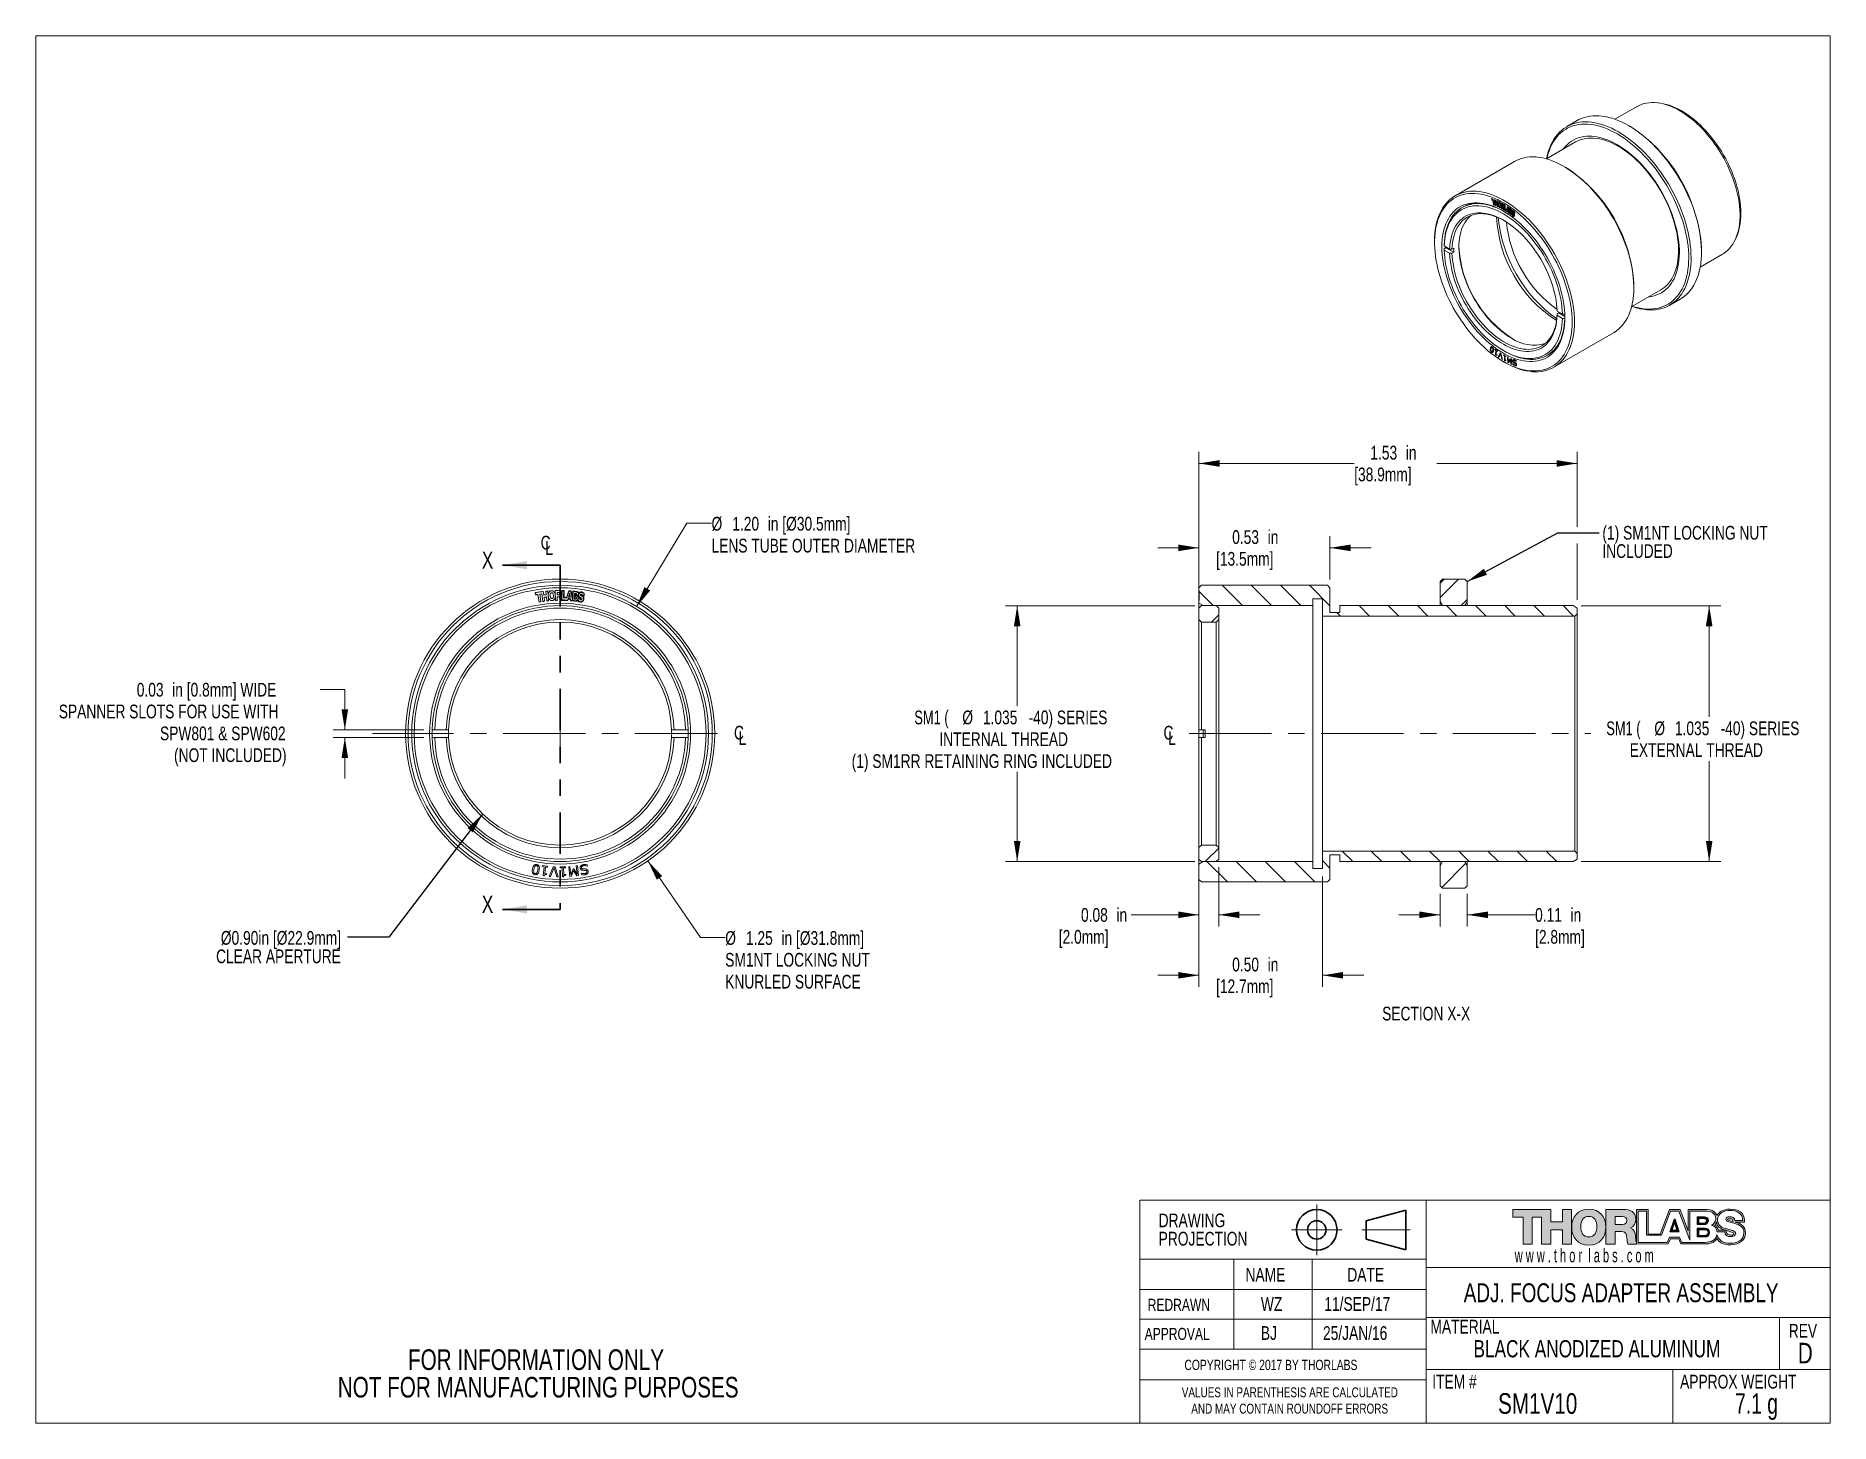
# Model space of a CAD drawing. Header units: inches. Extents: x 0.1 to 10.9, y 0 to 8.5.
import ezdxf

# ---------------------------------------------------------------- set-up
doc = ezdxf.new("R2010")
doc.units = ezdxf.units.IN
doc.header["$MEASUREMENT"] = 0
doc.header["$PDSIZE"] = -1
doc.linetypes.add('CENTERX2', pattern=[0.8, 0.5, -0.1, 0.1, -0.1])
doc.linetypes.add('PHANTOM', pattern=[0.5, 0.25, -0.05, 0.05, -0.05, 0.05, -0.05])
doc.styles.add('SLDTEXTSTYLE0', font='TXT', dxfattribs={"width": 0.75})
doc.styles.add('SLDTEXTSTYLE1', font='TXT', dxfattribs={"width": 0.6})
doc.styles.add('SLDTEXTSTYLE2', font='TXT', dxfattribs={"width": 0.7})
doc.dimstyles.new('SLDDIMSTYLE0', dxfattribs={"dimtxt": 0.083333, "dimasz": 0.125, "dimexe": 0, "dimexo": 0.0625, "dimgap": 0.020833, "dimtad": 0, "dimtih": 1, "dimtoh": 1, "dimlfac": 0.666667, "dimrnd": 1e-09, "dimzin": 12, "dimdsep": 46, "dimtxsty": 'SLDTEXTSTYLE0', "dimsah": 1, "dimcen": 0, "dimadec": 0, "dimazin": 3, "dimtfac": 1, "dimtofl": 0, "dimtmove": 0, "dimatfit": 3, "dimfxl": 1, "dimfrac": 2, "dimtolj": 1, "dimtzin": 12, "dimarcsym": 0})
doc.dimstyles.new('SLDDIMSTYLE1', dxfattribs={"dimtxt": 0.083333, "dimasz": 0.125, "dimexe": 0, "dimexo": 0.0625, "dimgap": 0.020833, "dimtad": 0, "dimtih": 1, "dimtoh": 1, "dimlfac": 0.666667, "dimrnd": 1e-09, "dimdsep": 46, "dimtxsty": 'SLDTEXTSTYLE0', "dimsah": 1, "dimcen": 0.09, "dimadec": 0, "dimazin": 2, "dimtfac": 1, "dimtmove": 0, "dimatfit": 0, "dimfxl": 1, "dimfrac": 2, "dimtolj": 1, "dimtzin": 12, "dimarcsym": 0})
doc.dimstyles.new('SLDDIMSTYLE2', dxfattribs={"dimtxt": 0.083333, "dimasz": 0.125, "dimexe": 0, "dimexo": 0.0625, "dimgap": 0.020833, "dimtad": 0, "dimtih": 1, "dimtoh": 1, "dimlfac": 0.666667, "dimrnd": 1e-09, "dimzin": 4, "dimdsep": 46, "dimtxsty": 'SLDTEXTSTYLE0', "dimsah": 1, "dimcen": 0, "dimadec": 0, "dimazin": 1, "dimtfac": 1, "dimtofl": 0, "dimtmove": 0, "dimatfit": 3, "dimfxl": 1, "dimfrac": 2, "dimtolj": 1, "dimtzin": 12, "dimarcsym": 0})
doc.dimstyles.new('SLDDIMSTYLE3', dxfattribs={"dimtxt": 0.18, "dimasz": 0.125, "dimexe": 0, "dimexo": 0.0625, "dimgap": 0, "dimtad": 0, "dimtih": 1, "dimtoh": 1, "dimdec": 0, "dimrnd": 1e-09, "dimzin": 0, "dimdsep": 46, "dimtxsty": 'Standard', "dimsah": 1, "dimcen": 0.09, "dimadec": 0, "dimazin": 0, "dimtfac": 0.125, "dimtdec": 0, "dimtofl": 0, "dimtmove": 0, "dimatfit": 3, "dimfxl": 1, "dimfrac": 2, "dimtolj": 1, "dimtzin": 0, "dimarcsym": 0})
doc.dimstyles.new('SLDDIMSTYLE4', dxfattribs={"dimtxt": 0.083333, "dimasz": 0.125, "dimexe": 0, "dimexo": 0.0625, "dimgap": 0.020833, "dimtad": 0, "dimtih": 1, "dimtoh": 1, "dimlfac": 0.666667, "dimrnd": 1e-09, "dimzin": 0, "dimdsep": 46, "dimtxsty": 'SLDTEXTSTYLE0', "dimsah": 1, "dimcen": 0.09, "dimadec": 0, "dimazin": 0, "dimtfac": 1, "dimtmove": 0, "dimatfit": 0, "dimfxl": 1, "dimfrac": 2, "dimtolj": 1, "dimtzin": 12, "dimarcsym": 0})
doc.dimstyles.new('SLDDIMSTYLE5', dxfattribs={"dimtxt": 0.083333, "dimasz": 0.125, "dimexe": 0, "dimexo": 0.0625, "dimgap": 0.020833, "dimtad": 0, "dimtih": 1, "dimtoh": 1, "dimlfac": 0.666667, "dimrnd": 1e-09, "dimzin": 12, "dimdsep": 46, "dimtxsty": 'SLDTEXTSTYLE0', "dimsah": 1, "dimcen": 0.09, "dimadec": 0, "dimazin": 3, "dimtfac": 1, "dimtofl": 0, "dimtmove": 0, "dimatfit": 3, "dimfxl": 1, "dimfrac": 2, "dimtolj": 1, "dimtzin": 12, "dimarcsym": 0})
doc.dimstyles.new('SLDDIMSTYLE6', dxfattribs={"dimtxt": 0.083333, "dimasz": 0.125, "dimexe": 0, "dimexo": 0.0625, "dimgap": 0.020833, "dimtad": 0, "dimtih": 1, "dimtoh": 1, "dimdec": 3, "dimlfac": 0.666667, "dimrnd": 1e-09, "dimzin": 12, "dimdsep": 46, "dimtxsty": 'SLDTEXTSTYLE0', "dimsah": 1, "dimcen": 0.09, "dimadec": 0, "dimazin": 3, "dimtfac": 1, "dimtdec": 3, "dimtofl": 0, "dimtmove": 0, "dimatfit": 3, "dimfxl": 1, "dimfrac": 2, "dimtolj": 1, "dimtzin": 12, "dimarcsym": 0})

msp = doc.modelspace()

# ---------------------------------------------------------------- texts
at = {"color": 7, "linetype": 'Continuous', "char_height": 0.1042, "attachment_point": 1, "style": 'SLDTEXTSTYLE0'}
for insert in [(2.7668, 5.3226), (2.7668, 3.2346)]:
    msp.add_mtext('X', dxfattribs=dict(at, insert=insert))
at = {"color": 7, "linetype": 'Continuous', "lineweight": 0}
for s, insert, char_height, attachment_point, style in [('SECTION X-X', (8.4946, 2.5614), 0.083333, 2, 'SLDTEXTSTYLE0'), ('w w w . t h o r  l a b s . c o m', (9.0316, 1.0943), 0.083333, 1, 'SLDTEXTSTYLE1'), ('NAME', (7.3987, 0.9772), 0.08333, 1, 'SLDTEXTSTYLE0'), ('DATE', (8.0163, 0.9772), 0.08333, 1, 'SLDTEXTSTYLE0'), ('ADJ. FOCUS ADAPTER ASSEMBLY', (9.677, 0.8836), 0.114583, 2, 'SLDTEXTSTYLE0'), ('REDRAWN', (6.8056, 0.7895), 0.07292, 1, 'SLDTEXTSTYLE0'), ('WZ', (7.492, 0.7999), 0.08333, 1, 'SLDTEXTSTYLE0'), ('11/SEP/17', (7.8768, 0.7999), 0.08333, 1, 'SLDTEXTSTYLE0'), ('MATERIAL', (8.5205, 0.6624), 0.08333, 1, 'SLDTEXTSTYLE0'), ('APPROVAL', (6.7872, 0.6133), 0.07292, 1, 'SLDTEXTSTYLE0'), ('BJ', (7.492, 0.6237), 0.08333, 1, 'SLDTEXTSTYLE0'), ('25/JAN/16', (7.8687, 0.6237), 0.08333, 1, 'SLDTEXTSTYLE0'), ('REV', (10.6936, 0.6373), 0.08333, 1, 'SLDTEXTSTYLE0'), ('BLACK ANODIZED ALUMINUM', (9.5302, 0.539), 0.104167, 2, 'SLDTEXTSTYLE0'), ('D', (10.7938, 0.5227), 0.125, 2, 'SLDTEXTSTYLE0'), ('COPYRIGHT © 2017 BY THORLABS', (7.0281, 0.42), 0.0625, 1, 'SLDTEXTSTYLE0'), ('ITEM #', (8.5315, 0.3287), 0.08333, 1, 'SLDTEXTSTYLE0'), ('APPROX WEIGHT', (10.0346, 0.3287), 0.083333, 1, 'SLDTEXTSTYLE0'), ('SM1V10', (9.1708, 0.2171), 0.125, 2, 'SLDTEXTSTYLE0'), ('7.1 g', (10.4981, 0.2171), 0.125, 2, 'SLDTEXTSTYLE2')]:
    msp.add_mtext(s, dxfattribs=dict(at, insert=insert, char_height=char_height, attachment_point=attachment_point, style=style))

# ---------------------------------------------------------------- blocks, each defined once
blk = doc.blocks.new('THORLABS LOGO1')
at = {"linetype": 'Continuous'}
blk.add_hatch(color=7, dxfattribs=at).paths.add_polyline_path([(2.398, 1.664), (2.398, 1.97), (2.618, 1.97), (2.618, 1.13), (2.398, 1.13), (2.398, 1.476), (2.109, 1.476), (2.109, 1.13), (1.889, 1.13), (1.889, 1.782), (1.661, 1.782), (1.661, 1.13), (1.441, 1.13), (1.441, 1.782), (1.189, 1.782), (1.189, 1.97), (2.109, 1.97), (2.109, 1.664)], flags=0)
h = blk.add_hatch(color=7, dxfattribs=at)
edge = h.paths.add_edge_path(flags=0)
edge.add_spline(control_points=[(3.034, 1.1), (3.3, 1.101), (3.45, 1.295), (3.449, 1.539), (3.449, 1.783), (3.298, 1.976), (3.032, 1.976)], knot_values=[0, 0, 0, 0, 1, 1, 1, 2, 2, 2, 2], weights=[1, 1, 1, 1, 1, 1, 1], degree=3, periodic=0)
edge.add_spline(control_points=[(3.032, 1.976), (2.768, 1.975), (2.619, 1.782), (2.619, 1.54)], knot_values=[3.002118, 3.002118, 3.002118, 3.002118, 4, 4, 4, 4], weights=[1, 1, 1, 1], degree=3, periodic=0)
edge.add_spline(control_points=[(2.619, 1.54), (2.619, 1.54), (2.619, 1.539), (2.619, 1.539), (2.618, 1.295), (2.768, 1.101), (3.034, 1.1)], knot_values=[2, 2, 2, 2, 2.002118, 2.002118, 2.002118, 3.002118, 3.002118, 3.002118, 3.002118], weights=[1, 1, 1, 1, 1, 1, 1], degree=3, periodic=0)
edge = h.paths.add_edge_path(flags=0)
edge.add_spline(control_points=[(3.033, 1.301), (2.891, 1.301), (2.837, 1.426), (2.837, 1.551)], knot_values=[3, 3, 3, 3, 4, 4, 4, 4], weights=[1, 1, 1, 1], degree=3, periodic=0)
edge.add_spline(control_points=[(2.837, 1.551), (2.837, 1.676), (2.891, 1.801), (3.033, 1.801)], knot_values=[2, 2, 2, 2, 3, 3, 3, 3], weights=[1, 1, 1, 1], degree=3, periodic=0)
edge.add_spline(control_points=[(3.033, 1.801), (3.175, 1.801), (3.229, 1.676), (3.229, 1.551)], knot_values=[1, 1, 1, 1, 2, 2, 2, 2], weights=[1, 1, 1, 1], degree=3, periodic=0)
edge.add_spline(control_points=[(3.229, 1.551), (3.229, 1.426), (3.175, 1.301), (3.033, 1.301)], knot_values=[0, 0, 0, 0, 1, 1, 1, 1], weights=[1, 1, 1, 1], degree=3, periodic=0)
h = blk.add_hatch(color=7, dxfattribs=at)
edge = h.paths.add_edge_path(flags=0)
edge.add_line((3.45, 1.13), (3.45, 1.97))
edge.add_line((3.45, 1.97), (3.88, 1.97))
edge.add_spline(control_points=[(3.88, 1.97), (4.029, 1.97), (4.175, 1.903), (4.175, 1.734)], knot_values=[1, 1, 1, 1, 2, 2, 2, 2], weights=[1, 1, 1, 1], degree=3, periodic=0)
edge.add_spline(control_points=[(4.175, 1.734), (4.175, 1.643), (4.132, 1.557), (4.043, 1.523)], knot_values=[2, 2, 2, 2, 3, 3, 3, 3], weights=[1, 1, 1, 1], degree=3, periodic=0)
edge.add_line((4.043, 1.523), (4.043, 1.521))
edge.add_spline(control_points=[(4.043, 1.521), (4.133, 1.499), (4.159, 1.399), (4.166, 1.319)], knot_values=[4, 4, 4, 4, 5, 5, 5, 5], weights=[1, 1, 1, 1], degree=3, periodic=0)
edge.add_spline(control_points=[(4.166, 1.319), (4.169, 1.293), (4.173, 1.219), (4.188, 1.17)], knot_values=[5, 5, 5, 5, 5.740443, 5.740443, 5.740443, 5.740443], weights=[1, 1, 1, 1], degree=3, periodic=0)
edge.add_line((4.188, 1.17), (4.188, 1.13))
edge.add_line((4.188, 1.13), (3.984, 1.13))
edge.add_spline(control_points=[(3.984, 1.13), (3.965, 1.158), (3.962, 1.241), (3.959, 1.264)], knot_values=[7, 7, 7, 7, 8, 8, 8, 8], weights=[1, 1, 1, 1], degree=3, periodic=0)
edge.add_spline(control_points=[(3.959, 1.264), (3.953, 1.349), (3.939, 1.436), (3.836, 1.436)], knot_values=[8, 8, 8, 8, 9, 9, 9, 9], weights=[1, 1, 1, 1], degree=3, periodic=0)
edge.add_line((3.836, 1.436), (3.67, 1.436))
edge.add_line((3.67, 1.436), (3.67, 1.13))
edge.add_line((3.67, 1.13), (3.45, 1.13))
edge = h.paths.add_edge_path(flags=0)
edge.add_line((3.845, 1.796), (3.67, 1.796))
edge.add_line((3.67, 1.796), (3.67, 1.606))
edge.add_line((3.67, 1.606), (3.854, 1.606))
edge.add_spline(control_points=[(3.854, 1.606), (3.92, 1.606), (3.956, 1.642), (3.956, 1.705)], knot_values=[1, 1, 1, 1, 2, 2, 2, 2], weights=[1, 1, 1, 1], degree=3, periodic=0)
edge.add_spline(control_points=[(3.956, 1.705), (3.956, 1.768), (3.906, 1.796), (3.845, 1.796)], knot_values=[2, 2, 2, 2, 3, 3, 3, 3], weights=[1, 1, 1, 1], degree=3, periodic=0)
h = blk.add_hatch(color=7, dxfattribs=at)
edge = h.paths.add_edge_path(flags=0)
edge.add_spline(control_points=[(6.142, 1.818), (6.107, 1.886), (6.086, 1.97), (5.816, 1.97)], knot_values=[4, 4, 4, 4, 5, 5, 5, 5], weights=[1, 1, 1, 1], degree=3, periodic=0)
edge.add_line((5.816, 1.97), (5.445, 1.97))
edge.add_line((5.445, 1.97), (5.445, 1.447))
edge.add_line((5.445, 1.447), (5.251, 1.97))
edge.add_line((5.251, 1.97), (4.991, 1.97))
edge.add_line((4.991, 1.97), (4.765, 1.372))
edge.add_line((4.765, 1.372), (4.478, 1.37))
edge.add_line((4.478, 1.37), (4.474, 1.97))
edge.add_line((4.474, 1.97), (4.188, 1.97))
edge.add_line((4.188, 1.97), (4.188, 1.13))
edge.add_line((4.188, 1.13), (4.963, 1.132))
edge.add_line((4.963, 1.132), (5.013, 1.256))
edge.add_line((5.013, 1.256), (5.217, 1.256))
edge.add_line((5.217, 1.256), (5.265, 1.132))
edge.add_line((5.265, 1.132), (5.893, 1.132))
edge.add_spline(control_points=[(5.893, 1.132), (6.005, 1.134), (6.109, 1.187), (6.141, 1.265)], knot_values=[19, 19, 19, 19, 20, 20, 20, 20], weights=[1, 1, 1, 1], degree=3, periodic=0)
edge.add_spline(control_points=[(6.141, 1.265), (6.171, 1.187), (6.276, 1.109), (6.48, 1.109)], knot_values=[20, 20, 20, 20, 21, 21, 21, 21], weights=[1, 1, 1, 1], degree=3, periodic=0)
edge.add_spline(control_points=[(6.48, 1.109), (6.684, 1.109), (6.835, 1.233), (6.835, 1.396)], knot_values=[21, 21, 21, 21, 22, 22, 22, 22], weights=[1, 1, 1, 1], degree=3, periodic=0)
edge.add_spline(control_points=[(6.835, 1.396), (6.835, 1.561), (6.74, 1.62), (6.588, 1.66)], knot_values=[22, 22, 22, 22, 23, 23, 23, 23], weights=[1, 1, 1, 1], degree=3, periodic=0)
edge.add_spline(control_points=[(6.588, 1.66), (6.586, 1.661), (6.584, 1.661), (6.582, 1.662)], knot_values=[0, 0, 0, 0, 1, 1, 1, 1], weights=[1, 1, 1, 1], degree=3, periodic=0)
edge.add_line((6.582, 1.662), (6.814, 1.66))
edge.add_spline(control_points=[(6.814, 1.66), (6.814, 1.782), (6.79, 1.978), (6.464, 1.978)], knot_values=[2, 2, 2, 2, 3, 3, 3, 3], weights=[1, 1, 1, 1], degree=3, periodic=0)
edge.add_spline(control_points=[(6.464, 1.978), (6.274, 1.978), (6.18, 1.886), (6.142, 1.818)], knot_values=[3, 3, 3, 3, 4, 4, 4, 4], weights=[1, 1, 1, 1], degree=3, periodic=0)
edge = h.paths.add_edge_path(flags=0)
edge.add_spline(control_points=[(6.548, 1.382), (6.539, 1.345), (6.512, 1.334), (6.441, 1.354)], knot_values=[4, 4, 4, 4, 5, 5, 5, 5], weights=[1, 1, 1, 1], degree=3, periodic=0)
edge.add_spline(control_points=[(6.441, 1.354), (6.367, 1.374), (6.366, 1.415), (6.366, 1.46)], knot_values=[5, 5, 5, 5, 6, 6, 6, 6], weights=[1, 1, 1, 1], degree=3, periodic=0)
edge.add_spline(control_points=[(6.366, 1.46), (6.459, 1.433), (6.553, 1.401), (6.548, 1.382)], knot_values=[3, 3, 3, 3, 4, 4, 4, 4], weights=[1, 1, 1, 1], degree=3, periodic=0)
edge = h.paths.add_edge_path(flags=0)
edge.add_spline(control_points=[(6.114, 1.739), (6.114, 1.671), (6.074, 1.616), (6.014, 1.587)], knot_values=[17, 17, 17, 17, 18, 18, 18, 18], weights=[1, 1, 1, 1], degree=3, periodic=0)
edge.add_spline(control_points=[(6.014, 1.587), (6.089, 1.565), (6.137, 1.504), (6.144, 1.427)], knot_values=[18, 18, 18, 18, 19, 19, 19, 19], weights=[1, 1, 1, 1], degree=3, periodic=0)
edge.add_line((6.144, 1.427), (6.333, 1.427))
edge.add_spline(control_points=[(6.333, 1.427), (6.337, 1.338), (6.393, 1.309), (6.477, 1.309)], knot_values=[20, 20, 20, 20, 21, 21, 21, 21], weights=[1, 1, 1, 1], degree=3, periodic=0)
edge.add_spline(control_points=[(6.477, 1.309), (6.536, 1.309), (6.598, 1.33), (6.598, 1.386)], knot_values=[21, 21, 21, 21, 22, 22, 22, 22], weights=[1, 1, 1, 1], degree=3, periodic=0)
edge.add_spline(control_points=[(6.598, 1.386), (6.598, 1.453), (6.489, 1.466), (6.38, 1.496)], knot_values=[22, 22, 22, 22, 23, 23, 23, 23], weights=[1, 1, 1, 1], degree=3, periodic=0)
edge.add_spline(control_points=[(6.38, 1.496), (6.271, 1.527), (6.158, 1.576), (6.158, 1.715)], knot_values=[23, 23, 23, 23, 24, 24, 24, 24], weights=[1, 1, 1, 1], degree=3, periodic=0)
edge.add_spline(control_points=[(6.158, 1.715), (6.158, 1.88), (6.325, 1.945), (6.467, 1.945)], knot_values=[24, 24, 24, 24, 25, 25, 25, 25], weights=[1, 1, 1, 1], degree=3, periodic=0)
edge.add_spline(control_points=[(6.467, 1.945), (6.618, 1.945), (6.77, 1.872), (6.771, 1.701)], knot_values=[25, 25, 25, 25, 26, 26, 26, 26], weights=[1, 1, 1, 1], degree=3, periodic=0)
edge.add_line((6.771, 1.701), (6.574, 1.701))
edge.add_spline(control_points=[(6.574, 1.701), (6.577, 1.77), (6.512, 1.792), (6.451, 1.792)], knot_values=[27, 27, 27, 27, 28, 28, 28, 28], weights=[1, 1, 1, 1], degree=3, periodic=0)
edge.add_spline(control_points=[(6.451, 1.792), (6.409, 1.792), (6.355, 1.777), (6.355, 1.727)], knot_values=[28, 28, 28, 28, 29, 29, 29, 29], weights=[1, 1, 1, 1], degree=3, periodic=0)
edge.add_spline(control_points=[(6.355, 1.727), (6.355, 1.669), (6.465, 1.659), (6.576, 1.628)], knot_values=[29, 29, 29, 29, 30, 30, 30, 30], weights=[1, 1, 1, 1], degree=3, periodic=0)
edge.add_spline(control_points=[(6.576, 1.628), (6.685, 1.597), (6.796, 1.546), (6.796, 1.41)], knot_values=[30, 30, 30, 30, 31, 31, 31, 31], weights=[1, 1, 1, 1], degree=3, periodic=0)
edge.add_spline(control_points=[(6.796, 1.41), (6.796, 1.218), (6.632, 1.147), (6.465, 1.147)], knot_values=[31, 31, 31, 31, 32, 32, 32, 32], weights=[1, 1, 1, 1], degree=3, periodic=0)
edge.add_spline(control_points=[(6.465, 1.147), (6.311, 1.147), (6.172, 1.216), (6.142, 1.364)], knot_values=[0, 0, 0, 0, 1, 1, 1, 1], weights=[1, 1, 1, 1], degree=3, periodic=0)
edge.add_spline(control_points=[(6.142, 1.364), (6.122, 1.22), (5.998, 1.169), (5.849, 1.169)], knot_values=[1, 1, 1, 1, 2, 2, 2, 2], weights=[1, 1, 1, 1], degree=3, periodic=0)
edge.add_line((5.849, 1.169), (5.294, 1.169))
edge.add_line((5.294, 1.169), (5.238, 1.298))
edge.add_line((5.238, 1.298), (4.992, 1.298))
edge.add_line((4.992, 1.298), (4.935, 1.17))
edge.add_line((4.935, 1.17), (4.233, 1.17))
edge.add_line((4.233, 1.17), (4.233, 1.929))
edge.add_line((4.233, 1.929), (4.431, 1.929))
edge.add_line((4.431, 1.929), (4.431, 1.342))
edge.add_line((4.431, 1.342), (4.795, 1.342))
edge.add_line((4.795, 1.342), (5.015, 1.929))
edge.add_line((5.015, 1.929), (5.216, 1.929))
edge.add_line((5.216, 1.929), (5.484, 1.222))
edge.add_line((5.484, 1.222), (5.484, 1.929))
edge.add_line((5.484, 1.929), (5.84, 1.929))
edge.add_spline(control_points=[(5.84, 1.929), (5.97, 1.931), (6.114, 1.897), (6.114, 1.739)], knot_values=[16, 16, 16, 16, 17, 17, 17, 17], weights=[1, 1, 1, 1], degree=3, periodic=0)
edge = h.paths.add_edge_path(flags=0)
edge.add_line((6.361, 1.462), (6.17, 1.462))
edge.add_spline(control_points=[(6.17, 1.462), (6.17, 1.519), (6.12, 1.569), (6.089, 1.59)], knot_values=[8, 8, 8, 8, 9, 9, 9, 9], weights=[1, 1, 1, 1], degree=3, periodic=0)
edge.add_spline(control_points=[(6.089, 1.59), (6.104, 1.608), (6.128, 1.626), (6.136, 1.658)], knot_values=[9, 9, 9, 9, 10, 10, 10, 10], weights=[1, 1, 1, 1], degree=3, periodic=0)
edge.add_spline(control_points=[(6.136, 1.658), (6.136, 1.569), (6.219, 1.501), (6.324, 1.472)], knot_values=[10, 10, 10, 10, 11, 11, 11, 11], weights=[1, 1, 1, 1], degree=3, periodic=0)
edge.add_spline(control_points=[(6.324, 1.472), (6.336, 1.469), (6.349, 1.465), (6.361, 1.462)], knot_values=[0, 0, 0, 0, 1, 1, 1, 1], weights=[1, 1, 1, 1], degree=3, periodic=0)
edge = h.paths.add_edge_path(flags=0)
edge.add_spline(control_points=[(6.466, 1.742), (6.511, 1.74), (6.526, 1.731), (6.53, 1.704)], knot_values=[2, 2, 2, 2, 3, 3, 3, 3], weights=[1, 1, 1, 1], degree=3, periodic=0)
edge.add_spline(control_points=[(6.53, 1.704), (6.532, 1.693), (6.532, 1.686), (6.532, 1.672)], knot_values=[3, 3, 3, 3, 4, 4, 4, 4], weights=[1, 1, 1, 1], degree=3, periodic=0)
edge.add_spline(control_points=[(6.532, 1.672), (6.427, 1.699), (6.398, 1.703), (6.398, 1.726)], knot_values=[0, 0, 0, 0, 1, 1, 1, 1], weights=[1, 1, 1, 1], degree=3, periodic=0)
edge.add_spline(control_points=[(6.398, 1.726), (6.398, 1.736), (6.444, 1.742), (6.466, 1.742)], knot_values=[1, 1, 1, 1, 2, 2, 2, 2], weights=[1, 1, 1, 1], degree=3, periodic=0)
h = blk.add_hatch(color=7, dxfattribs=at)
edge = h.paths.add_edge_path(flags=0)
edge.add_line((5.665, 1.602), (5.665, 1.786))
edge.add_line((5.665, 1.786), (5.841, 1.786))
edge.add_spline(control_points=[(5.841, 1.786), (5.889, 1.786), (5.934, 1.763), (5.934, 1.693)], knot_values=[1, 1, 1, 1, 2, 2, 2, 2], weights=[1, 1, 1, 1], degree=3, periodic=0)
edge.add_spline(control_points=[(5.934, 1.693), (5.934, 1.625), (5.88, 1.602), (5.841, 1.602)], knot_values=[2, 2, 2, 2, 3, 3, 3, 3], weights=[1, 1, 1, 1], degree=3, periodic=0)
edge.add_line((5.841, 1.602), (5.665, 1.602))
edge = h.paths.add_edge_path(flags=0)
edge.add_spline(control_points=[(5.891, 1.692), (5.891, 1.732), (5.859, 1.745), (5.826, 1.745)], knot_values=[3, 3, 3, 3, 4, 4, 4, 4], weights=[1, 1, 1, 1], degree=3, periodic=0)
edge.add_line((5.826, 1.745), (5.703, 1.745))
edge.add_line((5.703, 1.745), (5.703, 1.639))
edge.add_line((5.703, 1.639), (5.826, 1.639))
edge.add_spline(control_points=[(5.826, 1.639), (5.853, 1.639), (5.891, 1.652), (5.891, 1.692)], knot_values=[2, 2, 2, 2, 3, 3, 3, 3], weights=[1, 1, 1, 1], degree=3, periodic=0)
h = blk.add_hatch(color=7, dxfattribs=at)
h.paths.add_polyline_path([(5.003, 1.425), (5.229, 1.425), (5.133, 1.729), (5.102, 1.729)], flags=0)
h.paths.add_polyline_path([(5.056, 1.466), (5.115, 1.649), (5.173, 1.466)], flags=0)
h = blk.add_hatch(color=7, dxfattribs=at)
edge = h.paths.add_edge_path(flags=0)
edge.add_line((5.665, 1.302), (5.665, 1.514))
edge.add_line((5.665, 1.514), (5.86, 1.514))
edge.add_spline(control_points=[(5.86, 1.514), (5.913, 1.514), (5.963, 1.488), (5.963, 1.407)], knot_values=[1, 1, 1, 1, 2, 2, 2, 2], weights=[1, 1, 1, 1], degree=3, periodic=0)
edge.add_spline(control_points=[(5.963, 1.407), (5.963, 1.329), (5.904, 1.302), (5.86, 1.302)], knot_values=[2, 2, 2, 2, 3, 3, 3, 3], weights=[1, 1, 1, 1], degree=3, periodic=0)
edge.add_line((5.86, 1.302), (5.665, 1.302))
edge = h.paths.add_edge_path(flags=0)
edge.add_spline(control_points=[(5.927, 1.406), (5.927, 1.458), (5.889, 1.475), (5.849, 1.475)], knot_values=[3, 3, 3, 3, 4, 4, 4, 4], weights=[1, 1, 1, 1], degree=3, periodic=0)
edge.add_line((5.849, 1.475), (5.702, 1.475))
edge.add_line((5.702, 1.475), (5.702, 1.338))
edge.add_line((5.702, 1.338), (5.849, 1.338))
edge.add_spline(control_points=[(5.849, 1.338), (5.882, 1.338), (5.927, 1.355), (5.927, 1.406)], knot_values=[2, 2, 2, 2, 3, 3, 3, 3], weights=[1, 1, 1, 1], degree=3, periodic=0)
at = {"color": 7, "linetype": 'Continuous', "lineweight": 0}
for p, q in [((1.189, 1.782), (1.189, 1.97)), ((1.189, 1.97), (2.109, 1.97)), ((1.441, 1.782), (1.189, 1.782)), ((1.441, 1.13), (1.441, 1.782)), ((1.889, 1.782), (1.661, 1.782)), ((1.661, 1.782), (1.661, 1.13)), ((1.889, 1.13), (1.889, 1.782)), ((2.109, 1.97), (2.109, 1.664)), ((2.398, 1.664), (2.398, 1.97)), ((2.398, 1.97), (2.618, 1.97)), ((2.618, 1.97), (2.618, 1.13)), ((3.45, 1.97), (3.88, 1.97)), ((3.45, 1.13), (3.45, 1.97)), ((3.845, 1.796), (3.67, 1.796)), ((3.67, 1.796), (3.67, 1.606)), ((4.474, 1.97), (4.188, 1.97)), ((4.188, 1.97), (4.188, 1.13)), ((4.233, 1.17), (4.233, 1.929)), ((4.233, 1.929), (4.431, 1.929)), ((4.431, 1.929), (4.431, 1.342)), ((4.478, 1.37), (4.474, 1.97)), ((4.991, 1.97), (4.765, 1.372)), ((4.795, 1.342), (5.015, 1.929)), ((5.251, 1.97), (4.991, 1.97)), ((5.015, 1.929), (5.216, 1.929)), ((5.216, 1.929), (5.484, 1.222)), ((5.445, 1.447), (5.251, 1.97)), ((5.816, 1.97), (5.445, 1.97)), ((5.445, 1.97), (5.445, 1.447)), ((5.484, 1.222), (5.484, 1.929)), ((5.484, 1.929), (5.84, 1.929)), ((5.665, 1.786), (5.841, 1.786)), ((5.665, 1.602), (5.665, 1.786)), ((5.703, 1.745), (5.703, 1.639)), ((5.826, 1.745), (5.703, 1.745)), ((2.109, 1.664), (2.398, 1.664)), ((2.398, 1.476), (2.109, 1.476)), ((2.109, 1.476), (2.109, 1.13)), ((2.398, 1.13), (2.398, 1.476)), ((3.67, 1.606), (3.854, 1.606)), ((3.836, 1.436), (3.67, 1.436)), ((3.67, 1.436), (3.67, 1.13)), ((4.043, 1.523), (4.043, 1.521)), ((4.431, 1.342), (4.795, 1.342)), ((4.765, 1.372), (4.478, 1.37)), ((5.003, 1.425), (5.102, 1.729)), ((5.229, 1.425), (5.003, 1.425)), ((5.115, 1.649), (5.056, 1.466)), ((5.056, 1.466), (5.173, 1.466)), ((5.102, 1.729), (5.133, 1.729)), ((5.173, 1.466), (5.115, 1.649)), ((5.133, 1.729), (5.229, 1.425)), ((5.841, 1.602), (5.665, 1.602)), ((5.665, 1.514), (5.86, 1.514)), ((5.665, 1.302), (5.665, 1.514)), ((5.702, 1.475), (5.702, 1.338)), ((5.849, 1.475), (5.702, 1.475)), ((5.702, 1.338), (5.849, 1.338)), ((5.703, 1.639), (5.826, 1.639)), ((6.144, 1.427), (6.333, 1.427)), ((6.361, 1.462), (6.17, 1.462)), ((6.771, 1.701), (6.574, 1.701)), ((6.582, 1.662), (6.814, 1.66)), ((1.661, 1.13), (1.441, 1.13)), ((2.109, 1.13), (1.889, 1.13)), ((2.618, 1.13), (2.398, 1.13)), ((3.67, 1.13), (3.45, 1.13)), ((4.188, 1.13), (3.984, 1.13)), ((4.188, 1.17), (4.188, 1.13)), ((4.188, 1.13), (4.963, 1.132)), ((4.935, 1.17), (4.233, 1.17)), ((4.992, 1.298), (4.935, 1.17)), ((4.963, 1.132), (5.013, 1.256)), ((5.238, 1.298), (4.992, 1.298)), ((5.013, 1.256), (5.217, 1.256)), ((5.217, 1.256), (5.265, 1.132)), ((5.294, 1.169), (5.238, 1.298)), ((5.265, 1.132), (5.893, 1.132)), ((5.849, 1.169), (5.294, 1.169)), ((5.86, 1.302), (5.665, 1.302))]:
    blk.add_line(p, q, dxfattribs=at)
at = {"color": 8, "linetype": 'Continuous', "lineweight": 0}
for points in [[(2.619, 1.54), (2.619, 1.782), (2.768, 1.975), (3.032, 1.976)], [(3.033, 1.801), (2.891, 1.801), (2.837, 1.676), (2.837, 1.551)], [(3.229, 1.551), (3.229, 1.676), (3.175, 1.801), (3.033, 1.801)], [(3.956, 1.705), (3.956, 1.768), (3.906, 1.796), (3.845, 1.796)], [(3.88, 1.97), (4.029, 1.97), (4.175, 1.903), (4.175, 1.734)], [(6.142, 1.818), (6.107, 1.886), (6.086, 1.97), (5.816, 1.97)], [(5.891, 1.692), (5.891, 1.732), (5.859, 1.745), (5.826, 1.745)], [(5.84, 1.929), (5.97, 1.931), (6.114, 1.897), (6.114, 1.739)], [(5.841, 1.786), (5.889, 1.786), (5.934, 1.763), (5.934, 1.693)], [(6.464, 1.978), (6.274, 1.978), (6.18, 1.886), (6.142, 1.818)], [(6.158, 1.715), (6.158, 1.88), (6.325, 1.945), (6.467, 1.945)], [(6.451, 1.792), (6.409, 1.792), (6.355, 1.777), (6.355, 1.727)], [(6.398, 1.726), (6.398, 1.736), (6.444, 1.742), (6.466, 1.742)], [(6.574, 1.701), (6.577, 1.77), (6.512, 1.792), (6.451, 1.792)], [(6.814, 1.66), (6.814, 1.782), (6.79, 1.978), (6.464, 1.978)], [(6.466, 1.742), (6.511, 1.74), (6.526, 1.731), (6.53, 1.704)], [(6.467, 1.945), (6.618, 1.945), (6.77, 1.872), (6.771, 1.701)], [(2.837, 1.551), (2.837, 1.426), (2.891, 1.301), (3.033, 1.301)], [(3.033, 1.301), (3.175, 1.301), (3.229, 1.426), (3.229, 1.551)], [(3.959, 1.264), (3.953, 1.349), (3.939, 1.436), (3.836, 1.436)], [(3.854, 1.606), (3.92, 1.606), (3.956, 1.642), (3.956, 1.705)], [(4.175, 1.734), (4.175, 1.643), (4.132, 1.557), (4.043, 1.523)], [(4.043, 1.521), (4.133, 1.499), (4.159, 1.399), (4.166, 1.319)], [(4.166, 1.319), (4.169, 1.293), (4.173, 1.219), (4.188, 1.17)], [(5.826, 1.639), (5.853, 1.639), (5.891, 1.652), (5.891, 1.692)], [(5.934, 1.693), (5.934, 1.625), (5.88, 1.602), (5.841, 1.602)], [(5.927, 1.406), (5.927, 1.458), (5.889, 1.475), (5.849, 1.475)], [(5.849, 1.338), (5.882, 1.338), (5.927, 1.355), (5.927, 1.406)], [(6.142, 1.364), (6.122, 1.22), (5.998, 1.169), (5.849, 1.169)], [(5.86, 1.514), (5.913, 1.514), (5.963, 1.488), (5.963, 1.407)], [(5.963, 1.407), (5.963, 1.329), (5.904, 1.302), (5.86, 1.302)], [(6.114, 1.739), (6.114, 1.671), (6.074, 1.616), (6.014, 1.587)], [(6.014, 1.587), (6.089, 1.565), (6.137, 1.504), (6.144, 1.427)], [(6.089, 1.59), (6.104, 1.608), (6.128, 1.626), (6.136, 1.658)], [(6.17, 1.462), (6.17, 1.519), (6.12, 1.569), (6.089, 1.59)], [(6.136, 1.658), (6.136, 1.569), (6.219, 1.501), (6.324, 1.472)], [(6.465, 1.147), (6.311, 1.147), (6.172, 1.216), (6.142, 1.364)], [(6.38, 1.496), (6.271, 1.527), (6.158, 1.576), (6.158, 1.715)], [(6.324, 1.472), (6.336, 1.469), (6.349, 1.465), (6.361, 1.462)], [(6.333, 1.427), (6.337, 1.338), (6.393, 1.309), (6.477, 1.309)], [(6.355, 1.727), (6.355, 1.669), (6.465, 1.659), (6.576, 1.628)], [(6.366, 1.46), (6.459, 1.433), (6.553, 1.401), (6.548, 1.382)], [(6.441, 1.354), (6.367, 1.374), (6.366, 1.415), (6.366, 1.46)], [(6.598, 1.386), (6.598, 1.453), (6.489, 1.466), (6.38, 1.496)], [(6.532, 1.672), (6.427, 1.699), (6.398, 1.703), (6.398, 1.726)], [(6.548, 1.382), (6.539, 1.345), (6.512, 1.334), (6.441, 1.354)], [(6.796, 1.41), (6.796, 1.218), (6.632, 1.147), (6.465, 1.147)], [(6.477, 1.309), (6.536, 1.309), (6.598, 1.33), (6.598, 1.386)], [(6.48, 1.109), (6.684, 1.109), (6.835, 1.233), (6.835, 1.396)], [(6.53, 1.704), (6.532, 1.693), (6.532, 1.686), (6.532, 1.672)], [(6.576, 1.628), (6.685, 1.597), (6.796, 1.546), (6.796, 1.41)], [(6.588, 1.66), (6.586, 1.661), (6.584, 1.661), (6.582, 1.662)], [(6.835, 1.396), (6.835, 1.561), (6.74, 1.62), (6.588, 1.66)], [(3.984, 1.13), (3.965, 1.158), (3.962, 1.241), (3.959, 1.264)], [(5.893, 1.132), (6.005, 1.134), (6.109, 1.187), (6.141, 1.265)], [(6.141, 1.265), (6.171, 1.187), (6.276, 1.109), (6.48, 1.109)]]:
    blk.add_open_spline(points, degree=3, dxfattribs=at)
for points, knots in [([(3.032, 1.976), (3.298, 1.976), (3.449, 1.783), (3.449, 1.539), (3.45, 1.295), (3.3, 1.101), (3.034, 1.1)], [0, 0, 0, 0, 1, 1, 1, 2, 2, 2, 2]), ([(3.034, 1.1), (2.768, 1.101), (2.618, 1.295), (2.619, 1.539), (2.619, 1.539), (2.619, 1.54), (2.619, 1.54)], [2, 2, 2, 2, 3, 3, 3, 3.002118, 3.002118, 3.002118, 3.002118])]:
    blk.add_open_spline(points, degree=3, knots=knots, dxfattribs=at)
blk = doc.blocks.new('Third Angle Projection Block')
at = {"color": 7, "linetype": 'CENTERX2', "lineweight": 0}
for p, q in [((3.995, 0.938), (3.995, 0.554)), ((3.803, 0.746), (4.187, 0.746)), ((4.336, 0.746), (4.703, 0.746))]:
    blk.add_line(p, q, dxfattribs=at)
at = {"color": 7, "linetype": 'Continuous', "lineweight": 30}
for p, q in [((4.67, 0.896), (4.37, 0.815)), ((4.67, 0.596), (4.67, 0.896)), ((4.37, 0.815), (4.37, 0.676)), ((4.37, 0.676), (4.67, 0.596))]:
    blk.add_line(p, q, dxfattribs=at)
for radius in [0.154, 0.0696]:
    blk.add_circle((3.995, 0.746), radius, dxfattribs=at)
at = {"color": 7, "linetype": 'Continuous', "lineweight": 0}
blk.add_point((3.995, 0.746), dxfattribs=at)
blk = doc.blocks.new('SW_SYMBOL_MOD_CL')
at = {"color": 0, "linetype": 'Continuous', "lineweight": 0, "char_height": 30.8, "attachment_point": 5, "style": 'SLDTEXTSTYLE0'}
for s, insert in [('C', (15.7, 23.6)), ('L', (23.6, 11.8))]:
    blk.add_mtext(s, dxfattribs=dict(at, insert=insert))
blk = doc.blocks.new('SW_NOTE_0')
at = {"color": 0, "linetype": 'Continuous', "lineweight": 0, "char_height": 0.06, "attachment_point": 2, "style": 'SLDTEXTSTYLE0'}
for s, insert in [('VALUES IN PARENTHESIS ARE CALCULATED', (0.784, 0.077)), ('AND MAY CONTAIN ROUNDOFF ERRORS', (0.783, -0.022))]:
    blk.add_mtext(s, dxfattribs=dict(at, insert=insert))
blk = doc.blocks.new('SW_NOTE_1')
at = {"color": 0, "linetype": 'Continuous', "lineweight": 0, "char_height": 0.0833, "attachment_point": 1, "style": 'SLDTEXTSTYLE0'}
for s, insert in [('DRAWING', (0, 0.107)), ('PROJECTION', (0, -0.004))]:
    blk.add_mtext(s, dxfattribs=dict(at, insert=insert))
blk = doc.blocks.new('SW_NOTE_2')
at = {"color": 0, "linetype": 'Continuous', "lineweight": 0, "char_height": 0.125, "attachment_point": 2, "style": 'SLDTEXTSTYLE0'}
for s, insert in [('FOR INFORMATION ONLY', (0.986, 0.161)), ('NOT FOR MANUFACTURING PURPOSES', (0.999, -0.006))]:
    blk.add_mtext(s, dxfattribs=dict(at, insert=insert))
blk = doc.blocks.new('_D')
at = {"color": 8, "linetype": 'Continuous', "lineweight": 0}
for p, q in [((3.774, 3.446), (4.093, 2.982)), ((4.093, 2.982), (4.243, 2.982))]:
    blk.add_line(p, q, dxfattribs=at)
blk.add_solid([(3.774, 3.446), (3.828, 3.332), (3.861, 3.354)], dxfattribs=at)
at = {"color": 8, "linetype": 'Continuous', "lineweight": 0, "attachment_point": 1, "style": 'SLDTEXTSTYLE0'}
for s, insert, char_height in [('%%c', (4.243, 3.02), 0.0833), ('1.25', (4.369, 3.02), 0.0833), ('in [Ø31.8mm]', (4.584, 3.02), 0.08333), ('SM1NT LOCKING NUT', (4.243, 2.888), 0.08333), ('KNURLED SURFACE', (4.243, 2.755), 0.08333)]:
    blk.add_mtext(s, dxfattribs=dict(at, insert=insert, char_height=char_height))
blk = doc.blocks.new('_D_1')
at = {"color": 8, "linetype": 'Continuous', "lineweight": 0}
for p, q in [((1.786, 4.485), (1.936, 4.485)), ((1.936, 4.485), (1.936, 4.241)), ((2.416, 4.241), (1.866, 4.241)), ((2.416, 4.195), (1.866, 4.195)), ((1.936, 4.195), (1.936, 3.945))]:
    blk.add_line(p, q, dxfattribs=at)
for points in [[(1.936, 4.241), (1.956, 4.366), (1.916, 4.366)], [(1.936, 4.195), (1.916, 4.07), (1.956, 4.07)]]:
    blk.add_solid(points, dxfattribs=at)
at = {"color": 8, "linetype": 'Continuous', "lineweight": 0, "attachment_point": 1, "style": 'SLDTEXTSTYLE0'}
for s, insert, char_height in [('0.03', (0.674, 4.526), 0.0833), ('in [0.8mm] WIDE', (0.889, 4.526), 0.08333), ('SPANNER SLOTS FOR USE WITH', (0.201, 4.394), 0.08333), ('SPW801 & SPW602', (0.815, 4.261), 0.08333), ('(NOT INCLUDED)', (0.9, 4.129), 0.08333)]:
    blk.add_mtext(s, dxfattribs=dict(at, insert=insert, char_height=char_height))
blk = doc.blocks.new('_D_2')
at = {"color": 8, "linetype": 'Continuous', "lineweight": 0}
for p, q in [((3.706, 4.989), (4.01, 5.495)), ((4.01, 5.495), (4.16, 5.495))]:
    blk.add_line(p, q, dxfattribs=at)
blk.add_solid([(3.706, 4.989), (3.788, 5.086), (3.753, 5.107)], dxfattribs=at)
at = {"color": 8, "linetype": 'Continuous', "lineweight": 0, "attachment_point": 1, "style": 'SLDTEXTSTYLE0'}
for s, insert, char_height in [('%%c', (4.16, 5.533), 0.0833), ('1.20', (4.286, 5.533), 0.0833), ('in [Ø30.5mm]', (4.501, 5.533), 0.08333), ('LENS TUBE OUTER DIAMETER', (4.16, 5.4), 0.08333)]:
    blk.add_mtext(s, dxfattribs=dict(at, insert=insert, char_height=char_height))
blk = doc.blocks.new('SW_NOTE_3')
at = {"color": 0, "linetype": 'Continuous', "lineweight": 0, "char_height": 0.08333, "attachment_point": 3, "style": 'SLDTEXTSTYLE0'}
for s, insert in [('Ø0.90in [Ø22.9mm]', (-0.039, 0.038)), ('CLEAR APERTURE', (-0.04, -0.074))]:
    blk.add_mtext(s, dxfattribs=dict(at, insert=insert))
blk = doc.blocks.new('SW_CENTERMARKSYMBOL_0')
at = {"color": 0, "linetype": 'Continuous', "lineweight": 0}
for q in [(-0.075, 0), (0, 0.075), (0, -0.075), (0.075, 0)]:
    blk.add_line((0, 0), q, dxfattribs=at)
blk = doc.blocks.new('_D_3')
at = {"color": 8, "linetype": 'Continuous', "lineweight": 0}
for p, q in [((7.116, 3.407), (7.116, 3.049)), ((7.236, 3.407), (7.236, 3.049)), ((7.116, 3.119), (6.706, 3.119)), ((7.236, 3.119), (7.486, 3.119))]:
    blk.add_line(p, q, dxfattribs=at)
for points in [[(7.116, 3.119), (6.991, 3.139), (6.991, 3.099)], [(7.236, 3.119), (7.361, 3.099), (7.361, 3.139)]]:
    blk.add_solid(points, dxfattribs=at)
at = {"color": 8, "linetype": 'Continuous', "lineweight": 0, "char_height": 0.0833, "attachment_point": 1, "style": 'SLDTEXTSTYLE0'}
for s, insert in [('0.08', (6.401, 3.16)), ('in', (6.616, 3.16)), ('[2.0mm]', (6.266, 3.027))]:
    blk.add_mtext(s, dxfattribs=dict(at, insert=insert))
blk = doc.blocks.new('_D_4')
at = {"color": 8, "linetype": 'Continuous', "lineweight": 0}
for p, q in [((7.116, 3.407), (7.116, 2.682)), ((7.866, 3.351), (7.866, 2.682)), ((7.116, 2.752), (6.866, 2.752)), ((7.866, 2.752), (8.116, 2.752))]:
    blk.add_line(p, q, dxfattribs=at)
for points in [[(7.116, 2.752), (6.991, 2.772), (6.991, 2.732)], [(7.866, 2.752), (7.991, 2.732), (7.991, 2.772)]]:
    blk.add_solid(points, dxfattribs=at)
at = {"color": 8, "linetype": 'Continuous', "lineweight": 0, "char_height": 0.0833, "attachment_point": 1, "style": 'SLDTEXTSTYLE0'}
for s, insert in [('0.50', (7.318, 2.859)), ('in', (7.533, 2.859)), ('[12.7mm]', (7.22, 2.727))]:
    blk.add_mtext(s, dxfattribs=dict(at, insert=insert))
blk = doc.blocks.new('_D_5')
at = {"color": 8, "linetype": 'Continuous', "lineweight": 0}
for p, q in [((8.579, 3.246), (8.579, 3.049)), ((8.744, 3.246), (8.744, 3.049)), ((8.579, 3.119), (8.329, 3.119)), ((8.744, 3.119), (9.155, 3.119))]:
    blk.add_line(p, q, dxfattribs=at)
for points in [[(8.579, 3.119), (8.454, 3.139), (8.454, 3.099)], [(8.744, 3.119), (8.869, 3.099), (8.869, 3.139)]]:
    blk.add_solid(points, dxfattribs=at)
at = {"color": 8, "linetype": 'Continuous', "lineweight": 0, "char_height": 0.0833, "attachment_point": 1, "style": 'SLDTEXTSTYLE0'}
for s, insert in [('0.11', (9.155, 3.16)), ('in', (9.37, 3.16)), ('[2.8mm]', (9.155, 3.027))]:
    blk.add_mtext(s, dxfattribs=dict(at, insert=insert))
blk = doc.blocks.new('_D_6')
at = {"color": 8, "linetype": 'Continuous', "lineweight": 0}
for p, q in [((7.116, 5.345), (6.866, 5.345)), ((7.116, 5.077), (7.116, 5.415)), ((7.911, 5.153), (7.911, 5.415)), ((7.911, 5.345), (8.161, 5.345))]:
    blk.add_line(p, q, dxfattribs=at)
for points in [[(7.116, 5.345), (6.991, 5.365), (6.991, 5.325)], [(7.911, 5.345), (8.036, 5.325), (8.036, 5.365)]]:
    blk.add_solid(points, dxfattribs=at)
at = {"color": 8, "linetype": 'Continuous', "lineweight": 0, "char_height": 0.0833, "attachment_point": 1, "style": 'SLDTEXTSTYLE0'}
for s, insert in [('0.53', (7.318, 5.452)), ('in', (7.533, 5.452)), ('[13.5mm]', (7.22, 5.32))]:
    blk.add_mtext(s, dxfattribs=dict(at, insert=insert))
blk = doc.blocks.new('_D_7')
at = {"color": 8, "linetype": 'Continuous', "lineweight": 0}
for p, q in [((7.116, 5.077), (7.116, 5.927)), ((9.411, 5.472), (9.411, 5.927)), ((7.116, 5.857), (8.058, 5.857)), ((9.411, 5.857), (8.56, 5.857)), ((9.411, 5.029), (9.411, 5.372))]:
    blk.add_line(p, q, dxfattribs=at)
for points in [[(7.116, 5.857), (7.241, 5.837), (7.241, 5.877)], [(9.411, 5.857), (9.286, 5.877), (9.286, 5.837)]]:
    blk.add_solid(points, dxfattribs=at)
at = {"color": 8, "linetype": 'Continuous', "lineweight": 0, "char_height": 0.0833, "attachment_point": 1, "style": 'SLDTEXTSTYLE0'}
for s, insert in [('1.53', (8.156, 5.964)), ('in', (8.371, 5.964)), ('[38.9mm]', (8.058, 5.832))]:
    blk.add_mtext(s, dxfattribs=dict(at, insert=insert))
blk = doc.blocks.new('_D_8')
at = {"color": 8, "linetype": 'Continuous', "lineweight": 0}
for p, q in [((9.435, 4.994), (10.281, 4.994)), ((10.211, 4.994), (10.211, 4.32)), ((10.211, 3.442), (10.211, 4.052)), ((9.435, 3.442), (10.281, 3.442))]:
    blk.add_line(p, q, dxfattribs=at)
for points in [[(10.211, 4.994), (10.191, 4.869), (10.231, 4.869)], [(10.211, 3.442), (10.231, 3.567), (10.191, 3.567)]]:
    blk.add_solid(points, dxfattribs=at)
at = {"color": 8, "linetype": 'Continuous', "lineweight": 0, "attachment_point": 1}
for s, insert, char_height, style in [('SM1 (', (9.587, 4.292), 0.0833, 'SLDTEXTSTYLE2'), ('%%c', (9.878, 4.292), 0.0833, 'SLDTEXTSTYLE0'), ('1.035', (10.003, 4.292), 0.0833, 'SLDTEXTSTYLE0'), ('-40) SERIES', (10.28, 4.292), 0.08333, 'SLDTEXTSTYLE0'), ('EXTERNAL THREAD', (9.729, 4.16), 0.08333, 'SLDTEXTSTYLE0')]:
    blk.add_mtext(s, dxfattribs=dict(at, insert=insert, char_height=char_height, style=style))
blk = doc.blocks.new('_D_9')
at = {"color": 8, "linetype": 'Continuous', "lineweight": 0}
for p, q in [((7.092, 4.994), (5.944, 4.994)), ((6.014, 4.994), (6.014, 4.386)), ((6.014, 3.442), (6.014, 3.986)), ((7.092, 3.442), (5.944, 3.442))]:
    blk.add_line(p, q, dxfattribs=at)
for points in [[(6.014, 4.994), (5.994, 4.869), (6.034, 4.869)], [(6.014, 3.442), (6.034, 3.567), (5.994, 3.567)]]:
    blk.add_solid(points, dxfattribs=at)
at = {"color": 8, "linetype": 'Continuous', "lineweight": 0, "attachment_point": 1}
for s, insert, char_height, style in [('SM1 (', (5.39, 4.358), 0.0833, 'SLDTEXTSTYLE2'), ('%%c', (5.681, 4.358), 0.0833, 'SLDTEXTSTYLE0'), ('1.035', (5.806, 4.358), 0.0833, 'SLDTEXTSTYLE0'), ('-40) SERIES', (6.083, 4.358), 0.08333, 'SLDTEXTSTYLE0'), ('INTERNAL THREAD', (5.542, 4.226), 0.08333, 'SLDTEXTSTYLE0'), ('(1) SM1RR RETAINING RING INCLUDED', (5.01, 4.093), 0.08333, 'SLDTEXTSTYLE0')]:
    blk.add_mtext(s, dxfattribs=dict(at, insert=insert, char_height=char_height, style=style))
blk = doc.blocks.new('SW_NOTE_4')
at = {"color": 0, "linetype": 'Continuous', "lineweight": 0, "attachment_point": 1, "style": 'SLDTEXTSTYLE0'}
for s, insert, char_height in [('(1) SM1NT LOCKING NUT', (0.02, 0.042), 0.08333), ('INCLUDED', (0.02, -0.069), 0.0833)]:
    blk.add_mtext(s, dxfattribs=dict(at, insert=insert, char_height=char_height))

# ---------------------------------------------------------------- dimensions: what is measured, and where the dimension line sits
at = {"color": 8, "linetype": 'Continuous', "lineweight": 0}
for base, p1, p2, text, dimstyle, picture, middle in [((9.4111, 5.8565), (7.1161, 5.0266), (9.4111, 4.9793), '<>in\\P[38.9mm]', 'SLDDIMSTYLE5', '_D_7', (8.3087, 5.8565)), ((7.9111, 5.345), (7.1161, 5.0266), (7.9111, 5.1031), '<>in\\P[13.5mm]', 'SLDDIMSTYLE1', '_D_6', (7.4705, 5.345)), ((7.2361, 3.1186), (7.1161, 3.4568), (7.2361, 3.4568), '<>in\\P[2.0mm]', 'SLDDIMSTYLE1', '_D_3', (6.4862, 3.1186)), ((7.8661, 2.752), (7.1161, 3.4568), (7.8661, 3.4006), '<>in\\P[12.7mm]', 'SLDDIMSTYLE4', '_D_4', (7.4705, 2.752)), ((8.7436, 3.1186), (8.5786, 3.2956), (8.7436, 3.2956), '<>in\\P[2.8mm]', 'SLDDIMSTYLE1', '_D_5', (9.3748, 3.1186))]:
    dim = msp.add_linear_dim(base=base, p1=p1, p2=p2, text=text, dimstyle=dimstyle, dxfattribs=at)
    dim.commit()
    dim.dimension.update_dxf_attribs({"geometry": picture, "text_midpoint": middle, "dimtype": 160})
for p1, p2, text, dimstyle, picture, middle in [((2.7778, 3.4469), (3.7059, 4.9892), '<>in [Ø30.5mm]\\PLENS TUBE OUTER DIAMETER', 'SLDDIMSTYLE2', '_D_2', (4.8872, 5.4947)), ((2.71, 4.9901), (3.7737, 3.446), '<>in [Ø31.8mm]\\PSM1NT LOCKING NUT\\PKNURLED SURFACE', 'SLDDIMSTYLE0', '_D', (4.8036, 2.9823))]:
    dim = msp.add_diameter_dim_2p(p1=p1, p2=p2, text=text, dimstyle=dimstyle, dxfattribs=at)
    dim.commit()
    dim.dimension.update_dxf_attribs({"geometry": picture, "text_midpoint": middle, "dimtype": 163})
for base, p1, p2, text, dimstyle, picture, middle in [((6.0137, 3.4418), (7.1421, 4.9943), (7.1421, 3.4418), 'SM1 (%%c<>-40) SERIES\\PINTERNAL THREAD\\P(1) SM1RR RETAINING RING INCLUDED', 'SLDDIMSTYLE6', '_D_9', (6.0137, 4.1861)), ((10.2107, 3.4418), (9.3851, 4.9943), (9.3851, 3.4418), 'SM1 (%%c<>-40) SERIES\\PEXTERNAL THREAD', 'SLDDIMSTYLE6', '_D_8', (10.2107, 4.1861)), ((1.9359, 4.2415), (2.4659, 4.1946), (2.4659, 4.2415), '<>in [0.8mm] WIDE \\PSPANNER SLOTS FOR USE WITH\\PSPW801 & SPW602\\P(NOT INCLUDED)', 'SLDDIMSTYLE1', '_D_1', (1.9359, 4.4848))]:
    dim = msp.add_linear_dim(base=base, p1=p1, p2=p2, angle=90, text=text, dimstyle=dimstyle, dxfattribs=at)
    dim.commit()
    dim.dimension.update_dxf_attribs({"geometry": picture, "text_midpoint": middle, "dimtype": 160})

# ---------------------------------------------------------------- hatches: boundary and pattern name
at = {"linetype": 'Continuous', "lineweight": 0}
h = msp.add_hatch(dxfattribs=at)
h.set_pattern_fill('ANSI31', angle=90, style=0)
h.paths.add_polyline_path([(7.9711, 4.9943), (7.9711, 4.9531), (7.9111, 4.9531), (7.9111, 5.1031), (7.8961, 5.1181), (7.1311, 5.1181), (7.1161, 5.1031), (7.1161, 5.085), (7.1176, 5.085), (7.1176, 5.0266), (7.1161, 5.0266), (7.1161, 5.0093), (7.1421, 4.9943), (7.8061, 4.9943), (7.8061, 5.0356), (7.8661, 5.0356), (7.8661, 4.9306), (9.3961, 4.9306), (9.4111, 4.9456), (9.4111, 4.9793), (9.3851, 4.9943)], flags=0)
h = msp.add_hatch(dxfattribs=at)
h.set_pattern_fill('ANSI31', style=0)
h.paths.add_polyline_path([(8.7286, 4.9943), (8.7436, 5.0203), (8.7436, 5.1406), (8.7286, 5.1556), (8.5936, 5.1556), (8.5786, 5.1406), (8.5786, 5.0203), (8.5936, 4.9943)], flags=0)
at = {"linetype": 'Continuous'}
h = msp.add_hatch(dxfattribs=at)
h.set_pattern_fill('ANSI31', scale=1.5, style=0)
h.paths.add_polyline_path([(8.7286, 4.9943), (8.7436, 5.0203), (8.7436, 5.1406), (8.7286, 5.1556), (8.5936, 5.1556), (8.5786, 5.1406), (8.5786, 5.0203), (8.5936, 4.9943)], flags=0)
h = msp.add_hatch(dxfattribs=at)
h.set_pattern_fill('ANSI31', scale=1.5, style=0)
h.paths.add_polyline_path([(8.7286, 4.9943), (8.7436, 5.0203), (8.7436, 5.1406), (8.7286, 5.1556), (8.5936, 5.1556), (8.5786, 5.1406), (8.5786, 5.0203), (8.5936, 4.9943)], flags=0)
at = {"linetype": 'Continuous', "lineweight": 0}
h = msp.add_hatch(dxfattribs=at)
h.set_pattern_fill('ANSI31', style=0)
h.paths.add_polyline_path([(7.1161, 4.9793), (7.1161, 4.9096), (7.1311, 4.8946), (7.2211, 4.8946), (7.2361, 4.9096), (7.2361, 4.9793), (7.2211, 4.9943), (7.1311, 4.9943)], flags=0)
h = msp.add_hatch(dxfattribs=at)
h.set_pattern_fill('ANSI31', style=0)
h.paths.add_polyline_path([(7.2211, 3.5416), (7.1311, 3.5416), (7.1161, 3.5266), (7.1161, 3.4568), (7.1311, 3.4418), (7.2211, 3.4418), (7.2361, 3.4568), (7.2361, 3.5266)], flags=0)
h = msp.add_hatch(dxfattribs=at)
h.set_pattern_fill('ANSI31', angle=90, style=0)
h.paths.add_polyline_path([(7.8661, 3.5056), (7.8661, 3.4006), (7.8061, 3.4006), (7.8061, 3.4418), (7.1421, 3.4418), (7.1161, 3.4268), (7.1161, 3.3331), (7.1311, 3.3181), (7.8961, 3.3181), (7.9111, 3.3331), (7.9111, 3.4831), (7.9711, 3.4831), (7.9711, 3.4418), (9.3851, 3.4418), (9.4111, 3.4568), (9.4111, 3.4906), (9.3961, 3.5056)], flags=0)
h = msp.add_hatch(dxfattribs=at)
h.set_pattern_fill('ANSI31', style=0)
h.paths.add_polyline_path([(8.7436, 3.4158), (8.7286, 3.4418), (8.5936, 3.4418), (8.5786, 3.4158), (8.5786, 3.2956), (8.5936, 3.2806), (8.7286, 3.2806), (8.7436, 3.2956)], flags=0)

# ---------------------------------------------------------------- linework, layer by layer
at = {"color": 7, "linetype": 'Continuous', "lineweight": 0}
for p, q in [((0.0622, 8.4506), (10.9445, 8.4506)), ((0.0622, 8.4506), (0.0622, 0.0356)), ((10.9445, 0.0356), (10.9445, 8.4506)), ((9.7736, 8.0223), (9.6393, 7.9448)), ((9.9165, 8.0422), (9.9018, 8.0442)), ((9.4103, 7.9367), (9.3467, 7.9)), ((9.73, 7.9017), (9.7229, 7.9057)), ((9.4004, 7.8069), (9.2235, 7.7047)), ((9.0304, 7.6885), (8.6698, 7.4803)), ((9.3375, 7.6547), (9.3304, 7.6588)), ((8.7162, 7.4119), (8.711, 7.4089)), ((8.8927, 7.4554), (8.8916, 7.4633)), ((8.8934, 7.4558), (8.8924, 7.4629)), ((8.8934, 7.4558), (8.8927, 7.4554)), ((8.8996, 7.4535), (8.8989, 7.4531)), ((8.9023, 7.426), (8.8989, 7.4531)), ((8.903, 7.4264), (8.8996, 7.4535)), ((8.903, 7.4264), (8.9023, 7.426)), ((8.905, 7.4513), (8.9043, 7.4509)), ((8.9043, 7.4509), (8.9075, 7.424)), ((8.9106, 7.449), (8.9099, 7.4485)), ((8.9128, 7.4218), (8.9099, 7.4485)), ((8.9135, 7.4222), (8.9106, 7.449)), ((8.9135, 7.4222), (8.9128, 7.4218)), ((8.9146, 7.4539), (8.9158, 7.4414)), ((8.9173, 7.4341), (8.9165, 7.4337)), ((8.9165, 7.4337), (8.9179, 7.4195)), ((8.9229, 7.4382), (8.9219, 7.4506)), ((8.9236, 7.4386), (8.9227, 7.4502)), ((8.9236, 7.4386), (8.9229, 7.4382)), ((8.9243, 7.4309), (8.9235, 7.4305)), ((8.9247, 7.4165), (8.9235, 7.4305)), ((8.9254, 7.4169), (8.9243, 7.4309)), ((8.9254, 7.4169), (8.9247, 7.4165)), ((8.9274, 7.448), (8.9299, 7.4141)), ((8.9294, 7.4315), (8.9287, 7.431)), ((8.9367, 7.4366), (8.9358, 7.436)), ((8.9389, 7.4365), (8.9382, 7.4361)), ((8.9403, 7.4096), (8.9396, 7.4092)), ((8.9415, 7.416), (8.9423, 7.4165)), ((8.9442, 7.424), (8.9435, 7.4236)), ((8.9494, 7.4041), (8.9484, 7.4373)), ((8.9501, 7.4045), (8.9491, 7.4369)), ((8.9501, 7.4045), (8.9494, 7.4041)), ((8.9548, 7.4279), (8.9541, 7.4275)), ((8.9541, 7.4275), (8.9543, 7.42)), ((8.9551, 7.4137), (8.9544, 7.4133)), ((8.9544, 7.4133), (8.9546, 7.4013)), ((8.9591, 7.4115), (8.9584, 7.4111)), ((8.9592, 7.4254), (8.9585, 7.425)), ((8.9601, 7.4173), (8.961, 7.4178)), ((8.962, 7.4203), (8.9613, 7.4199)), ((8.9621, 7.4031), (8.9614, 7.4027)), ((8.9641, 7.412), (8.9634, 7.4116)), ((8.9634, 7.4116), (8.9634, 7.4115)), ((8.9671, 7.4268), (8.9668, 7.3958)), ((8.9678, 7.4264), (8.9675, 7.3963)), ((8.9679, 7.3953), (8.9682, 7.4245)), ((8.9689, 7.4249), (8.9682, 7.4245)), ((8.9732, 7.4216), (8.9727, 7.399)), ((8.9739, 7.422), (8.9732, 7.4216)), ((8.9739, 7.422), (8.9734, 7.3994)), ((8.9738, 7.3995), (8.9743, 7.4225)), ((8.9897, 7.4034), (8.9866, 7.3936)), ((8.9902, 7.4031), (8.9873, 7.394)), ((8.9887, 7.4127), (8.9879, 7.4123)), ((8.9905, 7.4006), (8.9898, 7.4002)), ((8.9937, 7.4094), (8.993, 7.409)), ((8.9989, 7.4067), (8.9973, 7.3873)), ((8.9976, 7.3783), (8.9997, 7.4044)), ((8.9995, 7.4062), (8.998, 7.3877)), ((9.0005, 7.4048), (8.9997, 7.4044)), ((8.9627, 7.3975), (8.962, 7.3971)), ((8.9675, 7.3963), (8.9668, 7.3958)), ((8.9734, 7.3994), (8.9727, 7.399)), ((8.9815, 7.3956), (8.9808, 7.3952)), ((8.9861, 7.3889), (8.9845, 7.385)), ((8.9852, 7.3854), (8.9845, 7.385)), ((8.9851, 7.3831), (8.9865, 7.3869)), ((8.9865, 7.3887), (8.9852, 7.3854)), ((8.9872, 7.3874), (8.9865, 7.3869)), ((8.9873, 7.394), (8.9866, 7.3936)), ((8.9915, 7.3928), (8.9908, 7.3924)), ((8.9921, 7.3842), (8.9913, 7.3838)), ((8.9913, 7.3838), (8.9922, 7.3784)), ((8.993, 7.3794), (8.9919, 7.3851)), ((8.9921, 7.3842), (8.9929, 7.3788)), ((8.9929, 7.3788), (8.9922, 7.3784)), ((8.998, 7.3877), (8.9973, 7.3873)), ((9.0029, 7.3861), (9.0021, 7.3783)), ((9.0028, 7.3787), (9.0021, 7.3783)), ((9.0035, 7.3857), (9.0028, 7.3787)), ((9.0036, 7.384), (9.0031, 7.379)), ((9.0032, 7.3893), (9.0038, 7.3961)), ((9.0039, 7.3897), (9.0032, 7.3893)), ((9.0043, 7.3844), (9.0036, 7.384)), ((9.0039, 7.3897), (9.0044, 7.3956)), ((9.0046, 7.3939), (9.0042, 7.39)), ((9.0053, 7.3943), (9.0046, 7.3939)), ((9.0075, 7.3755), (9.0068, 7.3751)), ((9.0076, 7.3687), (9.0069, 7.3682)), ((9.0079, 7.3819), (9.0072, 7.3815)), ((9.0082, 7.3867), (9.0075, 7.3863)), ((9.0083, 7.3922), (9.0076, 7.3918)), ((9.0079, 7.3764), (9.0088, 7.3769)), ((9.0084, 7.3877), (9.0093, 7.3882)), ((9.0094, 7.3986), (9.0087, 7.3982)), ((9.0095, 7.3781), (9.0088, 7.3777)), ((9.0097, 7.3891), (9.009, 7.3887)), ((9.0116, 7.369), (9.0125, 7.3695)), ((9.0129, 7.383), (9.0137, 7.3835)), ((9.014, 7.3693), (9.0133, 7.3689)), ((9.0148, 7.3751), (9.0141, 7.3747)), ((9.0154, 7.3869), (9.0147, 7.3865)), ((9.0156, 7.3836), (9.0149, 7.3832)), ((9.0165, 7.3892), (9.0158, 7.3888)), ((9.0173, 7.3616), (9.0166, 7.3612)), ((9.0187, 7.3894), (9.0178, 7.3889)), ((9.0193, 7.3736), (9.0186, 7.3731)), ((9.0186, 7.3731), (9.0194, 7.3721)), ((9.0193, 7.3718), (9.0186, 7.3713)), ((9.0193, 7.3736), (9.0201, 7.3725)), ((9.0201, 7.3725), (9.0194, 7.3721)), ((9.0203, 7.3724), (9.0196, 7.372)), ((9.0213, 7.3821), (9.0206, 7.3817)), ((9.0221, 7.365), (9.0214, 7.3646)), ((9.0223, 7.3813), (9.0216, 7.3808)), ((9.023, 7.3652), (9.0239, 7.3657)), ((9.0241, 7.3806), (9.0234, 7.3802)), ((9.0242, 7.3663), (9.0235, 7.3659)), ((9.0247, 7.356), (9.024, 7.3556)), ((9.0251, 7.3877), (9.0244, 7.3873)), ((9.0253, 7.3769), (9.0246, 7.3765)), ((9.0254, 7.378), (9.0247, 7.3776)), ((9.0258, 7.3559), (9.0251, 7.3555)), ((9.0262, 7.3745), (9.0255, 7.3741)), ((9.0265, 7.3755), (9.0258, 7.3751)), ((9.0258, 7.3751), (9.0314, 7.3708)), ((9.0258, 7.3559), (9.028, 7.3567)), ((9.0265, 7.3755), (9.0315, 7.3717)), ((9.0269, 7.3574), (9.0278, 7.3579)), ((9.0303, 7.3628), (9.0295, 7.3624)), ((9.0313, 7.3734), (9.0306, 7.373)), ((8.5455, 7.2056), (8.5455, 7.1975)), ((8.604, 7.1765), (8.604, 7.1846)), ((10.3741, 7.226), (10.3798, 7.2398)), ((8.604, 7.1765), (8.6369, 7.1575)), ((8.6146, 7.1652), (8.604, 7.1591)), ((8.604, 7.1591), (8.604, 7.1509)), ((8.6369, 7.1319), (8.604, 7.1509)), ((8.6616, 7.1381), (8.6146, 7.1652)), ((8.651, 7.1575), (8.6369, 7.1575)), ((8.6369, 7.1319), (8.651, 7.1319)), ((8.6616, 7.1636), (8.651, 7.1575)), ((8.6616, 7.1381), (8.651, 7.1319)), ((10.1568, 7.0484), (10.291, 7.1259)), ((10.1648, 7.1403), (10.1648, 7.1485)), ((9.7409, 6.8084), (9.9179, 6.9105)), ((9.7546, 6.924), (9.7546, 6.9321)), ((9.2885, 6.7813), (9.3214, 6.7623)), ((9.2991, 6.7701), (9.2885, 6.764)), ((9.2885, 6.764), (9.2885, 6.7558)), ((9.2885, 6.7558), (9.3214, 6.7368)), ((9.2991, 6.7701), (9.3356, 6.749)), ((9.3355, 6.7623), (9.3214, 6.7623)), ((9.9716, 6.8174), (10.0353, 6.8542)), ((9.2697, 6.4411), (9.6303, 6.6493)), ((9.3214, 6.7368), (9.3355, 6.7368)), ((9.3357, 6.7369), (9.3355, 6.7368)), ((8.8844, 6.5556), (8.8837, 6.5552)), ((8.8913, 6.533), (8.8906, 6.5326)), ((8.8918, 6.5613), (8.8909, 6.5608)), ((8.8959, 6.5601), (8.8952, 6.5597)), ((8.8954, 6.5348), (8.8962, 6.5353)), ((8.8961, 6.5355), (8.8969, 6.5359)), ((8.8969, 6.5359), (8.8962, 6.5355)), ((8.8995, 6.5439), (8.8987, 6.5435)), ((8.8999, 6.5534), (8.8992, 6.553)), ((8.9115, 6.547), (8.9119, 6.5501)), ((8.9122, 6.5474), (8.9115, 6.547)), ((8.9173, 6.5429), (8.9115, 6.547)), ((8.9119, 6.5501), (8.9269, 6.5393)), ((8.9122, 6.5474), (8.9125, 6.5496)), ((8.918, 6.5433), (8.9122, 6.5474)), ((8.9142, 6.5157), (8.9173, 6.5429)), ((8.9149, 6.5161), (8.918, 6.5433)), ((8.918, 6.5433), (8.9173, 6.5429)), ((8.9208, 6.5403), (8.9186, 6.5201)), ((8.9215, 6.5407), (8.9208, 6.5403)), ((8.9266, 6.5362), (8.9208, 6.5403)), ((8.9267, 6.537), (8.9215, 6.5407)), ((8.9269, 6.5393), (8.9266, 6.5362)), ((8.9626, 6.5423), (8.9697, 6.5382)), ((8.9149, 6.5161), (8.9142, 6.5157)), ((8.9171, 6.5136), (8.9142, 6.5157)), ((8.9178, 6.514), (8.9149, 6.5161)), ((8.9189, 6.5159), (8.918, 6.5154)), ((8.9186, 6.5201), (8.9243, 6.516)), ((8.9201, 6.5161), (8.9194, 6.5157)), ((8.9243, 6.516), (8.924, 6.5133)), ((8.9316, 6.5029), (8.943, 6.5285)), ((8.9323, 6.5033), (8.9316, 6.5029)), ((8.9354, 6.5005), (8.9316, 6.5029)), ((8.9323, 6.5033), (8.9434, 6.5283)), ((8.9357, 6.5012), (8.9323, 6.5033)), ((8.9454, 6.5235), (8.9354, 6.5005)), ((8.943, 6.5285), (8.948, 6.5254)), ((8.9461, 6.524), (8.9454, 6.5235)), ((8.9536, 6.4893), (8.9454, 6.5235)), ((8.9543, 6.4897), (8.9461, 6.524)), ((8.948, 6.5254), (8.9574, 6.4869)), ((8.9543, 6.4897), (8.9536, 6.4893)), ((8.9574, 6.4869), (8.9536, 6.4893)), ((8.9572, 6.4879), (8.9543, 6.4897)), ((8.9626, 6.4749), (8.9697, 6.4708)), ((8.963, 6.5165), (8.978, 6.5082)), ((8.9631, 6.5131), (8.963, 6.5165)), ((8.9638, 6.5135), (8.9631, 6.5131)), ((8.9688, 6.51), (8.9631, 6.5131)), ((8.9638, 6.5135), (8.9637, 6.5161)), ((8.9695, 6.5104), (8.9638, 6.5135)), ((8.9695, 6.5104), (8.9688, 6.51)), ((8.9694, 6.4803), (8.9688, 6.51)), ((8.9701, 6.4807), (8.9694, 6.4803)), ((8.9722, 6.4787), (8.9694, 6.4803)), ((8.9701, 6.4807), (8.9695, 6.5104)), ((8.9729, 6.4791), (8.9701, 6.4807)), ((8.9731, 6.5084), (8.9724, 6.508)), ((8.9724, 6.508), (8.9728, 6.4858)), ((8.9781, 6.5048), (8.9724, 6.508)), ((8.9728, 6.4858), (8.9785, 6.4827)), ((8.9781, 6.5056), (8.9731, 6.5084)), ((8.9741, 6.4815), (8.9732, 6.481)), ((8.9748, 6.4817), (8.974, 6.4815)), ((8.9748, 6.4817), (8.9741, 6.4813)), ((8.978, 6.5082), (8.9781, 6.5048)), ((8.9785, 6.4827), (8.9786, 6.4797)), ((8.9873, 6.5029), (8.9908, 6.5013)), ((8.9904, 6.4689), (8.9873, 6.5029)), ((8.9911, 6.4693), (8.988, 6.5026)), ((8.9911, 6.4693), (8.9904, 6.4689)), ((8.9954, 6.4666), (8.9904, 6.4689)), ((8.9908, 6.5013), (8.9935, 6.472)), ((8.9957, 6.4672), (8.9911, 6.4693)), ((8.9935, 6.472), (8.9995, 6.4886)), ((8.9942, 6.4724), (8.9935, 6.472)), ((8.9942, 6.4724), (9, 6.4884)), ((9.001, 6.4825), (8.9954, 6.4666)), ((8.9995, 6.4886), (9.0018, 6.4876)), ((9.0017, 6.4829), (9.001, 6.4825)), ((9.0103, 6.46), (9.001, 6.4825)), ((9.011, 6.4604), (9.0017, 6.4829)), ((9.0018, 6.4876), (9.0114, 6.464)), ((9.0087, 6.4933), (9.0123, 6.4917)), ((9.0114, 6.464), (9.0087, 6.4933)), ((9.0121, 6.4644), (9.0095, 6.493)), ((9.011, 6.4604), (9.0103, 6.46)), ((9.0155, 6.4576), (9.0103, 6.46)), ((9.0154, 6.4584), (9.011, 6.4604)), ((9.0121, 6.4644), (9.0114, 6.464)), ((9.0123, 6.4917), (9.0155, 6.4576)), ((9.0204, 6.4798), (9.0197, 6.4794)), ((9.0222, 6.4862), (9.0215, 6.4858)), ((9.0233, 6.4609), (9.0236, 6.4608)), ((9.024, 6.4556), (9.0233, 6.4609)), ((9.0247, 6.456), (9.024, 6.4556)), ((9.0247, 6.456), (9.0241, 6.4603)), ((9.0256, 6.4827), (9.0247, 6.4822)), ((9.0278, 6.4685), (9.0271, 6.4681)), ((9.0305, 6.4823), (9.0298, 6.4819)), ((9.0347, 6.4501), (9.034, 6.4497)), ((9.0351, 6.4641), (9.0344, 6.4637)), ((9.0378, 6.4535), (9.0387, 6.454)), ((9.0398, 6.4573), (9.0391, 6.4569)), ((9.0397, 6.4794), (9.0405, 6.4737)), ((9.0405, 6.4739), (9.0402, 6.4738)), ((9.0405, 6.4737), (9.0402, 6.4738)), ((9.2285, 6.5125), (9.2337, 6.5155)), ((7.1311, 5.1181), (7.1161, 5.1031)), ((7.8961, 5.1181), (7.1311, 5.1181)), ((7.9111, 5.1031), (7.8961, 5.1181)), ((8.5786, 5.1406), (8.5936, 5.1556)), ((8.5786, 5.0203), (8.5786, 5.1406)), ((8.5936, 5.1556), (8.7286, 5.1556)), ((8.7286, 5.1556), (8.7436, 5.1406)), ((8.7436, 5.1406), (8.7436, 5.0203)), ((3.0934, 5.0601), (3.091, 5.0734)), ((3.1139, 5.0164), (3.1065, 5.0623)), ((3.1179, 5.0641), (3.1247, 5.018)), ((3.136, 5.0196), (3.1299, 5.0658)), ((3.1398, 5.0805), (3.1424, 5.0588)), ((3.144, 5.0455), (3.1469, 5.021)), ((3.1575, 5.0605), (3.1553, 5.0822)), ((3.1613, 5.0225), (3.1588, 5.0471)), ((3.167, 5.0833), (3.1722, 5.0236)), ((3.2137, 5.0261), (3.2116, 5.086)), ((3.2237, 5.0739), (3.224, 5.0604)), ((3.2242, 5.0482), (3.2247, 5.0264)), ((3.2434, 5.0546), (3.2434, 5.0545)), ((3.2512, 5.0865), (3.2507, 5.0293)), ((3.2529, 5.0294), (3.2536, 5.0835)), ((3.2642, 5.0833), (3.2631, 5.0414)), ((3.2654, 5.0435), (3.2666, 5.0862)), ((3.2915, 5.0371), (3.2881, 5.0281)), ((3.2894, 5.0252), (3.2924, 5.0338)), ((3.2991, 5.0674), (3.2926, 5.0461)), ((3.3027, 5.0331), (3.3044, 5.0241)), ((3.3061, 5.0268), (3.3039, 5.0362)), ((3.3187, 5.0832), (3.3154, 5.0459)), ((3.3159, 5.0297), (3.3205, 5.08)), ((3.3271, 5.0496), (3.3256, 5.0346)), ((3.3277, 5.0559), (3.3291, 5.0689)), ((3.3287, 5.0466), (3.3277, 5.037)), ((3.3308, 5.0658), (3.33, 5.0583)), ((3.3605, 5.0425), (3.3622, 5.0415)), ((3.3757, 5.0537), (3.3877, 5.0518)), ((7.1161, 5.0729), (7.1159, 5.0729)), ((7.1176, 5.0484), (7.1159, 5.0484)), ((7.1159, 5.0373), (7.1161, 5.0373)), ((7.1161, 5.1031), (7.1161, 5.085)), ((7.1161, 5.085), (7.1176, 5.085)), ((7.1161, 5.0746), (7.1161, 5.085)), ((7.1176, 5.0741), (7.1161, 5.0741)), ((7.1176, 5.0676), (7.1161, 5.0676)), ((7.1176, 5.0605), (7.1161, 5.0605)), ((7.1176, 5.0604), (7.1161, 5.0604)), ((7.1161, 5.0489), (7.1161, 5.06)), ((7.1176, 5.0361), (7.1161, 5.0361)), ((7.1161, 5.0266), (7.1161, 5.0093)), ((7.1176, 5.0266), (7.1161, 5.0266)), ((7.1161, 5.0093), (7.1421, 4.9943)), ((7.1161, 4.9793), (7.1161, 5.0093)), ((7.1176, 5.085), (7.1176, 5.0266)), ((7.8061, 5.0356), (7.8661, 5.0356)), ((7.8061, 4.9943), (7.8061, 5.0356)), ((7.8661, 5.0356), (7.8661, 4.9306)), ((7.9111, 4.9531), (7.9111, 5.1031)), ((8.5936, 4.9943), (8.5786, 5.0203)), ((8.5786, 4.9943), (8.5786, 5.0203)), ((8.7436, 5.0203), (8.7286, 4.9943)), ((8.7436, 4.9943), (8.7436, 5.0203)), ((7.1311, 4.9943), (7.1161, 4.9793)), ((7.1161, 4.9096), (7.1161, 4.9793)), ((7.1161, 4.9096), (7.1311, 4.8946)), ((7.1161, 4.2415), (7.1161, 4.9096)), ((7.1311, 4.9943), (7.2211, 4.9943)), ((7.1421, 4.9943), (7.8061, 4.9943)), ((7.2361, 4.9793), (7.2211, 4.9943)), ((7.2211, 4.8946), (7.2361, 4.9096)), ((7.2361, 4.9096), (7.2361, 4.9793)), ((7.2361, 4.9096), (7.2361, 3.5266)), ((7.8061, 4.9943), (7.8061, 3.4418)), ((7.8661, 4.9306), (9.3961, 4.9306)), ((7.8661, 4.9306), (7.8661, 3.5056)), ((7.9711, 4.9531), (7.9111, 4.9531)), ((9.3851, 4.9943), (7.9711, 4.9943)), ((7.9711, 4.9943), (7.9711, 4.9531)), ((8.7286, 4.9943), (8.5936, 4.9943)), ((9.4111, 4.9793), (9.3851, 4.9943)), ((9.3961, 4.9306), (9.4111, 4.9456)), ((9.3961, 3.5056), (9.3961, 4.9306)), ((9.4111, 4.9456), (9.4111, 4.9793)), ((9.4111, 4.9456), (9.4111, 3.4906)), ((7.1311, 4.8946), (7.1311, 4.2415)), ((7.1311, 4.8946), (7.2211, 4.8946)), ((7.2211, 3.5416), (7.2211, 4.8946)), ((2.481, 4.2415), (2.4659, 4.2415)), ((2.4659, 4.1946), (2.481, 4.1946)), ((2.481, 4.2415), (2.5507, 4.2415)), ((2.5507, 4.1946), (2.481, 4.1946)), ((2.5657, 4.2415), (2.5507, 4.2415)), ((2.5507, 4.1946), (2.5657, 4.1946)), ((3.9329, 4.2415), (3.9179, 4.2415)), ((3.9179, 4.1946), (3.9329, 4.1946)), ((3.9329, 4.2415), (4.0027, 4.2415)), ((3.9329, 4.1946), (4.0027, 4.1946)), ((4.0177, 4.2415), (4.0027, 4.2415)), ((4.0027, 4.1946), (4.0177, 4.1946)), ((4.0181, 4.2181), (4.0177, 4.2415)), ((4.0177, 4.1946), (4.0181, 4.2181)), ((7.1161, 4.1946), (7.1161, 4.2415)), ((7.1311, 4.2415), (7.1161, 4.2415)), ((7.1161, 3.5266), (7.1161, 4.1946)), ((7.1161, 4.1946), (7.1311, 4.1946)), ((7.1536, 4.2415), (7.1311, 4.2415)), ((7.1311, 4.1946), (7.1311, 3.5416)), ((7.1536, 4.1946), (7.1311, 4.1946)), ((7.1421, 4.2415), (7.1421, 4.1946)), ((7.1536, 4.1946), (7.1536, 4.2415)), ((7.1311, 3.5416), (7.1161, 3.5266)), ((7.1161, 3.4568), (7.1161, 3.5266)), ((7.2211, 3.5416), (7.1311, 3.5416)), ((7.2361, 3.5266), (7.2211, 3.5416)), ((7.2361, 3.4568), (7.2361, 3.5266)), ((9.3961, 3.5056), (7.8661, 3.5056)), ((7.8661, 3.5056), (7.8661, 3.4006)), ((7.9111, 3.4831), (7.9711, 3.4831)), ((7.9111, 3.3331), (7.9111, 3.4831)), ((7.9711, 3.4831), (7.9711, 3.4418)), ((9.4111, 3.4906), (9.3961, 3.5056)), ((9.4111, 3.4568), (9.4111, 3.4906)), ((3.1334, 3.4113), (3.1341, 3.4174)), ((3.1455, 3.4098), (3.1334, 3.4113)), ((3.1341, 3.4174), (3.166, 3.4135)), ((3.1391, 3.3567), (3.1455, 3.4098)), ((3.1531, 3.4089), (3.1483, 3.3694)), ((3.1653, 3.4074), (3.1531, 3.4089)), ((3.166, 3.4135), (3.1653, 3.4074)), ((3.176, 3.3515), (3.2001, 3.4108)), ((3.2052, 3.4042), (3.1841, 3.3513)), ((3.2001, 3.4108), (3.2108, 3.4104)), ((3.2226, 3.3499), (3.2052, 3.4042)), ((3.2108, 3.4104), (3.2307, 3.3496)), ((3.2425, 3.4098), (3.2744, 3.4105)), ((3.2426, 3.4037), (3.2425, 3.4098)), ((3.2548, 3.404), (3.2426, 3.4037)), ((3.256, 3.3501), (3.2548, 3.404)), ((3.2745, 3.4044), (3.2624, 3.4041)), ((3.2624, 3.4041), (3.2633, 3.3639)), ((3.2744, 3.4105), (3.2745, 3.4044)), ((3.294, 3.4107), (3.3016, 3.4115)), ((3.3007, 3.3514), (3.294, 3.4107)), ((3.3016, 3.4115), (3.3073, 3.3605)), ((3.3073, 3.3605), (3.3201, 3.3974)), ((3.3231, 3.3876), (3.3113, 3.3526)), ((3.3201, 3.3974), (3.3248, 3.398)), ((3.3428, 3.3562), (3.3231, 3.3876)), ((3.3248, 3.398), (3.3453, 3.3648)), ((3.3396, 3.4158), (3.3472, 3.4166)), ((3.3453, 3.3648), (3.3396, 3.4158)), ((3.3472, 3.4166), (3.3538, 3.3574)), ((3.4052, 3.4231), (3.4069, 3.4134)), ((3.4069, 3.4134), (3.4064, 3.4133)), ((7.1161, 3.4175), (7.1159, 3.4175)), ((7.1161, 3.4268), (7.1161, 3.4568)), ((7.1161, 3.4568), (7.1311, 3.4418)), ((7.1421, 3.4418), (7.1161, 3.4268)), ((7.1161, 3.4268), (7.1161, 3.3331)), ((7.2211, 3.4418), (7.1311, 3.4418)), ((7.8061, 3.4418), (7.1421, 3.4418)), ((7.2211, 3.4418), (7.2361, 3.4568)), ((7.8061, 3.4006), (7.8061, 3.4418)), ((7.8661, 3.4006), (7.8061, 3.4006)), ((7.9711, 3.4418), (9.3851, 3.4418)), ((8.5786, 3.4158), (8.5936, 3.4418)), ((8.5786, 3.4158), (8.5786, 3.4418)), ((8.5786, 3.2956), (8.5786, 3.4158)), ((8.5936, 3.4418), (8.7286, 3.4418)), ((8.7286, 3.4418), (8.7436, 3.4158)), ((8.7436, 3.4158), (8.7436, 3.4418)), ((8.7436, 3.4158), (8.7436, 3.2956)), ((9.3851, 3.4418), (9.4111, 3.4568)), ((3.1452, 3.3559), (3.1391, 3.3567)), ((3.1483, 3.3694), (3.1605, 3.3679)), ((3.1605, 3.3679), (3.1598, 3.3626)), ((3.1841, 3.3513), (3.176, 3.3515)), ((3.2307, 3.3496), (3.2226, 3.3499)), ((3.2621, 3.3502), (3.256, 3.3501)), ((3.2633, 3.3639), (3.2754, 3.3642)), ((3.2754, 3.3642), (3.2756, 3.3588)), ((3.3113, 3.3526), (3.3007, 3.3514)), ((3.3538, 3.3574), (3.3428, 3.3562)), ((3.3704, 3.3717), (3.371, 3.3718)), ((3.372, 3.3628), (3.3704, 3.3717)), ((7.1159, 3.3692), (7.1161, 3.3692)), ((7.1161, 3.3629), (7.1159, 3.3629)), ((7.1161, 3.3331), (7.1311, 3.3181)), ((7.1311, 3.3181), (7.8961, 3.3181)), ((7.8961, 3.3181), (7.9111, 3.3331)), ((8.5936, 3.2806), (8.5786, 3.2956)), ((8.7286, 3.2806), (8.5936, 3.2806)), ((8.7436, 3.2956), (8.7286, 3.2806)), ((10.9445, 1.3874), (10.9445, 1.9698)), ((6.7572, 0.2977), (6.7572, 1.3874)), ((6.7572, 1.3874), (8.4938, 1.3874)), ((8.4938, 1.3874), (8.4938, 0.0356)), ((8.4938, 1.3874), (10.9445, 1.3874)), ((6.7572, 0.4841), (6.7572, 1.0302)), ((6.7572, 0.0356), (6.7572, 1.0302)), ((8.4938, 1.0302), (6.7572, 1.0302)), ((7.3281, 1.0302), (7.3281, 0.4841)), ((7.8037, 1.0302), (7.8037, 0.4841)), ((8.4938, 0.98), (10.9445, 0.98)), ((8.4938, 0.846), (6.7572, 0.846)), ((8.4938, 0.6662), (6.7572, 0.6662)), ((8.4938, 0.6756), (10.9445, 0.6756)), ((10.6365, 0.6756), (10.6365, 0.3599)), ((8.4938, 0.4841), (6.7572, 0.4841)), ((6.7572, 0.4841), (6.7572, 0.2977)), ((8.4938, 0.3599), (10.9445, 0.3599)), ((9.9901, 0.3599), (9.9901, 0.0356)), ((6.7572, 0.2977), (8.4938, 0.2977)), ((10.9445, 0.0356), (0.0622, 0.0356))]:
    msp.add_line(p, q, dxfattribs=at)
at = {"color": 7, "linetype": 'Continuous', "lineweight": 30}
for p, q in [((3.2418, 5.2398), (2.8918, 5.2398)), ((3.2418, 3.1518), (2.8918, 3.1518))]:
    msp.add_line(p, q, dxfattribs=at)
at = {"color": 7, "linetype": 'PHANTOM', "lineweight": 30}
msp.add_line((3.2418, 5.2398), (3.2418, 3.1518), dxfattribs=at)
at = {"color": 8, "linetype": 'CENTERX2', "lineweight": 0}
for p, q in [((4.1956, 4.2181), (2.1037, 4.2181)), ((7.0571, 4.2181), (9.4927, 4.2181))]:
    msp.add_line(p, q, dxfattribs=at)
at = {"color": 7, "linetype": 'Continuous', "lineweight": 0, "flags": 128}
for points in [[(9.4103, 7.9367), (9.4213, 7.9426), (9.4369, 7.9497), (9.4531, 7.9554), (9.47, 7.96), (9.4874, 7.9633), (9.5053, 7.9653), (9.5237, 7.966), (9.5426, 7.9655), (9.5618, 7.9637), (9.5814, 7.9606), (9.6014, 7.9563), (9.6216, 7.9507), (9.642, 7.9438), (9.6626, 7.9358), (9.6833, 7.9265), (9.7042, 7.9161), (9.725, 7.9045), (9.7459, 7.8918), (9.7667, 7.8779)], [(10.291, 7.1259), (10.2993, 7.131), (10.3119, 7.1401), (10.3238, 7.1504), (10.3349, 7.1618), (10.3452, 7.1743), (10.3546, 7.188), (10.3632, 7.2026), (10.3708, 7.2182), (10.3776, 7.2349), (10.3834, 7.2524), (10.3883, 7.2708), (10.3922, 7.29), (10.3951, 7.3099), (10.3971, 7.3306), (10.3981, 7.352), (10.3981, 7.3739), (10.3971, 7.3964), (10.3951, 7.4193), (10.3922, 7.4427), (10.3883, 7.4665), (10.3834, 7.4905), (10.3776, 7.5147), (10.3708, 7.5391), (10.3632, 7.5636), (10.3546, 7.5882), (10.3452, 7.6126), (10.3349, 7.637), (10.3238, 7.6612), (10.3119, 7.6852), (10.2993, 7.7089), (10.286, 7.7322), (10.2719, 7.7551), (10.2573, 7.7775), (10.242, 7.7994), (10.2261, 7.8206), (10.2098, 7.8412), (10.1929, 7.8611), (10.1756, 7.8802), (10.158, 7.8984), (10.1399, 7.9158), (10.1216, 7.9323), (10.1031, 7.9478), (10.0844, 7.9623), (10.0655, 7.9758), (10.0465, 7.9881), (10.0276, 7.9994), (10.0086, 8.0095), (9.9896, 8.0184), (9.9708, 8.0261), (9.9522, 8.0327), (9.9338, 8.0379), (9.9156, 8.042), (9.8978, 8.0447), (9.8803, 8.0462), (9.8632, 8.0465), (9.8466, 8.0454), (9.8305, 8.0431), (9.8149, 8.0395), (9.7999, 8.0347), (9.7856, 8.0286), (9.7736, 8.0223)], [(9.9165, 8.0422), (9.9337, 8.0393), (9.9517, 8.0351), (9.9699, 8.0296), (9.9884, 8.0229), (10.007, 8.015), (10.0258, 8.0058), (10.0445, 7.9956), (10.0633, 7.9842), (10.0821, 7.9717), (10.1007, 7.9581), (10.1192, 7.9434), (10.1374, 7.9278), (10.1554, 7.9113), (10.1732, 7.8938), (10.1905, 7.8755), (10.2075, 7.8564), (10.224, 7.8365), (10.24, 7.8159), (10.2555, 7.7947), (10.2704, 7.7729), (10.2847, 7.7505), (10.2983, 7.7277), (10.3112, 7.7045), (10.3234, 7.681), (10.3349, 7.6572), (10.3455, 7.6331), (10.3553, 7.609), (10.3643, 7.5847), (10.3724, 7.5605), (10.3796, 7.5363), (10.3858, 7.5122), (10.3912, 7.4883), (10.3956, 7.4647), (10.399, 7.4414), (10.4014, 7.4185), (10.4029, 7.396), (10.4034, 7.374), (10.4029, 7.3526), (10.4014, 7.3318), (10.399, 7.3117), (10.3956, 7.2924), (10.3912, 7.2738), (10.3858, 7.2561), (10.3798, 7.2398)], [(9.2252, 7.7057), (9.2266, 7.7127), (9.2313, 7.7335), (9.237, 7.7534), (9.2437, 7.7724), (9.2512, 7.7905), (9.2597, 7.8076), (9.2691, 7.8238), (9.2793, 7.8388), (9.2904, 7.8529), (9.3023, 7.8658), (9.315, 7.8776), (9.3285, 7.8882), (9.3427, 7.8976), (9.3577, 7.9059), (9.3733, 7.9129), (9.3895, 7.9187), (9.4063, 7.9232), (9.4237, 7.9265), (9.4416, 7.9285), (9.4601, 7.9293), (9.4789, 7.9287), (9.4982, 7.9269), (9.5178, 7.9238), (9.5377, 7.9195), (9.5579, 7.9139), (9.5783, 7.9071), (9.599, 7.8991), (9.6197, 7.8898), (9.6405, 7.8794), (9.6614, 7.8678), (9.6823, 7.855), (9.7031, 7.8412)], [(9.2272, 7.7069), (9.2299, 7.7188), (9.2354, 7.7388), (9.2418, 7.7578), (9.2491, 7.7759), (9.2573, 7.7931), (9.2664, 7.8093), (9.2764, 7.8245), (9.2873, 7.8386), (9.299, 7.8515), (9.3114, 7.8634), (9.3247, 7.8741), (9.3387, 7.8837), (9.3534, 7.892), (9.3687, 7.8991), (9.3848, 7.905), (9.4014, 7.9097), (9.4186, 7.9131), (9.4363, 7.9152), (9.4545, 7.916), (9.4732, 7.9156), (9.4922, 7.9139), (9.5116, 7.911), (9.5314, 7.9068), (9.5514, 7.9013), (9.5717, 7.8946), (9.5921, 7.8866), (9.6126, 7.8775), (9.6333, 7.8672), (9.654, 7.8557), (9.6747, 7.8431), (9.6953, 7.8294)], [(9.3259, 7.7638), (9.329, 7.7681), (9.3395, 7.7808), (9.3507, 7.7924), (9.3628, 7.8029), (9.3756, 7.8122), (9.3891, 7.8203), (9.4034, 7.8272), (9.4182, 7.8328), (9.4337, 7.8372), (9.4498, 7.8404), (9.4663, 7.8423), (9.4834, 7.8429), (9.5009, 7.8422), (9.5188, 7.8403), (9.537, 7.837), (9.5556, 7.8326), (9.5744, 7.8269), (9.5934, 7.8199), (9.6125, 7.8118), (9.6318, 7.8024), (9.6511, 7.7919), (9.6704, 7.7802), (9.6897, 7.7675)], [(9.7031, 7.8412), (9.7238, 7.8263), (9.7444, 7.8103), (9.7648, 7.7933), (9.7849, 7.7754), (9.8048, 7.7565), (9.8243, 7.7367), (9.8435, 7.7161), (9.8623, 7.6947), (9.8806, 7.6726), (9.8984, 7.6497), (9.9157, 7.6262), (9.9324, 7.6021), (9.9485, 7.5775), (9.9639, 7.5524), (9.9787, 7.5268), (9.9928, 7.5009), (10.0061, 7.4746), (10.0186, 7.4481), (10.0304, 7.4214), (10.0413, 7.3945), (10.0513, 7.3676), (10.0605, 7.3407), (10.0688, 7.3138), (10.0762, 7.2869), (10.0826, 7.2603), (10.0881, 7.2339), (10.0927, 7.2077), (10.0963, 7.1819), (10.0989, 7.1565), (10.1005, 7.1315), (10.1011, 7.107), (10.1008, 7.0831), (10.0994, 7.0599), (10.0971, 7.0372), (10.0938, 7.0153), (10.0895, 6.9942), (10.0843, 6.9739), (10.0781, 6.9544), (10.071, 6.9359), (10.063, 6.9182), (10.0541, 6.9016), (10.0443, 6.886), (10.0336, 6.8714), (10.0221, 6.858), (10.0098, 6.8456), (9.9967, 6.8344), (9.9828, 6.8243), (9.9682, 6.8155), (9.953, 6.8079), (9.9371, 6.8015), (9.9205, 6.7963), (9.9034, 6.7924), (9.8857, 6.7897), (9.8676, 6.7884), (9.8489, 6.7883), (9.8299, 6.7894), (9.8104, 6.7919), (9.7906, 6.7956), (9.7706, 6.8005), (9.7502, 6.8068), (9.7427, 6.8094)], [(9.7667, 7.8779), (9.7874, 7.863), (9.808, 7.847), (9.8284, 7.8301), (9.8485, 7.8121), (9.8684, 7.7932), (9.888, 7.7735), (9.9071, 7.7529), (9.9259, 7.7315), (9.9442, 7.7093), (9.962, 7.6865), (9.9793, 7.663), (9.996, 7.6389), (10.0121, 7.6142), (10.0276, 7.5891), (10.0423, 7.5635), (10.0564, 7.5376), (10.0697, 7.5114), (10.0823, 7.4848), (10.094, 7.4581), (10.1049, 7.4313), (10.115, 7.4044), (10.1242, 7.3774), (10.1325, 7.3505), (10.1398, 7.3237), (10.1463, 7.297), (10.1518, 7.2706), (10.1563, 7.2444), (10.1599, 7.2186), (10.1625, 7.1932), (10.1641, 7.1682), (10.1647, 7.1438), (10.1644, 7.1199), (10.1631, 7.0966), (10.1607, 7.074), (10.1574, 7.0521), (10.1532, 7.0309), (10.1479, 7.0106), (10.1418, 6.9912), (10.1347, 6.9726), (10.1266, 6.955), (10.1177, 6.9383), (10.1079, 6.9227), (10.0972, 6.9082), (10.0857, 6.8947), (10.0734, 6.8823), (10.0603, 6.8711), (10.0464, 6.8611), (10.0353, 6.8542)], [(9.4004, 7.8069), (9.401, 7.8072), (9.4148, 7.8143), (9.4293, 7.8202), (9.4443, 7.8248), (9.46, 7.8282), (9.4762, 7.8303), (9.4929, 7.8311), (9.51, 7.8307), (9.5276, 7.829), (9.5455, 7.826), (9.5637, 7.8217), (9.5822, 7.8163), (9.6008, 7.8095), (9.6197, 7.8016), (9.6386, 7.7925), (9.6576, 7.7822), (9.6766, 7.7707), (9.6955, 7.7582)], [(9.6897, 7.7675), (9.7088, 7.7536), (9.7279, 7.7387), (9.7467, 7.7229), (9.7653, 7.706), (9.7835, 7.6882), (9.8015, 7.6696), (9.819, 7.6501), (9.8361, 7.6299), (9.8528, 7.609), (9.8689, 7.5874), (9.8844, 7.5651), (9.8993, 7.5424), (9.9136, 7.5191), (9.9272, 7.4954), (9.9401, 7.4714), (9.9523, 7.447), (9.9636, 7.4224), (9.9742, 7.3976), (9.9839, 7.3727), (9.9927, 7.3478), (10.0006, 7.3229), (10.0077, 7.2981), (10.0138, 7.2734), (10.019, 7.2489), (10.0232, 7.2247), (10.0264, 7.2008), (10.0287, 7.1774), (10.03, 7.1544), (10.0303, 7.1319), (10.0296, 7.11), (10.0279, 7.0888), (10.0252, 7.0682), (10.0216, 7.0484), (10.017, 7.0294), (10.0115, 7.0112), (10.005, 6.9939), (9.9976, 6.9776), (9.9893, 6.9622), (9.9801, 6.9479), (9.9701, 6.9347), (9.9592, 6.9225), (9.9475, 6.9115), (9.9351, 6.9016), (9.9219, 6.8929), (9.908, 6.8854), (9.8935, 6.8791), (9.8783, 6.8741), (9.8625, 6.8703), (9.8462, 6.8678), (9.8433, 6.8675)], [(9.6953, 7.8294), (9.7159, 7.8146), (9.7362, 7.7987), (9.7565, 7.7819), (9.7764, 7.7641), (9.7961, 7.7453), (9.8155, 7.7257), (9.8345, 7.7052), (9.853, 7.684), (9.8712, 7.662), (9.8888, 7.6393), (9.9059, 7.6159), (9.9224, 7.592), (9.9383, 7.5675), (9.9536, 7.5425), (9.9681, 7.5172), (9.982, 7.4914), (9.9951, 7.4653), (10.0074, 7.439), (10.019, 7.4125), (10.0296, 7.3859), (10.0395, 7.3592), (10.0485, 7.3325), (10.0565, 7.3058), (10.0637, 7.2792), (10.0699, 7.2528), (10.0752, 7.2267), (10.0795, 7.2008), (10.0828, 7.1753), (10.0852, 7.1502), (10.0866, 7.1255), (10.087, 7.1014), (10.0864, 7.0779), (10.0848, 7.0549), (10.0823, 7.0327), (10.0788, 7.0112), (10.0743, 6.9904), (10.0688, 6.9705), (10.0624, 6.9515), (10.0551, 6.9333), (10.0469, 6.9161), (10.0378, 6.9), (10.0278, 6.8848), (10.0169, 6.8707), (10.0052, 6.8577), (9.9928, 6.8458), (9.9795, 6.8351), (9.9655, 6.8256), (9.9508, 6.8172), (9.9355, 6.8101), (9.9194, 6.8042), (9.9028, 6.7996), (9.8856, 6.7962), (9.8679, 6.7941), (9.8497, 6.7932), (9.831, 6.7936), (9.812, 6.7953), (9.7926, 6.7983), (9.7728, 6.8025), (9.7528, 6.808), (9.7447, 6.8105)], [(9.6955, 7.7582), (9.7144, 7.7446), (9.7331, 7.7299), (9.7516, 7.7142), (9.7698, 7.6976), (9.7878, 7.6801), (9.8054, 7.6616), (9.8226, 7.6424), (9.8394, 7.6224), (9.8557, 7.6017), (9.8714, 7.5804), (9.8866, 7.5584), (9.9012, 7.5359), (9.9151, 7.513), (9.9283, 7.4896), (9.9408, 7.4659), (9.9526, 7.4418), (9.9635, 7.4176), (9.9737, 7.3932), (9.983, 7.3687), (9.9914, 7.3441), (9.9989, 7.3196), (10.0055, 7.2953), (10.0112, 7.2711), (10.0159, 7.2471), (10.0196, 7.2234), (10.0224, 7.2001), (10.0242, 7.1772), (10.025, 7.1548), (10.0249, 7.133), (10.0237, 7.1117), (10.0216, 7.0912), (10.0185, 7.0713), (10.0144, 7.0522), (10.0094, 7.034), (10.0034, 7.0166), (9.9965, 7.0002), (9.9887, 6.9847), (9.98, 6.9702), (9.9704, 6.9568), (9.96, 6.9444), (9.9488, 6.9332), (9.9368, 6.9231), (9.924, 6.9142), (9.9179, 6.9105)], [(9.6303, 6.6493), (9.634, 6.6514), (9.6479, 6.6607), (9.6612, 6.6712), (9.6736, 6.6828), (9.6853, 6.6955), (9.6961, 6.7094), (9.706, 6.7243), (9.7151, 6.7403), (9.7233, 6.7573), (9.7306, 6.7752), (9.7369, 6.7941), (9.7423, 6.8138), (9.7467, 6.8344), (9.7502, 6.8558), (9.7527, 6.8778), (9.7541, 6.9006), (9.7546, 6.924), (9.7541, 6.9479), (9.7527, 6.9724), (9.7502, 6.9973), (9.7467, 7.0227), (9.7423, 7.0483), (9.7369, 7.0743), (9.7306, 7.1005), (9.7233, 7.1268), (9.7151, 7.1532), (9.706, 7.1797), (9.6961, 7.2062), (9.6853, 7.2325), (9.6736, 7.2587), (9.6612, 7.2847), (9.6479, 7.3104), (9.634, 7.3358), (9.6193, 7.3609), (9.604, 7.3854), (9.588, 7.4095), (9.5714, 7.433), (9.5542, 7.4558), (9.5366, 7.478), (9.5184, 7.4995), (9.4998, 7.5202), (9.4808, 7.5401), (9.4615, 7.5592), (9.4418, 7.5773), (9.4219, 7.5944), (9.4018, 7.6106), (9.3815, 7.6257), (9.3611, 7.6398), (9.3406, 7.6528), (9.3201, 7.6646), (9.2996, 7.6753), (9.2792, 7.6848), (9.2589, 7.6931), (9.2388, 7.7001), (9.2189, 7.706), (9.1993, 7.7105), (9.1799, 7.7138), (9.1609, 7.7159), (9.1423, 7.7166), (9.1242, 7.7161), (9.1065, 7.7143), (9.0894, 7.7112), (9.0728, 7.7069), (9.0568, 7.7013), (9.0414, 7.6944), (9.0304, 7.6885)], [(8.5455, 7.2056), (8.546, 7.229), (8.5475, 7.2518), (8.5499, 7.2739), (8.5534, 7.2952), (8.5578, 7.3158), (8.5632, 7.3355), (8.5695, 7.3544), (8.5768, 7.3723), (8.585, 7.3893), (8.5941, 7.4053), (8.604, 7.4202), (8.6149, 7.4341), (8.6265, 7.4468), (8.639, 7.4585), (8.6522, 7.4689), (8.6661, 7.4782), (8.6808, 7.4863), (8.6962, 7.4931), (8.7121, 7.4987), (8.7287, 7.503), (8.7459, 7.5061), (8.7636, 7.5079), (8.7817, 7.5084), (8.8003, 7.5077), (8.8193, 7.5056), (8.8386, 7.5023), (8.8583, 7.4978), (8.8782, 7.4919), (8.8983, 7.4849), (8.9186, 7.4766), (8.939, 7.4671), (8.9595, 7.4564), (8.98, 7.4446), (9.0005, 7.4316), (9.0209, 7.4175), (9.0412, 7.4024), (9.0613, 7.3862), (9.0812, 7.3691), (9.1009, 7.351), (9.1202, 7.3319), (9.1392, 7.3121), (9.1578, 7.2913), (9.1759, 7.2699), (9.1936, 7.2477), (9.2108, 7.2248), (9.2273, 7.2013), (9.2433, 7.1772), (9.2587, 7.1527), (9.2733, 7.1277), (9.2873, 7.1023), (9.3005, 7.0765), (9.313, 7.0505), (9.3246, 7.0243), (9.3354, 6.998), (9.3454, 6.9715), (9.3545, 6.9451), (9.3627, 6.9186), (9.37, 6.8923), (9.3763, 6.8661), (9.3817, 6.8402), (9.3861, 6.8145), (9.3896, 6.7891), (9.392, 6.7642), (9.3935, 6.7397), (9.394, 6.7158)], [(9.3799, 6.7158), (9.3794, 6.7395), (9.3779, 6.7638), (9.3754, 6.7885), (9.372, 6.8136), (9.3676, 6.8391), (9.3622, 6.8648), (9.3559, 6.8907), (9.3486, 6.9168), (9.3404, 6.943), (9.3314, 6.9693), (9.3214, 6.9955), (9.3106, 7.0216), (9.299, 7.0475), (9.2866, 7.0733), (9.2734, 7.0987), (9.2595, 7.1239), (9.2448, 7.1486), (9.2295, 7.1729), (9.2136, 7.1966), (9.1971, 7.2198), (9.18, 7.2424), (9.1624, 7.2643), (9.1443, 7.2854), (9.1258, 7.3058), (9.107, 7.3254), (9.0877, 7.344), (9.0682, 7.3618), (9.0484, 7.3786), (9.0284, 7.3944), (9.0083, 7.4092), (8.9881, 7.4228), (8.9678, 7.4354), (8.9474, 7.4469), (8.9272, 7.4571), (8.907, 7.4662), (8.8869, 7.4741), (8.867, 7.4808), (8.8474, 7.4862), (8.828, 7.4903), (8.8089, 7.4932), (8.7902, 7.4949), (8.7719, 7.4952), (8.7541, 7.4943), (8.7367, 7.4921), (8.7199, 7.4886), (8.7037, 7.4838), (8.6881, 7.4778), (8.6731, 7.4706), (8.6588, 7.4622), (8.6453, 7.4525), (8.6325, 7.4417), (8.6204, 7.4297), (8.6092, 7.4166), (8.5989, 7.4024), (8.5894, 7.3872), (8.5807, 7.3709), (8.573, 7.3537), (8.5662, 7.3355), (8.5604, 7.3164), (8.5555, 7.2965), (8.5515, 7.2757), (8.5486, 7.2542), (8.5466, 7.232), (8.5456, 7.2091), (8.5456, 7.1857), (8.5466, 7.1617), (8.5486, 7.1372), (8.5515, 7.1122), (8.5555, 7.087), (8.5604, 7.0614), (8.5662, 7.0355), (8.573, 7.0095), (8.5807, 6.9833), (8.5894, 6.9571), (8.5989, 6.9309), (8.6092, 6.9047), (8.6204, 6.8787), (8.6325, 6.8528), (8.6453, 6.8272), (8.6588, 6.8019), (8.6731, 6.777), (8.6881, 6.7525), (8.7037, 6.7284), (8.7199, 6.705), (8.7367, 6.6821), (8.7541, 6.6598), (8.7719, 6.6383), (8.7902, 6.6175), (8.8089, 6.5976), (8.828, 6.5784), (8.8474, 6.5602), (8.867, 6.5429), (8.8869, 6.5266), (8.907, 6.5113), (8.9272, 6.4971), (8.9474, 6.484), (8.9678, 6.472), (8.9881, 6.4611), (9.0083, 6.4514), (9.0284, 6.4429), (9.0484, 6.4357), (9.0682, 6.4296), (9.0877, 6.4248), (9.107, 6.4213), (9.1258, 6.419), (9.1443, 6.4181), (9.1624, 6.4184), (9.18, 6.4199), (9.1971, 6.4228), (9.2136, 6.4269), (9.2295, 6.4323), (9.2448, 6.4389), (9.2595, 6.4467), (9.2734, 6.4558), (9.2866, 6.466), (9.299, 6.4774), (9.3106, 6.4899), (9.3214, 6.5036), (9.3314, 6.5183), (9.3404, 6.5341), (9.3486, 6.5508), (9.3559, 6.5686), (9.3622, 6.5872), (9.3676, 6.6067), (9.372, 6.6271), (9.3754, 6.6482), (9.3779, 6.6701), (9.3794, 6.6926), (9.3799, 6.7158)], [(9.3357, 6.7413), (9.3352, 6.7194), (9.3337, 6.6982), (9.3312, 6.6776), (9.3278, 6.6577), (9.3234, 6.6387), (9.318, 6.6205), (9.3117, 6.6032), (9.3045, 6.5868), (9.2963, 6.5714), (9.2873, 6.5571), (9.2774, 6.5438), (9.2667, 6.5316), (9.2552, 6.5205), (9.2428, 6.5105), (9.2298, 6.5018), (9.216, 6.4943), (9.2016, 6.4879), (9.1866, 6.4829), (9.1709, 6.4791), (9.1547, 6.4765), (9.138, 6.4752), (9.1208, 6.4752), (9.1032, 6.4765), (9.0852, 6.4791), (9.0669, 6.4829), (9.0483, 6.488), (9.0295, 6.4943), (9.0106, 6.5018), (8.9915, 6.5106), (8.9723, 6.5205), (8.9531, 6.5316), (8.9339, 6.5438), (8.9148, 6.5571), (8.8958, 6.5715), (8.877, 6.5869), (8.8584, 6.6032), (8.8401, 6.6206), (8.8222, 6.6388), (8.8046, 6.6578), (8.7874, 6.6776), (8.7707, 6.6982), (8.7545, 6.7195), (8.7388, 6.7414), (8.7237, 6.7638), (8.7093, 6.7868), (8.6956, 6.8102), (8.6825, 6.834), (8.6702, 6.8582), (8.6587, 6.8826), (8.6479, 6.9071), (8.6381, 6.9319), (8.629, 6.9567), (8.6209, 6.9815), (8.6137, 7.0062), (8.6073, 7.0308), (8.602, 7.0552), (8.5976, 7.0793), (8.5941, 7.1031), (8.5917, 7.1265), (8.5902, 7.1495), (8.5897, 7.172), (8.5902, 7.1938), (8.5917, 7.2151), (8.5941, 7.2357), (8.5976, 7.2555), (8.602, 7.2745), (8.6073, 7.2927), (8.6137, 7.3101), (8.6209, 7.3264), (8.629, 7.3418), (8.6381, 7.3562), (8.6479, 7.3695), (8.6587, 7.3817), (8.6702, 7.3928), (8.6825, 7.4027), (8.6956, 7.4115), (8.7093, 7.419), (8.7237, 7.4253), (8.7388, 7.4304), (8.7545, 7.4342), (8.7707, 7.4367), (8.7874, 7.438), (8.8046, 7.438), (8.8222, 7.4367), (8.8401, 7.4342), (8.8584, 7.4304), (8.877, 7.4253), (8.8958, 7.419), (8.9148, 7.4114), (8.9339, 7.4027), (8.9531, 7.3928), (8.9723, 7.3817), (8.9915, 7.3695), (9.0106, 7.3561), (9.0295, 7.3418), (9.0483, 7.3264), (9.0669, 7.31), (9.0852, 7.2927), (9.1032, 7.2745), (9.1208, 7.2555), (9.138, 7.2356), (9.1547, 7.215), (9.1709, 7.1938), (9.1866, 7.1719), (9.2016, 7.1494), (9.216, 7.1265), (9.2298, 7.103), (9.2428, 7.0792), (9.2552, 7.0551), (9.2667, 7.0307), (9.2774, 7.0061), (9.2873, 6.9814), (9.2963, 6.9566), (9.3045, 6.9318), (9.3117, 6.9071), (9.318, 6.8825), (9.3234, 6.8581), (9.3278, 6.834), (9.3312, 6.8102), (9.3337, 6.7867), (9.3352, 6.7638), (9.3357, 6.7413)], [(8.604, 7.1846), (8.6051, 7.206), (8.6071, 7.2268), (8.6102, 7.2468), (8.6142, 7.266), (8.6192, 7.2844), (8.6252, 7.3019), (8.6321, 7.3185), (8.6399, 7.3341), (8.6487, 7.3487), (8.6582, 7.3623), (8.6687, 7.3747), (8.68, 7.386), (8.692, 7.3962), (8.7048, 7.4052), (8.7184, 7.4129), (8.7326, 7.4194), (8.7475, 7.4247), (8.763, 7.4287), (8.779, 7.4314), (8.7956, 7.4329), (8.8126, 7.433), (8.8301, 7.4319), (8.8479, 7.4295), (8.8661, 7.4258), (8.8845, 7.4208), (8.9032, 7.4146), (8.9221, 7.4072), (8.9411, 7.3985), (8.9602, 7.3886), (8.9663, 7.3852)], [(9.3214, 6.7623), (9.3203, 6.7849), (9.3182, 6.808), (9.3151, 6.8315), (9.311, 6.8554), (9.3059, 6.8795), (9.2998, 6.9039), (9.2929, 6.9284), (9.2849, 6.9529), (9.2761, 6.9775), (9.2664, 7.0021), (9.2558, 7.0265), (9.2444, 7.0507), (9.2322, 7.0746), (9.2192, 7.0983), (9.2056, 7.1215), (9.1912, 7.1442), (9.1762, 7.1664), (9.1606, 7.1881), (9.1444, 7.209), (9.1277, 7.2293), (9.1106, 7.2488), (9.093, 7.2675), (9.0751, 7.2853), (9.0568, 7.3021), (9.0383, 7.318), (9.0196, 7.3329), (9.0007, 7.3467), (8.9817, 7.3594), (8.9627, 7.371), (8.9436, 7.3814), (8.9246, 7.3906), (8.9057, 7.3986), (8.887, 7.4054), (8.8685, 7.4109), (8.8503, 7.4151), (8.8323, 7.418), (8.8148, 7.4196), (8.7976, 7.4199), (8.7809, 7.4189), (8.7648, 7.4166), (8.7492, 7.413), (8.7342, 7.4081), (8.7198, 7.4019), (8.7061, 7.3945), (8.6932, 7.3858), (8.681, 7.376), (8.6696, 7.3649), (8.659, 7.3527), (8.6493, 7.3394), (8.6404, 7.325), (8.6325, 7.3096), (8.6255, 7.2931), (8.6195, 7.2758), (8.6144, 7.2575), (8.6103, 7.2384), (8.6072, 7.2184), (8.6051, 7.1978), (8.604, 7.1765)], [(8.6369, 7.1575), (8.638, 7.1774), (8.6401, 7.1968), (8.6431, 7.2154), (8.6471, 7.2332), (8.6521, 7.2502), (8.658, 7.2663), (8.6648, 7.2814), (8.6725, 7.2956), (8.6811, 7.3088), (8.6905, 7.3209), (8.7008, 7.3319), (8.7118, 7.3418), (8.7236, 7.3505), (8.7361, 7.3581), (8.7493, 7.3644), (8.7632, 7.3695), (8.7776, 7.3733), (8.7926, 7.3759), (8.8081, 7.3773), (8.8241, 7.3773), (8.8405, 7.3761), (8.8572, 7.3737), (8.8743, 7.37), (8.8917, 7.365), (8.9092, 7.3588), (8.927, 7.3514), (8.9448, 7.3428), (8.9627, 7.3331), (8.9806, 7.3222), (8.9984, 7.3102), (9.0161, 7.2971), (9.0337, 7.283), (9.051, 7.268), (9.0681, 7.252), (9.0849, 7.2351), (9.1013, 7.2173), (9.1172, 7.1988), (9.1328, 7.1796), (9.1478, 7.1597), (9.1622, 7.1391), (9.176, 7.118), (9.1892, 7.0965), (9.2018, 7.0745), (9.2135, 7.0522), (9.2246, 7.0295), (9.2348, 7.0067), (9.2443, 6.9837), (9.2529, 6.9606), (9.2606, 6.9375), (9.2674, 6.9145), (9.2733, 6.8916), (9.2782, 6.8688), (9.2822, 6.8464), (9.2853, 6.8243), (9.2874, 6.8026), (9.2885, 6.7813)], [(8.9663, 7.3309), (8.9608, 7.334), (8.9431, 7.3431), (8.9254, 7.351), (8.9078, 7.3577), (8.8904, 7.3632), (8.8733, 7.3674), (8.8565, 7.3703), (8.84, 7.372), (8.824, 7.3724), (8.8083, 7.3715), (8.7932, 7.3693), (8.7787, 7.3659), (8.7647, 7.3611), (8.7514, 7.3552), (8.7388, 7.348), (8.7269, 7.3396), (8.7157, 7.33), (8.7053, 7.3192), (8.6958, 7.3074), (8.6871, 7.2944), (8.6793, 7.2804), (8.6724, 7.2655), (8.6664, 7.2495), (8.6614, 7.2327), (8.6573, 7.215), (8.6543, 7.1966), (8.6521, 7.1773), (8.651, 7.1575)], [(9.0122, 6.6169), (8.9944, 6.6277), (8.9768, 6.6396), (8.9592, 6.6526), (8.9418, 6.6666), (8.9246, 6.6816), (8.9077, 6.6975), (8.8912, 6.7143), (8.8749, 6.732), (8.8592, 6.7504), (8.8438, 6.7696), (8.8291, 6.7894), (8.8148, 6.8098), (8.8012, 6.8308), (8.7882, 6.8523), (8.776, 6.8741), (8.7644, 6.8963), (8.7537, 6.9188), (8.7437, 6.9415), (8.7345, 6.9643), (8.7262, 6.9872), (8.7188, 7.0101), (8.7123, 7.0329), (8.7068, 7.0555), (8.7021, 7.078), (8.6985, 7.1001), (8.6958, 7.1219), (8.694, 7.1433), (8.6933, 7.1642), (8.6935, 7.1845), (8.6948, 7.2042), (8.697, 7.2232), (8.7002, 7.2415), (8.7043, 7.2591), (8.7094, 7.2757), (8.7155, 7.2915), (8.7224, 7.3063), (8.7303, 7.3201), (8.739, 7.3329), (8.7486, 7.3446), (8.7589, 7.3552), (8.7665, 7.3618)], [(8.604, 7.1509), (8.6051, 7.1283), (8.6072, 7.1053), (8.6103, 7.0818), (8.6144, 7.0579), (8.6195, 7.0338), (8.6255, 7.0094), (8.6325, 6.9849), (8.6404, 6.9603), (8.6493, 6.9357), (8.659, 6.9112), (8.6696, 6.8868), (8.681, 6.8626), (8.6932, 6.8386), (8.7061, 6.815), (8.7198, 6.7918), (8.7342, 6.769), (8.7492, 6.7468), (8.7648, 6.7252), (8.7809, 6.7042), (8.7976, 6.684), (8.8148, 6.6645), (8.8323, 6.6458), (8.8503, 6.628), (8.8685, 6.6111), (8.887, 6.5952), (8.9057, 6.5803), (8.9246, 6.5665), (8.9436, 6.5538), (8.9627, 6.5422), (8.9817, 6.5318), (9.0007, 6.5226), (9.0196, 6.5146), (9.0383, 6.5079), (9.0568, 6.5024), (9.0751, 6.4982), (9.093, 6.4953), (9.1106, 6.4937), (9.1277, 6.4934), (9.1444, 6.4944), (9.1606, 6.4967), (9.1762, 6.5003), (9.1912, 6.5052), (9.2056, 6.5114), (9.2192, 6.5188), (9.2322, 6.5274), (9.2444, 6.5373), (9.2558, 6.5483), (9.2664, 6.5605), (9.2761, 6.5739), (9.2849, 6.5883), (9.2929, 6.6037), (9.2998, 6.6201), (9.3059, 6.6375), (9.311, 6.6558), (9.3151, 6.6749), (9.3182, 6.6948), (9.3203, 6.7155), (9.3214, 6.7368)], [(8.609, 7.1736), (8.6091, 7.1639), (8.6092, 7.1621)], [(8.6146, 7.1652), (8.6145, 7.1685), (8.6145, 7.1704)], [(9.2885, 6.7558), (9.2874, 6.7358), (9.2853, 6.7165), (9.2822, 6.6979), (9.2782, 6.6801), (9.2733, 6.6631), (9.2674, 6.647), (9.2606, 6.6318), (9.2529, 6.6176), (9.2443, 6.6045), (9.2348, 6.5923), (9.2246, 6.5813), (9.2135, 6.5714), (9.2018, 6.5627), (9.1892, 6.5552), (9.176, 6.5489), (9.1622, 6.5438), (9.1478, 6.5399), (9.1328, 6.5373), (9.1172, 6.536), (9.1013, 6.5359), (9.0849, 6.5371), (9.0681, 6.5396), (9.051, 6.5433), (9.0337, 6.5483), (9.0161, 6.5544), (8.9984, 6.5619), (8.9806, 6.5704), (8.9627, 6.5802), (8.9448, 6.5911), (8.927, 6.6031), (8.9092, 6.6161), (8.8917, 6.6302), (8.8743, 6.6453), (8.8572, 6.6613), (8.8405, 6.6782), (8.8241, 6.6959), (8.8081, 6.7144), (8.7926, 6.7337), (8.7776, 6.7536), (8.7632, 6.7741), (8.7493, 6.7952), (8.7361, 6.8168), (8.7236, 6.8388), (8.7118, 6.8611), (8.7008, 6.8837), (8.6905, 6.9066), (8.6811, 6.9296), (8.6725, 6.9527), (8.6648, 6.9758), (8.658, 6.9988), (8.6521, 7.0217), (8.6471, 7.0444), (8.6431, 7.0669), (8.6401, 7.089), (8.638, 7.1107), (8.6369, 7.1319)], [(8.651, 7.1319), (8.6521, 7.1108), (8.6543, 7.0891), (8.6573, 7.0671), (8.6614, 7.0447), (8.6664, 7.0221), (8.6724, 6.9993), (8.6793, 6.9763), (8.6871, 6.9533), (8.6958, 6.9304), (8.7053, 6.9075), (8.7157, 6.8848), (8.7269, 6.8623), (8.7388, 6.8401), (8.7514, 6.8183), (8.7647, 6.797), (8.7787, 6.7762), (8.7932, 6.7559), (8.8083, 6.7363), (8.824, 6.7174), (8.84, 6.6992), (8.8565, 6.6818), (8.8733, 6.6654), (8.8904, 6.6498), (8.9078, 6.6352), (8.9254, 6.6217), (8.9431, 6.6092), (8.9608, 6.5977), (8.9787, 6.5875), (8.9964, 6.5783), (9.0141, 6.5704), (9.0317, 6.5637), (9.0491, 6.5582), (9.0662, 6.554), (9.083, 6.5511), (9.0995, 6.5494), (9.1155, 6.549), (9.1311, 6.5499), (9.1463, 6.5521), (9.1608, 6.5556), (9.1748, 6.5603), (9.1881, 6.5663), (9.2007, 6.5734), (9.2126, 6.5819), (9.2238, 6.5914), (9.2342, 6.6022), (9.2437, 6.614), (9.2524, 6.627), (9.2602, 6.641), (9.2671, 6.656), (9.2731, 6.6719), (9.2781, 6.6887), (9.2822, 6.7064), (9.2852, 6.7249), (9.2873, 6.7441), (9.2885, 6.764)], [(9.2992, 6.7751), (9.2991, 6.7732), (9.2991, 6.7701)], [(9.3355, 6.7368), (9.3344, 6.7154), (9.3324, 6.6947), (9.3293, 6.6746), (9.3253, 6.6554), (9.3203, 6.637), (9.3143, 6.6195), (9.3074, 6.6029), (9.2996, 6.5873), (9.2908, 6.5727), (9.2812, 6.5591), (9.2708, 6.5467), (9.2595, 6.5354), (9.2475, 6.5252), (9.2346, 6.5163), (9.2211, 6.5085), (9.2069, 6.502), (9.192, 6.4967), (9.1765, 6.4927), (9.1605, 6.49), (9.1439, 6.4885), (9.1269, 6.4884), (9.1094, 6.4895), (9.0916, 6.4919), (9.0734, 6.4956), (9.055, 6.5006), (9.0363, 6.5068), (9.0174, 6.5142), (8.9984, 6.5229), (8.9793, 6.5328), (8.9697, 6.5382)], [(9.394, 6.7158), (9.3935, 6.6924), (9.392, 6.6696), (9.3896, 6.6476), (9.3861, 6.6262), (9.3817, 6.6057), (9.3763, 6.5859), (9.37, 6.5671), (9.3627, 6.5491), (9.3545, 6.5321), (9.3454, 6.5162), (9.3354, 6.5012), (9.3246, 6.4874), (9.313, 6.4746), (9.3005, 6.463), (9.2873, 6.4525), (9.2733, 6.4432), (9.2587, 6.4352), (9.2433, 6.4283), (9.2273, 6.4227), (9.2108, 6.4184), (9.1936, 6.4153), (9.1759, 6.4135), (9.1578, 6.413), (9.1392, 6.4137), (9.1202, 6.4158), (9.1009, 6.4191), (9.0812, 6.4237), (9.0613, 6.4295), (9.0412, 6.4365), (9.0209, 6.4448), (9.0005, 6.4543), (8.98, 6.465), (8.9697, 6.4708)]]:
    msp.add_lwpolyline(points, dxfattribs=at)
at = {"color": 7, "linetype": 'Continuous', "lineweight": 0}
for radius in [0.9375, 0.9225, 0.9, 0.885, 0.7913]:
    msp.add_circle((3.2418, 4.2181), radius, dxfattribs=at)
for centre, radius, start, end in [((9.4211, 7.3676), 0.6169, 55.21538, 59.96234), ((9.211, 7.1024), 0.9548, 2.76686, 53.93896), ((8.8505, 6.8919), 0.905, 2.54888, 57.44574), ((8.8113, 7.2399), 0.1965, 82.44991, 118.93944), ((9.7163, 7.3917), 0.7953, 182.83487, 237.15975), ((9.7827, 7.43), 0.8546, 185.49599, 234.49863), ((9.7238, 7.396), 0.746, 185.72822, 234.2664), ((9.0866, 7.1508), 0.4252, 178.28049, 181.71951), ((9.4015, 7.21), 0.7092, 182.95957, 237.03505), ((9.1487, 6.8166), 0.2419, 235.63383, 286.01007), ((9.1321, 6.684), 0.1968, 301.0838, 337.5161), ((3.2418, 4.2181), 0.7763, 1.73021, 178.26979), ((3.2418, 4.2181), 0.7613, 1.76431, 178.23569), ((3.2418, 4.2181), 0.6915, 1.94234, 178.05766), ((3.2418, 4.2181), 0.6765, 1.98542, 178.01458), ((3.2418, 4.2181), 0.7763, 178.26979, 181.73021), ((3.2418, 4.2181), 0.7763, 181.73021, 358.26979), ((3.2418, 4.2181), 0.7613, 181.76431, 358.23569), ((3.2418, 4.2181), 0.6915, 181.94234, 358.05766), ((3.2418, 4.2181), 0.6765, 178.01458, 181.98542), ((3.2418, 4.2181), 0.6765, 181.98542, 358.01458), ((3.2418, 4.2181), 0.6765, 358.01458, 1.98542)]:
    msp.add_arc(centre, radius, start, end, dxfattribs=at)
for points, knots in [([(8.8916, 7.4633), (8.8959, 7.4616), (8.9035, 7.4587), (8.9112, 7.4554), (8.9146, 7.4539)], [0, 0, 0, 0, 0.55999618, 1, 1, 1, 1]), ([(8.8989, 7.4531), (8.8977, 7.4535), (8.8956, 7.4543), (8.8936, 7.4551), (8.8927, 7.4554)], [0, 0, 0, 0, 0.5599999, 1, 1, 1, 1]), ([(8.8996, 7.4535), (8.8984, 7.4539), (8.8964, 7.4547), (8.8943, 7.4555), (8.8934, 7.4558)], [0, 0, 0, 0, 0.5599999, 1, 1, 1, 1]), ([(8.9075, 7.424), (8.9065, 7.4244), (8.9048, 7.4251), (8.9031, 7.4257), (8.9023, 7.426)], [0, 0, 0, 0, 0.5599998, 1, 1, 1, 1]), ([(8.9074, 7.4247), (8.9067, 7.425), (8.9052, 7.4256), (8.9038, 7.4261), (8.903, 7.4264)], [0, 0, 0, 0, 0.4793059, 1, 1, 1, 1]), ([(8.9099, 7.4485), (8.9089, 7.449), (8.907, 7.4498), (8.9051, 7.4506), (8.9043, 7.4509)], [0, 0, 0, 0, 0.5600001, 1, 1, 1, 1]), ([(8.9106, 7.449), (8.9096, 7.4494), (8.9077, 7.4502), (8.9058, 7.451), (8.905, 7.4513)], [0, 0, 0, 0, 0.5600001, 1, 1, 1, 1]), ([(8.9179, 7.4195), (8.917, 7.42), (8.9152, 7.4207), (8.9135, 7.4214), (8.9128, 7.4218)], [0, 0, 0, 0, 0.5599998, 1, 1, 1, 1]), ([(8.9179, 7.4203), (8.9172, 7.4206), (8.9157, 7.4212), (8.9142, 7.4218), (8.9135, 7.4222)], [0, 0, 0, 0, 0.4813137, 1, 1, 1, 1]), ([(8.9158, 7.4414), (8.9171, 7.4408), (8.9195, 7.4397), (8.9219, 7.4387), (8.9229, 7.4382)], [0, 0, 0, 0, 0.5599994, 1, 1, 1, 1]), ([(8.9235, 7.4305), (8.9222, 7.4311), (8.9199, 7.4322), (8.9176, 7.4332), (8.9165, 7.4337)], [0, 0, 0, 0, 0.5599997, 1, 1, 1, 1]), ([(8.9243, 7.4309), (8.9229, 7.4315), (8.9206, 7.4326), (8.9183, 7.4336), (8.9173, 7.4341)], [0, 0, 0, 0, 0.5599997, 1, 1, 1, 1]), ([(8.9219, 7.4506), (8.9229, 7.4501), (8.9248, 7.4493), (8.9266, 7.4484), (8.9274, 7.448)], [0, 0, 0, 0, 0.5599999, 1, 1, 1, 1]), ([(8.9299, 7.4141), (8.9289, 7.4145), (8.9272, 7.4153), (8.9255, 7.4161), (8.9247, 7.4165)], [0, 0, 0, 0, 0.5599998, 1, 1, 1, 1]), ([(8.9298, 7.4148), (8.9291, 7.4152), (8.9276, 7.4159), (8.9262, 7.4165), (8.9254, 7.4169)], [0, 0, 0, 0, 0.4836612, 1, 1, 1, 1]), ([(8.9287, 7.431), (8.9286, 7.433), (8.9286, 7.4368), (8.93, 7.4414), (8.9325, 7.4439), (8.9354, 7.4439), (8.9371, 7.4432), (8.9379, 7.4429)], [0, 0, 0, 0, 0.25171119, 0.50124891, 0.74914043, 0.87433875, 1, 1, 1, 1]), ([(8.9396, 7.4092), (8.9385, 7.41), (8.9361, 7.4117), (8.9331, 7.4159), (8.9308, 7.4206), (8.9293, 7.4259), (8.9289, 7.4293), (8.9287, 7.431)], [0, 0, 0, 0, 0.1833737, 0.3697676, 0.5565325, 0.7771241, 1, 1, 1, 1]), ([(8.9294, 7.4315), (8.9294, 7.4333), (8.9293, 7.4371), (8.9304, 7.4416), (8.9323, 7.4429), (8.9331, 7.4434)], [0, 0, 0, 0, 0.3707711, 0.7383406, 1, 1, 1, 1]), ([(8.9403, 7.4096), (8.9392, 7.4105), (8.9368, 7.4121), (8.9338, 7.4163), (8.9315, 7.421), (8.93, 7.4263), (8.9296, 7.4297), (8.9294, 7.4315)], [0, 0, 0, 0, 0.1833737, 0.3697676, 0.5565325, 0.7771241, 1, 1, 1, 1]), ([(8.9382, 7.4361), (8.9378, 7.4362), (8.9369, 7.4365), (8.9355, 7.436), (8.9339, 7.4338), (8.9339, 7.4306), (8.934, 7.4285)], [0, 0, 0, 0, 0.12227787, 0.24538207, 0.49639201, 1, 1, 1, 1]), ([(8.934, 7.4285), (8.9342, 7.4263), (8.9345, 7.423), (8.9364, 7.4189), (8.9379, 7.417), (8.9388, 7.4164), (8.9393, 7.4161)], [0, 0, 0, 0, 0.5033491, 0.7545777, 0.8779481, 1, 1, 1, 1]), ([(8.9389, 7.4365), (8.9385, 7.4366), (8.9376, 7.4369), (8.937, 7.4367), (8.9366, 7.4365)], [0, 0, 0, 0, 0.49841391, 1, 1, 1, 1]), ([(8.9379, 7.4429), (8.9387, 7.4424), (8.9403, 7.4414), (8.9433, 7.4381), (8.9463, 7.4331), (8.9484, 7.4267), (8.9487, 7.4227), (8.9489, 7.4207)], [0, 0, 0, 0, 0.12412676, 0.24821482, 0.49772666, 0.74668193, 1, 1, 1, 1]), ([(8.9435, 7.4236), (8.9434, 7.4247), (8.9433, 7.427), (8.9426, 7.4304), (8.9412, 7.4333), (8.9396, 7.4352), (8.9387, 7.4358), (8.9382, 7.4361)], [0, 0, 0, 0, 0.2582664, 0.5114547, 0.7515774, 0.8757621, 1, 1, 1, 1]), ([(8.9442, 7.424), (8.9442, 7.4251), (8.944, 7.4274), (8.9433, 7.4308), (8.9419, 7.4337), (8.9403, 7.4356), (8.9394, 7.4362), (8.9389, 7.4365)], [0, 0, 0, 0, 0.2582664, 0.5114547, 0.7515774, 0.8757621, 1, 1, 1, 1]), ([(8.9393, 7.4161), (8.9397, 7.416), (8.9405, 7.4156), (8.9419, 7.4161), (8.9436, 7.4184), (8.9435, 7.4215), (8.9435, 7.4236)], [0, 0, 0, 0, 0.122377, 0.2460224, 0.4963993, 1, 1, 1, 1]), ([(8.9489, 7.4207), (8.9488, 7.4187), (8.9487, 7.4146), (8.9468, 7.4103), (8.9437, 7.4081), (8.941, 7.4088), (8.9396, 7.4092)], [0, 0, 0, 0, 0.28393968, 0.56384767, 0.78427483, 1, 1, 1, 1]), ([(8.9455, 7.4098), (8.9451, 7.4095), (8.9438, 7.4085), (8.9417, 7.4092), (8.9403, 7.4096)], [0, 0, 0, 0, 0.3169413, 1, 1, 1, 1]), ([(8.9423, 7.4165), (8.9423, 7.4165), (8.943, 7.4167), (8.9442, 7.419), (8.9442, 7.422), (8.9442, 7.424)], [0, 0, 0, 0, 0.000615, 0.3324854, 1, 1, 1, 1]), ([(8.9484, 7.4373), (8.9505, 7.4362), (8.9541, 7.4343), (8.9577, 7.4322), (8.9593, 7.4313)], [0, 0, 0, 0, 0.5599989, 1, 1, 1, 1]), ([(8.9546, 7.4013), (8.9536, 7.4018), (8.9519, 7.4028), (8.9502, 7.4037), (8.9494, 7.4041)], [0, 0, 0, 0, 0.5599998, 1, 1, 1, 1]), ([(8.9546, 7.4021), (8.9539, 7.4025), (8.9524, 7.4033), (8.9509, 7.4041), (8.9501, 7.4045)], [0, 0, 0, 0, 0.4887154, 1, 1, 1, 1]), ([(8.9585, 7.425), (8.9577, 7.4255), (8.9562, 7.4263), (8.9548, 7.4271), (8.9541, 7.4275)], [0, 0, 0, 0, 0.56, 1, 1, 1, 1]), ([(8.9543, 7.42), (8.9551, 7.4195), (8.9566, 7.4187), (8.9581, 7.4179), (8.9588, 7.4175)], [0, 0, 0, 0, 0.5599998, 1, 1, 1, 1]), ([(8.9584, 7.4111), (8.9577, 7.4115), (8.9563, 7.4123), (8.955, 7.413), (8.9544, 7.4133)], [0, 0, 0, 0, 0.5599999, 1, 1, 1, 1]), ([(8.9592, 7.4254), (8.9584, 7.4259), (8.9569, 7.4267), (8.9555, 7.4275), (8.9548, 7.4279)], [0, 0, 0, 0, 0.56, 1, 1, 1, 1]), ([(8.9591, 7.4115), (8.9584, 7.4119), (8.957, 7.4127), (8.9557, 7.4134), (8.9551, 7.4137)], [0, 0, 0, 0, 0.5599999, 1, 1, 1, 1]), ([(8.9614, 7.4027), (8.9614, 7.4041), (8.9613, 7.4062), (8.9604, 7.4089), (8.9596, 7.4101), (8.9591, 7.4107), (8.9586, 7.4109), (8.9584, 7.4111)], [0, 0, 0, 0, 0.4964756, 0.7464017, 0.8274908, 0.9097563, 1, 1, 1, 1]), ([(8.9613, 7.4199), (8.9612, 7.4204), (8.9611, 7.4215), (8.9604, 7.423), (8.9595, 7.4243), (8.9588, 7.4248), (8.9585, 7.425)], [0, 0, 0, 0, 0.27905898, 0.56305191, 0.78284024, 1, 1, 1, 1]), ([(8.9588, 7.4175), (8.959, 7.4174), (8.9593, 7.4172), (8.96, 7.4171), (8.9607, 7.4176), (8.9612, 7.4186), (8.9612, 7.4195), (8.9613, 7.4199)], [0, 0, 0, 0, 0.1229328, 0.2403533, 0.4838835, 0.7455823, 1, 1, 1, 1]), ([(8.9621, 7.4031), (8.9621, 7.4045), (8.962, 7.4066), (8.9611, 7.4093), (8.9603, 7.4105), (8.9598, 7.4111), (8.9593, 7.4114), (8.9591, 7.4115)], [0, 0, 0, 0, 0.4964756, 0.7464017, 0.8274908, 0.9097563, 1, 1, 1, 1]), ([(8.962, 7.4203), (8.9619, 7.4208), (8.9618, 7.4219), (8.9611, 7.4235), (8.9602, 7.4247), (8.9595, 7.4252), (8.9592, 7.4254)], [0, 0, 0, 0, 0.279059, 0.5630519, 0.7828402, 1, 1, 1, 1]), ([(8.9593, 7.4313), (8.9605, 7.4305), (8.9628, 7.4288), (8.9654, 7.4249), (8.9666, 7.4211), (8.9667, 7.4189), (8.9667, 7.4179)], [0, 0, 0, 0, 0.28242154, 0.55895552, 0.77664848, 1, 1, 1, 1]), ([(8.9609, 7.4178), (8.961, 7.4179), (8.9615, 7.4181), (8.9618, 7.419), (8.9619, 7.4199), (8.962, 7.4203)], [0, 0, 0, 0, 0.213673, 0.612383, 1, 1, 1, 1]), ([(8.962, 7.3971), (8.9618, 7.3982), (8.9615, 7.4001), (8.9614, 7.4019), (8.9614, 7.4027)], [0, 0, 0, 0, 0.5580632, 1, 1, 1, 1]), ([(8.9627, 7.3975), (8.9625, 7.3986), (8.9622, 7.4005), (8.9621, 7.4023), (8.9621, 7.4031)], [0, 0, 0, 0, 0.5580632, 1, 1, 1, 1]), ([(8.9667, 7.4179), (8.9666, 7.4161), (8.9664, 7.4138), (8.9649, 7.4119), (8.9639, 7.4117), (8.9634, 7.4116)], [0, 0, 0, 0, 0.5666353, 0.7824767, 1, 1, 1, 1]), ([(8.9634, 7.4115), (8.964, 7.4107), (8.9653, 7.409), (8.9661, 7.4056), (8.9662, 7.4033), (8.9664, 7.402)], [0, 0, 0, 0, 0.2762426, 0.5573982, 1, 1, 1, 1]), ([(8.9664, 7.402), (8.9664, 7.4008), (8.9665, 7.3988), (8.9667, 7.3968), (8.9668, 7.3958)], [0, 0, 0, 0, 0.5602588, 1, 1, 1, 1]), ([(8.9743, 7.4225), (8.973, 7.4233), (8.9706, 7.4248), (8.9682, 7.4262), (8.9671, 7.4268)], [0, 0, 0, 0, 0.5599995, 1, 1, 1, 1]), ([(8.9682, 7.4245), (8.9692, 7.424), (8.9708, 7.423), (8.9725, 7.422), (8.9732, 7.4216)], [0, 0, 0, 0, 0.5599998, 1, 1, 1, 1]), ([(8.9689, 7.4249), (8.9699, 7.4244), (8.9715, 7.4234), (8.9732, 7.4224), (8.9739, 7.422)], [0, 0, 0, 0, 0.5599998, 1, 1, 1, 1]), ([(8.9874, 7.4142), (8.9868, 7.4125), (8.9855, 7.409), (8.9833, 7.4026), (8.9817, 7.398), (8.9808, 7.3952)], [0, 0, 0, 0, 0.2799423, 0.5599666, 1, 1, 1, 1]), ([(8.9814, 7.3936), (8.9826, 7.3971), (8.9847, 7.4034), (8.987, 7.4096), (8.9879, 7.4123)], [0, 0, 0, 0, 0.559997, 1, 1, 1, 1]), ([(8.9879, 7.414), (8.9873, 7.4124), (8.9861, 7.4091), (8.984, 7.403), (8.9824, 7.3984), (8.9815, 7.3956)], [0, 0, 0, 0, 0.2520849, 0.5429427, 1, 1, 1, 1]), ([(8.994, 7.4099), (8.9928, 7.4108), (8.9906, 7.4122), (8.9884, 7.4136), (8.9874, 7.4142)], [0, 0, 0, 0, 0.5599997, 1, 1, 1, 1]), ([(8.9879, 7.4123), (8.9889, 7.4117), (8.9906, 7.4106), (8.9923, 7.4095), (8.993, 7.409)], [0, 0, 0, 0, 0.5599998, 1, 1, 1, 1]), ([(8.9898, 7.4002), (8.9895, 7.399), (8.9889, 7.397), (8.9883, 7.3951), (8.988, 7.3943)], [0, 0, 0, 0, 0.5600205, 1, 1, 1, 1]), ([(8.9887, 7.4127), (8.9896, 7.4121), (8.9913, 7.411), (8.993, 7.4099), (8.9937, 7.4094)], [0, 0, 0, 0, 0.5599998, 1, 1, 1, 1]), ([(8.9897, 7.4034), (8.9898, 7.4033), (8.9901, 7.4031), (8.9903, 7.403), (8.9904, 7.4029)], [0, 0, 0, 0, 0.56, 1, 1, 1, 1]), ([(8.9908, 7.3924), (8.9906, 7.3938), (8.9904, 7.3964), (8.99, 7.399), (8.9898, 7.4002)], [0, 0, 0, 0, 0.5600874, 1, 1, 1, 1]), ([(8.9904, 7.4029), (8.9907, 7.4005), (8.9912, 7.3962), (8.9918, 7.3919), (8.992, 7.39)], [0, 0, 0, 0, 0.56004083, 1, 1, 1, 1]), ([(8.9915, 7.3928), (8.9914, 7.3942), (8.9911, 7.3968), (8.9907, 7.3994), (8.9905, 7.4006)], [0, 0, 0, 0, 0.5600874, 1, 1, 1, 1]), ([(8.993, 7.409), (8.9936, 7.4055), (8.9945, 7.3997), (8.9956, 7.3918), (8.9967, 7.385), (8.9973, 7.3805), (8.9976, 7.3783)], [0, 0, 0, 0, 0.339981, 0.5599789, 0.7799952, 1, 1, 1, 1]), ([(8.9937, 7.4094), (8.9943, 7.4059), (8.9952, 7.4002), (8.9964, 7.3922), (8.9972, 7.3865), (8.9977, 7.383), (8.9979, 7.3818)], [0, 0, 0, 0, 0.3777145, 0.6221293, 0.8665646, 1, 1, 1, 1]), ([(8.9973, 7.3873), (8.9967, 7.3915), (8.9957, 7.399), (8.9945, 7.4066), (8.994, 7.4099)], [0, 0, 0, 0, 0.5600248, 1, 1, 1, 1]), ([(9.0082, 7.4002), (9.0065, 7.4014), (9.0034, 7.4036), (9.0003, 7.4057), (8.9989, 7.4067)], [0, 0, 0, 0, 0.5599994, 1, 1, 1, 1]), ([(8.9997, 7.4044), (9.0014, 7.4033), (9.0044, 7.4013), (9.0074, 7.3992), (9.0087, 7.3982)], [0, 0, 0, 0, 0.55999936, 1, 1, 1, 1]), ([(9.0005, 7.4048), (9.0021, 7.4037), (9.0051, 7.4017), (9.0081, 7.3996), (9.0094, 7.3986)], [0, 0, 0, 0, 0.55999936, 1, 1, 1, 1]), ([(9.0158, 7.3888), (9.0155, 7.3901), (9.015, 7.3926), (9.0123, 7.397), (9.0098, 7.399), (9.0082, 7.4002)], [0, 0, 0, 0, 0.2801691, 0.5598902, 1, 1, 1, 1]), ([(8.9851, 7.3831), (8.9808, 7.3858), (8.9731, 7.3907), (8.9654, 7.3952), (8.962, 7.3971)], [0, 0, 0, 0, 0.5599955, 1, 1, 1, 1]), ([(8.9858, 7.3835), (8.9815, 7.3862), (8.9738, 7.3911), (8.9661, 7.3956), (8.9627, 7.3975)], [0, 0, 0, 0, 0.5599955, 1, 1, 1, 1]), ([(8.9845, 7.385), (8.9814, 7.387), (8.9759, 7.3905), (8.9703, 7.3938), (8.9679, 7.3953)], [0, 0, 0, 0, 0.5599977, 1, 1, 1, 1]), ([(8.9727, 7.399), (8.9743, 7.398), (8.9772, 7.3963), (8.9802, 7.3944), (8.9814, 7.3936)], [0, 0, 0, 0, 0.5599994, 1, 1, 1, 1]), ([(8.9734, 7.3994), (8.975, 7.3984), (8.9778, 7.3968), (8.9806, 7.395), (8.9817, 7.3943)], [0, 0, 0, 0, 0.5917558, 1, 1, 1, 1]), ([(8.9808, 7.3952), (8.9795, 7.396), (8.9771, 7.3975), (8.9748, 7.3989), (8.9738, 7.3995)], [0, 0, 0, 0, 0.5599996, 1, 1, 1, 1]), ([(8.9919, 7.3851), (8.9909, 7.3858), (8.9889, 7.3871), (8.987, 7.3884), (8.9861, 7.3889)], [0, 0, 0, 0, 0.5599997, 1, 1, 1, 1]), ([(8.9865, 7.3869), (8.9874, 7.3864), (8.989, 7.3853), (8.9906, 7.3842), (8.9913, 7.3838)], [0, 0, 0, 0, 0.5599998, 1, 1, 1, 1]), ([(8.992, 7.39), (8.991, 7.3907), (8.9892, 7.3919), (8.9874, 7.393), (8.9866, 7.3936)], [0, 0, 0, 0, 0.5599998, 1, 1, 1, 1]), ([(8.9872, 7.3874), (8.9881, 7.3868), (8.9897, 7.3857), (8.9913, 7.3846), (8.9921, 7.3842)], [0, 0, 0, 0, 0.5599998, 1, 1, 1, 1]), ([(8.9919, 7.3909), (8.9912, 7.3914), (8.9896, 7.3925), (8.9881, 7.3935), (8.9873, 7.394)], [0, 0, 0, 0, 0.48051024, 1, 1, 1, 1]), ([(8.988, 7.3943), (8.9885, 7.3939), (8.9894, 7.3933), (8.9904, 7.3927), (8.9908, 7.3924)], [0, 0, 0, 0, 0.56, 1, 1, 1, 1]), ([(8.9922, 7.3784), (8.9949, 7.3765), (8.9998, 7.3732), (9.0047, 7.3698), (9.0069, 7.3682)], [0, 0, 0, 0, 0.5599981, 1, 1, 1, 1]), ([(8.9929, 7.3788), (8.9956, 7.377), (9.0005, 7.3736), (9.0054, 7.3702), (9.0076, 7.3687)], [0, 0, 0, 0, 0.5599981, 1, 1, 1, 1]), ([(9.006, 7.3704), (9.0036, 7.3721), (8.9992, 7.3752), (8.9949, 7.3781), (8.993, 7.3794)], [0, 0, 0, 0, 0.55999855, 1, 1, 1, 1]), ([(9.0068, 7.3751), (9.0059, 7.3757), (9.0044, 7.3768), (9.0028, 7.3779), (9.0021, 7.3783)], [0, 0, 0, 0, 0.5599998, 1, 1, 1, 1]), ([(9.0075, 7.3755), (9.0066, 7.3761), (9.0051, 7.3772), (9.0035, 7.3783), (9.0028, 7.3787)], [0, 0, 0, 0, 0.5599998, 1, 1, 1, 1]), ([(9.0029, 7.3861), (9.0037, 7.3855), (9.0053, 7.3844), (9.0069, 7.3833), (9.0076, 7.3828)], [0, 0, 0, 0, 0.5599999, 1, 1, 1, 1]), ([(9.0031, 7.379), (9.0038, 7.3786), (9.005, 7.3778), (9.0061, 7.3769), (9.0067, 7.3766)], [0, 0, 0, 0, 0.5599999, 1, 1, 1, 1]), ([(9.0075, 7.3863), (9.0067, 7.3869), (9.0052, 7.3879), (9.0038, 7.3889), (9.0032, 7.3893)], [0, 0, 0, 0, 0.5599998, 1, 1, 1, 1]), ([(9.0072, 7.3815), (9.0065, 7.382), (9.0053, 7.3828), (9.0041, 7.3837), (9.0036, 7.384)], [0, 0, 0, 0, 0.56, 1, 1, 1, 1]), ([(9.0038, 7.3961), (9.0046, 7.3955), (9.0061, 7.3945), (9.0075, 7.3935), (9.0081, 7.393)], [0, 0, 0, 0, 0.56, 1, 1, 1, 1]), ([(9.0082, 7.3867), (9.0074, 7.3873), (9.0059, 7.3883), (9.0045, 7.3893), (9.0039, 7.3897)], [0, 0, 0, 0, 0.5599998, 1, 1, 1, 1]), ([(9.0042, 7.39), (9.0048, 7.3896), (9.0058, 7.3889), (9.0068, 7.3882), (9.0072, 7.3879)], [0, 0, 0, 0, 0.5599999, 1, 1, 1, 1]), ([(9.0079, 7.3819), (9.0072, 7.3824), (9.006, 7.3833), (9.0048, 7.3841), (9.0043, 7.3844)], [0, 0, 0, 0, 0.56, 1, 1, 1, 1]), ([(9.0076, 7.3918), (9.0071, 7.3922), (9.0061, 7.3929), (9.0051, 7.3936), (9.0046, 7.3939)], [0, 0, 0, 0, 0.5599999, 1, 1, 1, 1]), ([(9.0083, 7.3922), (9.0078, 7.3926), (9.0068, 7.3933), (9.0058, 7.394), (9.0053, 7.3943)], [0, 0, 0, 0, 0.5599999, 1, 1, 1, 1]), ([(9.0137, 7.3725), (9.0134, 7.3715), (9.0129, 7.3697), (9.0109, 7.3684), (9.0084, 7.3689), (9.0068, 7.3699), (9.006, 7.3704)], [0, 0, 0, 0, 0.2803714, 0.5592834, 0.7794776, 1, 1, 1, 1]), ([(9.0067, 7.3766), (9.0069, 7.3764), (9.0076, 7.3761), (9.0082, 7.3764), (9.0086, 7.377), (9.0087, 7.3775), (9.0088, 7.3777)], [0, 0, 0, 0, 0.2711877, 0.5486748, 0.7754457, 1, 1, 1, 1]), ([(9.0097, 7.3771), (9.0096, 7.3767), (9.0094, 7.3759), (9.0088, 7.375), (9.0081, 7.3746), (9.0074, 7.3747), (9.007, 7.375), (9.0068, 7.3751)], [0, 0, 0, 0, 0.2609626, 0.5212283, 0.7624752, 0.8790223, 1, 1, 1, 1]), ([(9.0069, 7.3682), (9.0076, 7.3678), (9.0091, 7.367), (9.0116, 7.3669), (9.0126, 7.3681), (9.0133, 7.3689)], [0, 0, 0, 0, 0.2805304, 0.5617167, 1, 1, 1, 1]), ([(9.0072, 7.3879), (9.0075, 7.3878), (9.008, 7.3876), (9.0085, 7.3877), (9.0089, 7.3881), (9.009, 7.3885), (9.009, 7.3887)], [0, 0, 0, 0, 0.2758572, 0.5546362, 0.7779642, 1, 1, 1, 1]), ([(9.0088, 7.3777), (9.0088, 7.3781), (9.0088, 7.3788), (9.0084, 7.3799), (9.0079, 7.3809), (9.0074, 7.3813), (9.0072, 7.3815)], [0, 0, 0, 0, 0.28798163, 0.57307989, 0.78627393, 1, 1, 1, 1]), ([(9.0101, 7.388), (9.01, 7.3876), (9.0099, 7.3867), (9.0092, 7.386), (9.0084, 7.3858), (9.0078, 7.3862), (9.0075, 7.3863)], [0, 0, 0, 0, 0.2892726, 0.5749703, 0.7880955, 1, 1, 1, 1]), ([(9.0086, 7.3751), (9.0084, 7.3751), (9.0081, 7.3751), (9.0077, 7.3754), (9.0075, 7.3755)], [0, 0, 0, 0, 0.4906733, 1, 1, 1, 1]), ([(9.009, 7.3887), (9.009, 7.389), (9.009, 7.3896), (9.0087, 7.3905), (9.0082, 7.3913), (9.0078, 7.3916), (9.0076, 7.3918)], [0, 0, 0, 0, 0.2840805, 0.56639463, 0.78261642, 1, 1, 1, 1]), ([(9.0076, 7.3828), (9.0078, 7.3826), (9.0082, 7.3823), (9.0088, 7.3814), (9.0094, 7.3801), (9.0097, 7.3786), (9.0097, 7.3776), (9.0097, 7.3771)], [0, 0, 0, 0, 0.1214984, 0.2373973, 0.4768115, 0.7371186, 1, 1, 1, 1]), ([(9.0076, 7.3687), (9.0083, 7.3682), (9.0098, 7.3674), (9.0111, 7.3675), (9.0118, 7.3675)], [0, 0, 0, 0, 0.4994162, 1, 1, 1, 1]), ([(9.0095, 7.3781), (9.0095, 7.3785), (9.0095, 7.3792), (9.0091, 7.3803), (9.0086, 7.3813), (9.0081, 7.3817), (9.0079, 7.3819)], [0, 0, 0, 0, 0.28798163, 0.57307989, 0.78627393, 1, 1, 1, 1]), ([(9.0081, 7.393), (9.0084, 7.3928), (9.0089, 7.3924), (9.0095, 7.3914), (9.0099, 7.3903), (9.0102, 7.3891), (9.0101, 7.3884), (9.0101, 7.388)], [0, 0, 0, 0, 0.1800666, 0.3574576, 0.5432253, 0.771377, 1, 1, 1, 1]), ([(9.0094, 7.3864), (9.0093, 7.3864), (9.0089, 7.3863), (9.0085, 7.3865), (9.0082, 7.3867)], [0, 0, 0, 0, 0.3258684, 1, 1, 1, 1]), ([(9.0097, 7.3891), (9.0097, 7.3894), (9.0097, 7.39), (9.0094, 7.3909), (9.0089, 7.3917), (9.0085, 7.392), (9.0083, 7.3922)], [0, 0, 0, 0, 0.2840805, 0.56639463, 0.78261642, 1, 1, 1, 1]), ([(9.0087, 7.3982), (9.0097, 7.3975), (9.0117, 7.396), (9.0141, 7.3926), (9.0149, 7.3891), (9.0148, 7.3874), (9.0147, 7.3865)], [0, 0, 0, 0, 0.2807166, 0.55894, 0.7791535, 1, 1, 1, 1]), ([(9.0087, 7.3769), (9.0088, 7.3769), (9.009, 7.377), (9.0093, 7.3774), (9.0094, 7.3779), (9.0095, 7.3781)], [0, 0, 0, 0, 0.14491964, 0.57455955, 1, 1, 1, 1]), ([(9.0092, 7.3882), (9.0092, 7.3882), (9.0094, 7.3882), (9.0096, 7.3886), (9.0097, 7.3889), (9.0097, 7.3891)], [0, 0, 0, 0, 0.0660027, 0.5343564, 1, 1, 1, 1]), ([(9.0094, 7.3986), (9.0104, 7.3979), (9.0124, 7.3964), (9.0148, 7.393), (9.0156, 7.3895), (9.0155, 7.3878), (9.0154, 7.3869)], [0, 0, 0, 0, 0.2807166, 0.55894, 0.7791535, 1, 1, 1, 1]), ([(9.0147, 7.3865), (9.0144, 7.3853), (9.014, 7.3833), (9.0123, 7.3829), (9.0116, 7.3827)], [0, 0, 0, 0, 0.5609305, 1, 1, 1, 1]), ([(9.0116, 7.3827), (9.0121, 7.382), (9.0131, 7.3806), (9.014, 7.3777), (9.0141, 7.3758), (9.0141, 7.3747)], [0, 0, 0, 0, 0.27897098, 0.55983496, 1, 1, 1, 1]), ([(9.0139, 7.3716), (9.0138, 7.3711), (9.0135, 7.3701), (9.0127, 7.3698), (9.0122, 7.3696)], [0, 0, 0, 0, 0.48218121, 1, 1, 1, 1]), ([(9.0123, 7.3831), (9.0128, 7.3824), (9.0138, 7.381), (9.0147, 7.3781), (9.0148, 7.3762), (9.0148, 7.3751)], [0, 0, 0, 0, 0.27897098, 0.55983496, 1, 1, 1, 1]), ([(9.0133, 7.3689), (9.0136, 7.3674), (9.0141, 7.3647), (9.0158, 7.3623), (9.0166, 7.3612)], [0, 0, 0, 0, 0.5588368, 1, 1, 1, 1]), ([(9.0134, 7.3815), (9.0138, 7.3818), (9.0144, 7.3821), (9.0147, 7.3828), (9.0149, 7.3832)], [0, 0, 0, 0, 0.5605654, 1, 1, 1, 1]), ([(9.0148, 7.3755), (9.0148, 7.3766), (9.0148, 7.3785), (9.0139, 7.3806), (9.0134, 7.3815)], [0, 0, 0, 0, 0.5590552, 1, 1, 1, 1]), ([(9.0154, 7.3869), (9.0152, 7.3857), (9.0149, 7.3841), (9.0138, 7.3838), (9.0135, 7.3837)], [0, 0, 0, 0, 0.7728559, 1, 1, 1, 1]), ([(9.0203, 7.3591), (9.0193, 7.36), (9.0171, 7.3618), (9.0142, 7.3669), (9.0139, 7.3704), (9.0137, 7.3725)], [0, 0, 0, 0, 0.2810526, 0.5607683, 1, 1, 1, 1]), ([(9.014, 7.3693), (9.0143, 7.3678), (9.0149, 7.3651), (9.0165, 7.3627), (9.0173, 7.3616)], [0, 0, 0, 0, 0.5588368, 1, 1, 1, 1]), ([(9.0141, 7.3747), (9.0149, 7.3741), (9.0164, 7.373), (9.0179, 7.3718), (9.0186, 7.3713)], [0, 0, 0, 0, 0.5599998, 1, 1, 1, 1]), ([(9.0149, 7.3832), (9.0149, 7.3823), (9.0148, 7.3805), (9.016, 7.3769), (9.0176, 7.3746), (9.0186, 7.3731)], [0, 0, 0, 0, 0.2794984, 0.5602327, 1, 1, 1, 1]), ([(9.0194, 7.3721), (9.0186, 7.3727), (9.017, 7.3739), (9.0155, 7.375), (9.0148, 7.3755)], [0, 0, 0, 0, 0.5599998, 1, 1, 1, 1]), ([(9.0148, 7.3751), (9.0156, 7.3745), (9.0171, 7.3734), (9.0186, 7.3722), (9.0193, 7.3718)], [0, 0, 0, 0, 0.5599998, 1, 1, 1, 1]), ([(9.0156, 7.3836), (9.0156, 7.3827), (9.0155, 7.3809), (9.0167, 7.3773), (9.0183, 7.375), (9.0193, 7.3736)], [0, 0, 0, 0, 0.2794984, 0.5602327, 1, 1, 1, 1]), ([(9.0201, 7.373), (9.0193, 7.374), (9.0178, 7.3761), (9.0162, 7.3794), (9.0155, 7.3824), (9.0156, 7.384), (9.0157, 7.3848)], [0, 0, 0, 0, 0.2801655, 0.5597957, 0.7799178, 1, 1, 1, 1]), ([(9.0157, 7.3848), (9.0159, 7.386), (9.0165, 7.3883), (9.0188, 7.3897), (9.0217, 7.3892), (9.0235, 7.388), (9.0244, 7.3873)], [0, 0, 0, 0, 0.2793091, 0.5585118, 0.7784914, 1, 1, 1, 1]), ([(9.0245, 7.3886), (9.0236, 7.3892), (9.0216, 7.3906), (9.0182, 7.3911), (9.0167, 7.3897), (9.0158, 7.3888)], [0, 0, 0, 0, 0.2808148, 0.5611353, 1, 1, 1, 1]), ([(9.0166, 7.3612), (9.0179, 7.3598), (9.0203, 7.3572), (9.0229, 7.3561), (9.024, 7.3556)], [0, 0, 0, 0, 0.558, 1, 1, 1, 1]), ([(9.0173, 7.3616), (9.0186, 7.3602), (9.021, 7.3576), (9.0236, 7.3565), (9.0247, 7.356)], [0, 0, 0, 0, 0.558, 1, 1, 1, 1]), ([(9.0186, 7.3713), (9.0186, 7.3707), (9.0185, 7.3695), (9.019, 7.3674), (9.0202, 7.3657), (9.021, 7.365), (9.0214, 7.3646)], [0, 0, 0, 0, 0.2803092, 0.5596398, 0.7792551, 1, 1, 1, 1]), ([(9.0187, 7.3891), (9.0191, 7.3894), (9.02, 7.3901), (9.0224, 7.3896), (9.0242, 7.3883), (9.0251, 7.3877)], [0, 0, 0, 0, 0.2296365, 0.6134843, 1, 1, 1, 1]), ([(9.0193, 7.3718), (9.0193, 7.3711), (9.0192, 7.3699), (9.0197, 7.3678), (9.0209, 7.3661), (9.0217, 7.3654), (9.0221, 7.365)], [0, 0, 0, 0, 0.2803092, 0.5596398, 0.7792551, 1, 1, 1, 1]), ([(9.0208, 7.3668), (9.0205, 7.3673), (9.0198, 7.3682), (9.0194, 7.3701), (9.0195, 7.3713), (9.0196, 7.372)], [0, 0, 0, 0, 0.2781773, 0.5588118, 1, 1, 1, 1]), ([(9.0196, 7.372), (9.0204, 7.3709), (9.0215, 7.3694), (9.023, 7.3674), (9.0233, 7.3664), (9.0235, 7.3659)], [0, 0, 0, 0, 0.5630195, 0.783582, 1, 1, 1, 1]), ([(9.0247, 7.3652), (9.0247, 7.3655), (9.0248, 7.3661), (9.0242, 7.3677), (9.0226, 7.3701), (9.0211, 7.3718), (9.0201, 7.373)], [0, 0, 0, 0, 0.1249639, 0.250298, 0.4994821, 1, 1, 1, 1]), ([(9.0203, 7.3724), (9.0211, 7.3713), (9.0222, 7.3698), (9.0237, 7.3678), (9.024, 7.3668), (9.0242, 7.3663)], [0, 0, 0, 0, 0.5630195, 0.783582, 1, 1, 1, 1]), ([(9.0295, 7.3624), (9.0293, 7.3611), (9.0287, 7.3586), (9.0263, 7.3568), (9.0233, 7.3571), (9.0213, 7.3584), (9.0203, 7.3591)], [0, 0, 0, 0, 0.27979002, 0.55877382, 0.7786073, 1, 1, 1, 1]), ([(9.0233, 7.3822), (9.0229, 7.3825), (9.0222, 7.3829), (9.0213, 7.383), (9.0208, 7.3825), (9.0206, 7.3819), (9.0206, 7.3817)], [0, 0, 0, 0, 0.2803024, 0.5591913, 0.7791191, 1, 1, 1, 1]), ([(9.0206, 7.3817), (9.0206, 7.3814), (9.0206, 7.3807), (9.0212, 7.3792), (9.023, 7.377), (9.0245, 7.3753), (9.0255, 7.3741)], [0, 0, 0, 0, 0.1245268, 0.2493612, 0.4992997, 1, 1, 1, 1]), ([(9.0235, 7.3659), (9.0234, 7.3657), (9.0232, 7.3653), (9.0228, 7.3652), (9.0222, 7.3653), (9.0215, 7.366), (9.0211, 7.3665), (9.0208, 7.3668)], [0, 0, 0, 0, 0.2506505, 0.3756391, 0.5018081, 0.7510139, 1, 1, 1, 1]), ([(9.0216, 7.3829), (9.0216, 7.3829), (9.0214, 7.3827), (9.0213, 7.3824), (9.0213, 7.3821)], [0, 0, 0, 0, 0.0920342, 1, 1, 1, 1]), ([(9.0213, 7.3821), (9.0213, 7.3818), (9.0213, 7.3811), (9.022, 7.3796), (9.0237, 7.3774), (9.0252, 7.3757), (9.0262, 7.3745)], [0, 0, 0, 0, 0.1245268, 0.2493612, 0.4992997, 1, 1, 1, 1]), ([(9.0214, 7.3646), (9.0218, 7.3643), (9.0227, 7.3637), (9.0238, 7.3636), (9.0245, 7.3642), (9.0246, 7.3648), (9.0247, 7.3652)], [0, 0, 0, 0, 0.280321, 0.5594223, 0.7791586, 1, 1, 1, 1]), ([(9.0216, 7.3808), (9.0218, 7.3809), (9.022, 7.381), (9.0227, 7.3807), (9.0231, 7.3803), (9.0234, 7.3802)], [0, 0, 0, 0, 0.2774112, 0.5596412, 1, 1, 1, 1]), ([(9.0246, 7.3765), (9.024, 7.3773), (9.0232, 7.3783), (9.0221, 7.3798), (9.0218, 7.3805), (9.0216, 7.3808)], [0, 0, 0, 0, 0.5624234, 0.7827437, 1, 1, 1, 1]), ([(9.0221, 7.365), (9.0225, 7.3647), (9.0234, 7.3642), (9.0243, 7.3639), (9.0246, 7.3642), (9.0247, 7.3643)], [0, 0, 0, 0, 0.4572543, 0.912519, 1, 1, 1, 1]), ([(9.0223, 7.3813), (9.0225, 7.3813), (9.0227, 7.3814), (9.0234, 7.3811), (9.0238, 7.3808), (9.0241, 7.3806)], [0, 0, 0, 0, 0.2774112, 0.5596412, 1, 1, 1, 1]), ([(9.0258, 7.3767), (9.0258, 7.3772), (9.0259, 7.3782), (9.0254, 7.38), (9.0243, 7.3814), (9.0236, 7.3819), (9.0233, 7.3822)], [0, 0, 0, 0, 0.2803366, 0.559042, 0.7790782, 1, 1, 1, 1]), ([(9.0234, 7.3802), (9.0236, 7.38), (9.024, 7.3796), (9.0245, 7.3789), (9.0247, 7.3782), (9.0247, 7.3778), (9.0247, 7.3776)], [0, 0, 0, 0, 0.2805603, 0.5605454, 0.777891, 1, 1, 1, 1]), ([(9.0242, 7.3663), (9.0241, 7.366), (9.024, 7.3658), (9.0238, 7.3657), (9.0238, 7.3657)], [0, 0, 0, 0, 0.9428844, 1, 1, 1, 1]), ([(9.024, 7.3556), (9.0242, 7.3556), (9.0246, 7.3555), (9.0249, 7.3555), (9.0251, 7.3555)], [0, 0, 0, 0, 0.5605419, 1, 1, 1, 1]), ([(9.0241, 7.3806), (9.0243, 7.3804), (9.0247, 7.38), (9.0252, 7.3793), (9.0254, 7.3786), (9.0254, 7.3782), (9.0254, 7.378)], [0, 0, 0, 0, 0.2805603, 0.5605454, 0.777891, 1, 1, 1, 1]), ([(9.0244, 7.3873), (9.0256, 7.3863), (9.0279, 7.3843), (9.0301, 7.38), (9.0309, 7.3761), (9.0307, 7.374), (9.0306, 7.373)], [0, 0, 0, 0, 0.2793188, 0.5580358, 0.7786189, 1, 1, 1, 1]), ([(9.0314, 7.3708), (9.0316, 7.3724), (9.032, 7.3755), (9.0309, 7.381), (9.028, 7.3857), (9.0257, 7.3876), (9.0245, 7.3886)], [0, 0, 0, 0, 0.28094509, 0.5600687, 0.7795155, 1, 1, 1, 1]), ([(9.0247, 7.3776), (9.0247, 7.3774), (9.0247, 7.377), (9.0246, 7.3766), (9.0246, 7.3765)], [0, 0, 0, 0, 0.5599405, 1, 1, 1, 1]), ([(9.0247, 7.356), (9.0249, 7.356), (9.0253, 7.3559), (9.0256, 7.3559), (9.0258, 7.3559)], [0, 0, 0, 0, 0.5605419, 1, 1, 1, 1]), ([(9.0251, 7.3877), (9.0263, 7.3867), (9.0286, 7.3848), (9.0308, 7.3804), (9.0316, 7.3765), (9.0314, 7.3744), (9.0313, 7.3734)], [0, 0, 0, 0, 0.2793188, 0.5580358, 0.7786189, 1, 1, 1, 1]), ([(9.0251, 7.3555), (9.0263, 7.3557), (9.0284, 7.3561), (9.0295, 7.3583), (9.0299, 7.3592)], [0, 0, 0, 0, 0.5544803, 1, 1, 1, 1]), ([(9.0254, 7.378), (9.0254, 7.3778), (9.0254, 7.3774), (9.0254, 7.377), (9.0253, 7.3769)], [0, 0, 0, 0, 0.5599405, 1, 1, 1, 1]), ([(9.0255, 7.3741), (9.0262, 7.3731), (9.0277, 7.371), (9.0292, 7.3677), (9.0298, 7.3647), (9.0296, 7.3631), (9.0295, 7.3624)], [0, 0, 0, 0, 0.2801583, 0.5597242, 0.7798623, 1, 1, 1, 1]), ([(9.0306, 7.373), (9.0297, 7.3737), (9.0281, 7.3749), (9.0265, 7.3762), (9.0258, 7.3767)], [0, 0, 0, 0, 0.5599998, 1, 1, 1, 1]), ([(9.0259, 7.3749), (9.0259, 7.375), (9.0258, 7.375), (9.0258, 7.3751), (9.0258, 7.3751)], [0, 0, 0, 0, 0.5599991, 1, 1, 1, 1]), ([(9.0304, 7.361), (9.0305, 7.3622), (9.0308, 7.3645), (9.03, 7.3685), (9.0281, 7.3721), (9.0266, 7.374), (9.0259, 7.3749)], [0, 0, 0, 0, 0.2801757, 0.5588597, 0.7792941, 1, 1, 1, 1]), ([(9.0262, 7.3745), (9.0269, 7.3735), (9.0284, 7.3714), (9.0299, 7.3681), (9.0305, 7.3651), (9.0303, 7.3635), (9.0303, 7.3628)], [0, 0, 0, 0, 0.2801583, 0.5597242, 0.7798623, 1, 1, 1, 1]), ([(9.0303, 7.3628), (9.03, 7.3615), (9.0296, 7.3593), (9.0281, 7.3585), (9.0275, 7.3581)], [0, 0, 0, 0, 0.60410009, 1, 1, 1, 1]), ([(9.0299, 7.3592), (9.03, 7.3596), (9.0302, 7.3602), (9.0303, 7.3608), (9.0304, 7.361)], [0, 0, 0, 0, 0.5591294, 1, 1, 1, 1]), ([(8.8906, 6.5326), (8.8889, 6.5341), (8.8865, 6.5363), (8.8844, 6.5406), (8.8832, 6.5449), (8.883, 6.55), (8.8835, 6.5535), (8.8837, 6.5552)], [0, 0, 0, 0, 0.24826485, 0.37333958, 0.49862269, 0.74900655, 1, 1, 1, 1]), ([(8.8837, 6.5552), (8.884, 6.5569), (8.8847, 6.5603), (8.8864, 6.5638), (8.8886, 6.5655), (8.8915, 6.5659), (8.8941, 6.5642), (8.8958, 6.563)], [0, 0, 0, 0, 0.2509853, 0.5013565, 0.6266224, 0.7517089, 1, 1, 1, 1]), ([(8.8913, 6.533), (8.8897, 6.5345), (8.8872, 6.5367), (8.8851, 6.541), (8.8839, 6.5453), (8.8837, 6.5504), (8.8842, 6.5539), (8.8844, 6.5556)], [0, 0, 0, 0, 0.24826485, 0.37333958, 0.49862269, 0.74900655, 1, 1, 1, 1]), ([(8.8844, 6.5556), (8.8848, 6.5573), (8.8855, 6.5607), (8.8869, 6.5642), (8.8885, 6.5651), (8.8889, 6.5654)], [0, 0, 0, 0, 0.4261287, 0.8512147, 1, 1, 1, 1]), ([(8.8876, 6.5522), (8.8873, 6.5505), (8.8868, 6.5475), (8.8871, 6.544), (8.8872, 6.5425)], [0, 0, 0, 0, 0.5608603, 1, 1, 1, 1]), ([(8.8872, 6.5425), (8.8874, 6.5418), (8.8877, 6.5404), (8.889, 6.5379), (8.8903, 6.5367), (8.8912, 6.536)], [0, 0, 0, 0, 0.2809372, 0.561121, 1, 1, 1, 1]), ([(8.8902, 6.5601), (8.8896, 6.5588), (8.8884, 6.5565), (8.8879, 6.5535), (8.8876, 6.5522)], [0, 0, 0, 0, 0.5589577, 1, 1, 1, 1]), ([(8.8952, 6.5597), (8.8947, 6.56), (8.8936, 6.5608), (8.8917, 6.5613), (8.8908, 6.5606), (8.8902, 6.5601)], [0, 0, 0, 0, 0.2813045, 0.5617179, 1, 1, 1, 1]), ([(8.9027, 6.5404), (8.9023, 6.5387), (8.9017, 6.5353), (8.9, 6.5318), (8.8978, 6.5301), (8.8948, 6.5298), (8.8923, 6.5314), (8.8906, 6.5326)], [0, 0, 0, 0, 0.2509841, 0.501374, 0.6266607, 0.7517467, 1, 1, 1, 1]), ([(8.8912, 6.536), (8.8917, 6.5356), (8.8928, 6.5348), (8.8947, 6.5343), (8.8956, 6.535), (8.8962, 6.5355)], [0, 0, 0, 0, 0.28115147, 0.56141487, 1, 1, 1, 1]), ([(8.8989, 6.531), (8.8987, 6.5309), (8.898, 6.5304), (8.8955, 6.5302), (8.893, 6.5319), (8.8913, 6.533)], [0, 0, 0, 0, 0.0878308, 0.3934498, 1, 1, 1, 1]), ([(8.8959, 6.5601), (8.8954, 6.5604), (8.8943, 6.5612), (8.8928, 6.5617), (8.8921, 6.5612), (8.8918, 6.561)], [0, 0, 0, 0, 0.3573382, 0.7135446, 1, 1, 1, 1]), ([(8.8992, 6.553), (8.8991, 6.5537), (8.8988, 6.5551), (8.8975, 6.5577), (8.8961, 6.5589), (8.8952, 6.5597)], [0, 0, 0, 0, 0.28101197, 0.56121115, 1, 1, 1, 1]), ([(8.8958, 6.563), (8.8974, 6.5616), (8.8999, 6.5593), (8.902, 6.555), (8.9032, 6.5507), (8.9034, 6.5457), (8.9029, 6.5421), (8.9027, 6.5404)], [0, 0, 0, 0, 0.24832, 0.3734001, 0.4986765, 0.7490244, 1, 1, 1, 1]), ([(8.8999, 6.5534), (8.8998, 6.5541), (8.8995, 6.5555), (8.8982, 6.5581), (8.8968, 6.5593), (8.8959, 6.5601)], [0, 0, 0, 0, 0.28101197, 0.56121115, 1, 1, 1, 1]), ([(8.8962, 6.5355), (8.8968, 6.5368), (8.898, 6.5392), (8.8985, 6.5421), (8.8987, 6.5435)], [0, 0, 0, 0, 0.5589036, 1, 1, 1, 1]), ([(8.8969, 6.5359), (8.8975, 6.5372), (8.8987, 6.5396), (8.8992, 6.5426), (8.8995, 6.5439)], [0, 0, 0, 0, 0.5589036, 1, 1, 1, 1]), ([(8.8987, 6.5435), (8.8991, 6.5451), (8.8996, 6.548), (8.8993, 6.5515), (8.8992, 6.553)], [0, 0, 0, 0, 0.560813, 1, 1, 1, 1]), ([(8.8995, 6.5439), (8.8998, 6.5455), (8.9003, 6.5485), (8.9, 6.5519), (8.8999, 6.5534)], [0, 0, 0, 0, 0.560813, 1, 1, 1, 1]), ([(8.9194, 6.5157), (8.9191, 6.5157), (8.9184, 6.5157), (8.9175, 6.5151), (8.9173, 6.5142), (8.9171, 6.5136)], [0, 0, 0, 0, 0.2805138, 0.5606515, 1, 1, 1, 1]), ([(8.9201, 6.5161), (8.9198, 6.5161), (8.9193, 6.5161), (8.919, 6.5159), (8.9189, 6.5158)], [0, 0, 0, 0, 0.7079663, 1, 1, 1, 1]), ([(8.924, 6.5133), (8.9231, 6.5139), (8.9216, 6.5149), (8.9201, 6.5155), (8.9194, 6.5157)], [0, 0, 0, 0, 0.5609224, 1, 1, 1, 1]), ([(8.9241, 6.5141), (8.9234, 6.5145), (8.9221, 6.5154), (8.9208, 6.5159), (8.9201, 6.5161)], [0, 0, 0, 0, 0.4932311, 1, 1, 1, 1]), ([(8.9741, 6.4813), (8.9738, 6.4813), (8.9732, 6.4811), (8.9724, 6.4803), (8.9723, 6.4793), (8.9722, 6.4787)], [0, 0, 0, 0, 0.2804764, 0.5605961, 1, 1, 1, 1]), ([(8.9786, 6.4797), (8.9777, 6.4802), (8.9762, 6.481), (8.9747, 6.4812), (8.9741, 6.4813)], [0, 0, 0, 0, 0.5609487, 1, 1, 1, 1]), ([(8.9786, 6.4805), (8.9779, 6.4808), (8.9766, 6.4815), (8.9754, 6.4816), (8.9748, 6.4817)], [0, 0, 0, 0, 0.47892809, 1, 1, 1, 1]), ([(9.0197, 6.4794), (9.0196, 6.481), (9.0196, 6.4837), (9.0209, 6.4852), (9.0215, 6.4858)], [0, 0, 0, 0, 0.5591225, 1, 1, 1, 1]), ([(9.0271, 6.4681), (9.0261, 6.4688), (9.0242, 6.4703), (9.0217, 6.4732), (9.0202, 6.4765), (9.0199, 6.4785), (9.0197, 6.4794)], [0, 0, 0, 0, 0.2806368, 0.5599285, 0.7795849, 1, 1, 1, 1]), ([(9.0204, 6.4798), (9.0203, 6.4814), (9.0203, 6.4841), (9.0216, 6.4856), (9.0222, 6.4862)], [0, 0, 0, 0, 0.5591225, 1, 1, 1, 1]), ([(9.0278, 6.4685), (9.0268, 6.4692), (9.0249, 6.4707), (9.0224, 6.4736), (9.0209, 6.4769), (9.0206, 6.4789), (9.0204, 6.4798)], [0, 0, 0, 0, 0.2806368, 0.5599285, 0.7795849, 1, 1, 1, 1]), ([(9.0215, 6.4858), (9.0227, 6.4864), (9.025, 6.4874), (9.0279, 6.4864), (9.0292, 6.486)], [0, 0, 0, 0, 0.5586668, 1, 1, 1, 1]), ([(9.0298, 6.4819), (9.0282, 6.4824), (9.0258, 6.4831), (9.0238, 6.4817), (9.0234, 6.4801), (9.0235, 6.4791), (9.0235, 6.4786)], [0, 0, 0, 0, 0.4992369, 0.7488459, 0.8743428, 1, 1, 1, 1]), ([(9.0235, 6.4786), (9.0237, 6.4779), (9.0239, 6.4764), (9.0255, 6.4738), (9.027, 6.4727), (9.0279, 6.4721)], [0, 0, 0, 0, 0.2810819, 0.5590593, 1, 1, 1, 1]), ([(9.0236, 6.4608), (9.0254, 6.4591), (9.0286, 6.4559), (9.0319, 6.4544), (9.0334, 6.4537)], [0, 0, 0, 0, 0.5590765, 1, 1, 1, 1]), ([(9.034, 6.4497), (9.0322, 6.4505), (9.0288, 6.4519), (9.0255, 6.4545), (9.024, 6.4556)], [0, 0, 0, 0, 0.5598205, 1, 1, 1, 1]), ([(9.0347, 6.4501), (9.0329, 6.4509), (9.0295, 6.4523), (9.0262, 6.4549), (9.0247, 6.456)], [0, 0, 0, 0, 0.5598205, 1, 1, 1, 1]), ([(9.0305, 6.4823), (9.0288, 6.483), (9.0268, 6.4837), (9.0257, 6.4826), (9.0256, 6.4825)], [0, 0, 0, 0, 0.8679595, 1, 1, 1, 1]), ([(9.0344, 6.4637), (9.033, 6.4645), (9.0306, 6.4659), (9.0282, 6.4674), (9.0271, 6.4681)], [0, 0, 0, 0, 0.5600352, 1, 1, 1, 1]), ([(9.0351, 6.4641), (9.0337, 6.4649), (9.0313, 6.4663), (9.0289, 6.4678), (9.0278, 6.4685)], [0, 0, 0, 0, 0.5600352, 1, 1, 1, 1]), ([(9.0279, 6.4721), (9.0291, 6.4713), (9.0313, 6.47), (9.0335, 6.4687), (9.0345, 6.4681)], [0, 0, 0, 0, 0.5599333, 1, 1, 1, 1]), ([(9.0292, 6.486), (9.0311, 6.4851), (9.0347, 6.4836), (9.0382, 6.4807), (9.0397, 6.4794)], [0, 0, 0, 0, 0.55962271, 1, 1, 1, 1]), ([(9.0402, 6.4738), (9.0384, 6.4758), (9.035, 6.4794), (9.0314, 6.4812), (9.0298, 6.4819)], [0, 0, 0, 0, 0.5594214, 1, 1, 1, 1]), ([(9.0404, 6.4747), (9.0387, 6.4765), (9.0355, 6.4799), (9.0321, 6.4816), (9.0305, 6.4823)], [0, 0, 0, 0, 0.5318823, 1, 1, 1, 1]), ([(9.0334, 6.4537), (9.0349, 6.4533), (9.0371, 6.4527), (9.0388, 6.4541), (9.0392, 6.4555), (9.0392, 6.4564), (9.0391, 6.4569)], [0, 0, 0, 0, 0.4987625, 0.7487481, 0.8743158, 1, 1, 1, 1]), ([(9.043, 6.4558), (9.043, 6.4542), (9.0431, 6.4509), (9.0403, 6.449), (9.0372, 6.4487), (9.0351, 6.4493), (9.034, 6.4497)], [0, 0, 0, 0, 0.2780908, 0.5577427, 0.7787112, 1, 1, 1, 1]), ([(9.0391, 6.4569), (9.039, 6.4576), (9.0387, 6.4592), (9.037, 6.462), (9.0354, 6.4631), (9.0344, 6.4637)], [0, 0, 0, 0, 0.2808002, 0.5593881, 1, 1, 1, 1]), ([(9.0345, 6.4681), (9.0356, 6.4674), (9.0378, 6.4659), (9.0406, 6.4627), (9.0424, 6.4591), (9.0428, 6.4569), (9.043, 6.4558)], [0, 0, 0, 0, 0.280751, 0.5600547, 0.7797586, 1, 1, 1, 1]), ([(9.0414, 6.4501), (9.0411, 6.4499), (9.0403, 6.4491), (9.0379, 6.4491), (9.0358, 6.4498), (9.0347, 6.4501)], [0, 0, 0, 0, 0.1403575, 0.5698675, 1, 1, 1, 1]), ([(9.0398, 6.4573), (9.0397, 6.458), (9.0394, 6.4596), (9.0377, 6.4624), (9.0361, 6.4635), (9.0351, 6.4641)], [0, 0, 0, 0, 0.2808002, 0.5593881, 1, 1, 1, 1]), ([(9.0386, 6.454), (9.039, 6.4543), (9.0396, 6.4547), (9.0399, 6.4559), (9.0399, 6.4568), (9.0398, 6.4573)], [0, 0, 0, 0, 0.42001, 0.7098705, 1, 1, 1, 1]), ([(3.091, 5.0734), (3.1001, 5.0749), (3.1163, 5.0776), (3.1326, 5.0796), (3.1398, 5.0805)], [0, 0, 0, 0, 0.5599962, 1, 1, 1, 1]), ([(3.1065, 5.0623), (3.104, 5.0619), (3.0996, 5.0612), (3.0953, 5.0605), (3.0934, 5.0601)], [0, 0, 0, 0, 0.5599999, 1, 1, 1, 1]), ([(3.1247, 5.018), (3.1227, 5.0177), (3.1191, 5.0172), (3.1154, 5.0166), (3.1139, 5.0164)], [0, 0, 0, 0, 0.5599998, 1, 1, 1, 1]), ([(3.1299, 5.0658), (3.1277, 5.0655), (3.1237, 5.0649), (3.1197, 5.0643), (3.1179, 5.0641)], [0, 0, 0, 0, 0.5600001, 1, 1, 1, 1]), ([(3.1469, 5.021), (3.1449, 5.0207), (3.1412, 5.0203), (3.1376, 5.0198), (3.136, 5.0196)], [0, 0, 0, 0, 0.5599998, 1, 1, 1, 1]), ([(3.1424, 5.0588), (3.1452, 5.0592), (3.1502, 5.0598), (3.1553, 5.0603), (3.1575, 5.0605)], [0, 0, 0, 0, 0.5599994, 1, 1, 1, 1]), ([(3.1588, 5.0471), (3.1561, 5.0468), (3.1511, 5.0463), (3.1462, 5.0458), (3.144, 5.0455)], [0, 0, 0, 0, 0.5599997, 1, 1, 1, 1]), ([(3.1553, 5.0822), (3.1575, 5.0825), (3.1614, 5.0828), (3.1653, 5.0832), (3.167, 5.0833)], [0, 0, 0, 0, 0.5599999, 1, 1, 1, 1]), ([(3.1722, 5.0236), (3.1702, 5.0234), (3.1665, 5.0231), (3.1629, 5.0227), (3.1613, 5.0225)], [0, 0, 0, 0, 0.5599998, 1, 1, 1, 1]), ([(3.1697, 5.0535), (3.1696, 5.057), (3.1695, 5.0639), (3.1721, 5.0723), (3.1756, 5.0783), (3.1794, 5.0819), (3.1841, 5.0842), (3.1875, 5.0847), (3.1892, 5.085)], [0, 0, 0, 0, 0.2511965, 0.500224, 0.6253817, 0.7496534, 0.8745957, 1, 1, 1, 1]), ([(3.193, 5.0251), (3.1905, 5.0253), (3.1855, 5.0258), (3.1792, 5.0303), (3.1742, 5.0366), (3.171, 5.0446), (3.1701, 5.0505), (3.1697, 5.0535)], [0, 0, 0, 0, 0.1833737, 0.3697676, 0.5565325, 0.7771241, 1, 1, 1, 1]), ([(3.19, 5.0729), (3.1891, 5.0727), (3.1872, 5.0723), (3.1842, 5.0699), (3.1818, 5.0658), (3.1807, 5.0601), (3.1809, 5.0563), (3.1809, 5.0544)], [0, 0, 0, 0, 0.12192173, 0.24466738, 0.49494623, 0.74558126, 1, 1, 1, 1]), ([(3.1809, 5.0544), (3.1811, 5.0525), (3.1815, 5.0488), (3.1832, 5.0433), (3.1862, 5.0395), (3.1894, 5.0375), (3.1912, 5.0374), (3.1922, 5.0373)], [0, 0, 0, 0, 0.253999, 0.5046331, 0.7552122, 0.8782636, 1, 1, 1, 1]), ([(3.1892, 5.085), (3.1909, 5.0849), (3.1944, 5.0848), (3.2008, 5.082), (3.2072, 5.076), (3.2115, 5.0664), (3.2123, 5.0595), (3.2126, 5.056)], [0, 0, 0, 0, 0.1241268, 0.2482148, 0.4977267, 0.7466819, 1, 1, 1, 1]), ([(3.2013, 5.0556), (3.2011, 5.0576), (3.2007, 5.0615), (3.1993, 5.0671), (3.1963, 5.071), (3.1929, 5.0727), (3.1909, 5.0728), (3.19, 5.0729)], [0, 0, 0, 0, 0.2582664, 0.5114547, 0.7515774, 0.8757621, 1, 1, 1, 1]), ([(3.1922, 5.0373), (3.1931, 5.0375), (3.1949, 5.0378), (3.1979, 5.0402), (3.2003, 5.0443), (3.2013, 5.05), (3.2013, 5.0537), (3.2013, 5.0556)], [0, 0, 0, 0, 0.1221456, 0.2455572, 0.4954606, 0.7456711, 1, 1, 1, 1]), ([(3.2126, 5.056), (3.2125, 5.0522), (3.2122, 5.0447), (3.2086, 5.0355), (3.2036, 5.0297), (3.1988, 5.0261), (3.1949, 5.0254), (3.193, 5.0251)], [0, 0, 0, 0, 0.2833187, 0.5626145, 0.7102326, 0.8555703, 1, 1, 1, 1]), ([(3.2116, 5.086), (3.2159, 5.0862), (3.2236, 5.0864), (3.2313, 5.0865), (3.2347, 5.0865)], [0, 0, 0, 0, 0.5599989, 1, 1, 1, 1]), ([(3.2247, 5.0264), (3.2227, 5.0263), (3.219, 5.0262), (3.2153, 5.0261), (3.2137, 5.0261)], [0, 0, 0, 0, 0.5599998, 1, 1, 1, 1]), ([(3.2329, 5.0741), (3.2312, 5.074), (3.2281, 5.074), (3.225, 5.0739), (3.2237, 5.0739)], [0, 0, 0, 0, 0.56, 1, 1, 1, 1]), ([(3.224, 5.0604), (3.2258, 5.0604), (3.229, 5.0605), (3.2322, 5.0605), (3.2336, 5.0605)], [0, 0, 0, 0, 0.5599998, 1, 1, 1, 1]), ([(3.2328, 5.0484), (3.2312, 5.0483), (3.2284, 5.0483), (3.2255, 5.0482), (3.2242, 5.0482)], [0, 0, 0, 0, 0.5599999, 1, 1, 1, 1]), ([(3.2392, 5.0361), (3.239, 5.0387), (3.2389, 5.0425), (3.237, 5.0465), (3.2354, 5.0478), (3.2342, 5.0484), (3.2333, 5.0484), (3.2328, 5.0484)], [0, 0, 0, 0, 0.4964756, 0.7464017, 0.8274908, 0.9097563, 1, 1, 1, 1]), ([(3.2388, 5.0676), (3.2388, 5.0685), (3.2386, 5.0704), (3.237, 5.0725), (3.2351, 5.0738), (3.2336, 5.074), (3.2329, 5.0741)], [0, 0, 0, 0, 0.279059, 0.5630519, 0.7828402, 1, 1, 1, 1]), ([(3.2336, 5.0605), (3.234, 5.0605), (3.2348, 5.0606), (3.2362, 5.0612), (3.2376, 5.0628), (3.2386, 5.0651), (3.2388, 5.0668), (3.2388, 5.0676)], [0, 0, 0, 0, 0.1229328, 0.2403533, 0.4838835, 0.7455823, 1, 1, 1, 1]), ([(3.2347, 5.0865), (3.2372, 5.0862), (3.242, 5.0856), (3.2476, 5.0812), (3.2501, 5.0754), (3.2503, 5.0716), (3.2504, 5.0696)], [0, 0, 0, 0, 0.28242154, 0.55895552, 0.77664848, 1, 1, 1, 1]), ([(3.2404, 5.0266), (3.24, 5.0283), (3.2393, 5.0315), (3.2392, 5.0347), (3.2392, 5.0361)], [0, 0, 0, 0, 0.55806315, 1, 1, 1, 1]), ([(3.2894, 5.0252), (3.2802, 5.0256), (3.2639, 5.0264), (3.2476, 5.0265), (3.2404, 5.0266)], [0, 0, 0, 0, 0.5599955, 1, 1, 1, 1]), ([(3.2504, 5.0696), (3.2503, 5.068), (3.2501, 5.0647), (3.2487, 5.0604), (3.2466, 5.0567), (3.2445, 5.0553), (3.2434, 5.0546)], [0, 0, 0, 0, 0.2846828, 0.5678715, 0.7830972, 1, 1, 1, 1]), ([(3.2434, 5.0545), (3.2447, 5.0536), (3.2473, 5.0518), (3.2491, 5.0464), (3.2494, 5.0424), (3.2497, 5.04)], [0, 0, 0, 0, 0.2762426, 0.5573982, 1, 1, 1, 1]), ([(3.2497, 5.04), (3.2497, 5.038), (3.2499, 5.0344), (3.2504, 5.0309), (3.2507, 5.0293)], [0, 0, 0, 0, 0.5602588, 1, 1, 1, 1]), ([(3.2666, 5.0862), (3.2637, 5.0863), (3.2586, 5.0864), (3.2535, 5.0865), (3.2512, 5.0865)], [0, 0, 0, 0, 0.5599995, 1, 1, 1, 1]), ([(3.2881, 5.0281), (3.2815, 5.0285), (3.2698, 5.029), (3.2581, 5.0293), (3.2529, 5.0294)], [0, 0, 0, 0, 0.5599977, 1, 1, 1, 1]), ([(3.2536, 5.0835), (3.2556, 5.0835), (3.2591, 5.0834), (3.2626, 5.0833), (3.2642, 5.0833)], [0, 0, 0, 0, 0.5599998, 1, 1, 1, 1]), ([(3.2631, 5.0414), (3.2666, 5.0413), (3.2728, 5.0411), (3.2789, 5.0408), (3.2816, 5.0407)], [0, 0, 0, 0, 0.5599994, 1, 1, 1, 1]), ([(3.2803, 5.0429), (3.2775, 5.043), (3.2725, 5.0433), (3.2676, 5.0434), (3.2654, 5.0435)], [0, 0, 0, 0, 0.5599996, 1, 1, 1, 1]), ([(3.2944, 5.085), (3.293, 5.0811), (3.2903, 5.0732), (3.2856, 5.0592), (3.2823, 5.0491), (3.2803, 5.0429)], [0, 0, 0, 0, 0.27994228, 0.5599666, 1, 1, 1, 1]), ([(3.2816, 5.0407), (3.2841, 5.0484), (3.2886, 5.0622), (3.2934, 5.0759), (3.2954, 5.0819)], [0, 0, 0, 0, 0.559997, 1, 1, 1, 1]), ([(3.3039, 5.0362), (3.3016, 5.0364), (3.2975, 5.0367), (3.2933, 5.0369), (3.2915, 5.0371)], [0, 0, 0, 0, 0.5599997, 1, 1, 1, 1]), ([(3.2924, 5.0338), (3.2943, 5.0337), (3.2977, 5.0335), (3.3012, 5.0332), (3.3027, 5.0331)], [0, 0, 0, 0, 0.5599998, 1, 1, 1, 1]), ([(3.3042, 5.0453), (3.302, 5.0455), (3.2981, 5.0457), (3.2943, 5.046), (3.2926, 5.0461)], [0, 0, 0, 0, 0.5599998, 1, 1, 1, 1]), ([(3.3083, 5.084), (3.3057, 5.0842), (3.3011, 5.0846), (3.2964, 5.0848), (3.2944, 5.085)], [0, 0, 0, 0, 0.55999971, 1, 1, 1, 1]), ([(3.2954, 5.0819), (3.2975, 5.0818), (3.301, 5.0816), (3.3046, 5.0813), (3.3062, 5.0812)], [0, 0, 0, 0, 0.55999976, 1, 1, 1, 1]), ([(3.2994, 5.0616), (3.2987, 5.0592), (3.2975, 5.0549), (3.2961, 5.0507), (3.2955, 5.0488)], [0, 0, 0, 0, 0.5600205, 1, 1, 1, 1]), ([(3.2955, 5.0488), (3.2966, 5.0487), (3.2986, 5.0486), (3.3006, 5.0485), (3.3015, 5.0484)], [0, 0, 0, 0, 0.56000001, 1, 1, 1, 1]), ([(3.2991, 5.0674), (3.2994, 5.0674), (3.3, 5.0673), (3.3005, 5.0673), (3.3007, 5.0673)], [0, 0, 0, 0, 0.56, 1, 1, 1, 1]), ([(3.3015, 5.0484), (3.3012, 5.0509), (3.3006, 5.0553), (3.2998, 5.0597), (3.2994, 5.0616)], [0, 0, 0, 0, 0.5600874, 1, 1, 1, 1]), ([(3.3007, 5.0673), (3.301, 5.0652), (3.3016, 5.0611), (3.3027, 5.0538), (3.3036, 5.0485), (3.3042, 5.0453)], [0, 0, 0, 0, 0.28003523, 0.56004672, 1, 1, 1, 1]), ([(3.3044, 5.0241), (3.3102, 5.0236), (3.3207, 5.0228), (3.3311, 5.0216), (3.3356, 5.0211)], [0, 0, 0, 0, 0.5599981, 1, 1, 1, 1]), ([(3.3338, 5.0241), (3.3286, 5.0247), (3.3194, 5.0257), (3.3101, 5.0265), (3.3061, 5.0268)], [0, 0, 0, 0, 0.55999855, 1, 1, 1, 1]), ([(3.3062, 5.0812), (3.3081, 5.0716), (3.3115, 5.0545), (3.3146, 5.0373), (3.3159, 5.0297)], [0, 0, 0, 0, 0.5599847, 1, 1, 1, 1]), ([(3.3154, 5.0459), (3.3141, 5.0531), (3.3119, 5.0658), (3.3094, 5.0784), (3.3083, 5.084)], [0, 0, 0, 0, 0.5600248, 1, 1, 1, 1]), ([(3.3385, 5.0812), (3.3348, 5.0816), (3.3282, 5.0823), (3.3216, 5.0829), (3.3187, 5.0832)], [0, 0, 0, 0, 0.5599994, 1, 1, 1, 1]), ([(3.3205, 5.08), (3.324, 5.0797), (3.3303, 5.0791), (3.3366, 5.0784), (3.3394, 5.0781)], [0, 0, 0, 0, 0.55999936, 1, 1, 1, 1]), ([(3.3354, 5.0335), (3.3336, 5.0337), (3.3303, 5.0341), (3.327, 5.0344), (3.3256, 5.0346)], [0, 0, 0, 0, 0.5599998, 1, 1, 1, 1]), ([(3.3271, 5.0496), (3.329, 5.0494), (3.3323, 5.0491), (3.3357, 5.0487), (3.3371, 5.0485)], [0, 0, 0, 0, 0.5599999, 1, 1, 1, 1]), ([(3.3368, 5.0549), (3.3351, 5.0551), (3.3321, 5.0554), (3.3291, 5.0557), (3.3277, 5.0559)], [0, 0, 0, 0, 0.5599998, 1, 1, 1, 1]), ([(3.3277, 5.037), (3.3291, 5.0368), (3.3316, 5.0365), (3.334, 5.0363), (3.3351, 5.0361)], [0, 0, 0, 0, 0.5599999, 1, 1, 1, 1]), ([(3.3362, 5.0458), (3.3348, 5.046), (3.3323, 5.0462), (3.3298, 5.0465), (3.3287, 5.0466)], [0, 0, 0, 0, 0.56, 1, 1, 1, 1]), ([(3.3291, 5.0689), (3.3308, 5.0687), (3.3339, 5.0684), (3.337, 5.0681), (3.3383, 5.0679)], [0, 0, 0, 0, 0.56, 1, 1, 1, 1]), ([(3.33, 5.0583), (3.3312, 5.0582), (3.3333, 5.058), (3.3354, 5.0577), (3.3364, 5.0576)], [0, 0, 0, 0, 0.5599999, 1, 1, 1, 1]), ([(3.3372, 5.0651), (3.336, 5.0653), (3.3339, 5.0655), (3.3317, 5.0657), (3.3308, 5.0658)], [0, 0, 0, 0, 0.5599999, 1, 1, 1, 1]), ([(3.3502, 5.0361), (3.3495, 5.0341), (3.3483, 5.0301), (3.3441, 5.0256), (3.3388, 5.0238), (3.3354, 5.024), (3.3338, 5.0241)], [0, 0, 0, 0, 0.2803714, 0.5592834, 0.7794776, 1, 1, 1, 1]), ([(3.3351, 5.0361), (3.3358, 5.0362), (3.337, 5.0363), (3.3384, 5.0375), (3.3393, 5.039), (3.3395, 5.04), (3.3396, 5.0405)], [0, 0, 0, 0, 0.2711877, 0.5486748, 0.7754457, 1, 1, 1, 1]), ([(3.3415, 5.0404), (3.3413, 5.0395), (3.341, 5.0378), (3.3397, 5.0355), (3.3382, 5.0341), (3.3366, 5.0335), (3.3358, 5.0335), (3.3354, 5.0335)], [0, 0, 0, 0, 0.2609626, 0.5212283, 0.7624752, 0.8790223, 1, 1, 1, 1]), ([(3.3356, 5.0211), (3.3372, 5.0211), (3.3403, 5.0212), (3.3456, 5.0235), (3.3478, 5.0269), (3.3492, 5.029)], [0, 0, 0, 0, 0.2805304, 0.5617167, 1, 1, 1, 1]), ([(3.3396, 5.0405), (3.3396, 5.0412), (3.3396, 5.0425), (3.3388, 5.0442), (3.3377, 5.0454), (3.3367, 5.0457), (3.3362, 5.0458)], [0, 0, 0, 0, 0.2879816, 0.5730799, 0.7862739, 1, 1, 1, 1]), ([(3.3364, 5.0576), (3.3369, 5.0577), (3.3379, 5.0577), (3.3391, 5.0587), (3.3399, 5.0598), (3.3401, 5.0606), (3.3401, 5.061)], [0, 0, 0, 0, 0.2758572, 0.5546362, 0.7779642, 1, 1, 1, 1]), ([(3.3424, 5.0608), (3.3423, 5.0599), (3.342, 5.0582), (3.3406, 5.0563), (3.3388, 5.055), (3.3375, 5.0549), (3.3368, 5.0549)], [0, 0, 0, 0, 0.2892726, 0.5749703, 0.7880955, 1, 1, 1, 1]), ([(3.3371, 5.0485), (3.3375, 5.0485), (3.3383, 5.0483), (3.3397, 5.0474), (3.3409, 5.0456), (3.3416, 5.043), (3.3415, 5.0413), (3.3415, 5.0404)], [0, 0, 0, 0, 0.1214984, 0.2373973, 0.4768115, 0.7371186, 1, 1, 1, 1]), ([(3.3401, 5.061), (3.3401, 5.0615), (3.3401, 5.0626), (3.3394, 5.0639), (3.3384, 5.0648), (3.3376, 5.065), (3.3372, 5.0651)], [0, 0, 0, 0, 0.2840805, 0.5663946, 0.7826164, 1, 1, 1, 1]), ([(3.3383, 5.0679), (3.3389, 5.0678), (3.3399, 5.0676), (3.3412, 5.0664), (3.3421, 5.0648), (3.3426, 5.0629), (3.3425, 5.0615), (3.3424, 5.0608)], [0, 0, 0, 0, 0.18006662, 0.35745762, 0.54322529, 0.77137697, 1, 1, 1, 1]), ([(3.3544, 5.0683), (3.3539, 5.0703), (3.3529, 5.0744), (3.3483, 5.0784), (3.3434, 5.0804), (3.3401, 5.0809), (3.3385, 5.0812)], [0, 0, 0, 0, 0.2795057, 0.5585645, 0.7791973, 1, 1, 1, 1]), ([(3.3394, 5.0781), (3.3415, 5.0778), (3.3458, 5.0772), (3.3509, 5.0734), (3.3526, 5.0679), (3.3523, 5.0646), (3.3522, 5.0629)], [0, 0, 0, 0, 0.2807166, 0.55894, 0.7791535, 1, 1, 1, 1]), ([(3.3522, 5.0629), (3.3517, 5.0605), (3.3507, 5.0563), (3.3472, 5.0538), (3.3457, 5.0527)], [0, 0, 0, 0, 0.5609305, 1, 1, 1, 1]), ([(3.3457, 5.0527), (3.3467, 5.0519), (3.3488, 5.0504), (3.3508, 5.046), (3.3508, 5.0426), (3.3509, 5.0405)], [0, 0, 0, 0, 0.278971, 0.559835, 1, 1, 1, 1]), ([(3.3492, 5.029), (3.3494, 5.0278), (3.3499, 5.0254), (3.3521, 5.0215), (3.3546, 5.0196), (3.3562, 5.0184)], [0, 0, 0, 0, 0.2803037, 0.5609355, 1, 1, 1, 1]), ([(3.3495, 5.0525), (3.3502, 5.0532), (3.3515, 5.0545), (3.3523, 5.0562), (3.3526, 5.057)], [0, 0, 0, 0, 0.5605654, 1, 1, 1, 1]), ([(3.3525, 5.0429), (3.3524, 5.0448), (3.3524, 5.0483), (3.3504, 5.0512), (3.3495, 5.0525)], [0, 0, 0, 0, 0.5590552, 1, 1, 1, 1]), ([(3.3642, 5.0185), (3.3619, 5.019), (3.3573, 5.02), (3.3525, 5.0249), (3.3505, 5.0306), (3.3503, 5.0343), (3.3502, 5.0361)], [0, 0, 0, 0, 0.2800241, 0.5587163, 0.7792019, 1, 1, 1, 1]), ([(3.3509, 5.0405), (3.3527, 5.0403), (3.3559, 5.0399), (3.3591, 5.0394), (3.3605, 5.0392)], [0, 0, 0, 0, 0.5599998, 1, 1, 1, 1]), ([(3.3526, 5.057), (3.3525, 5.0553), (3.3525, 5.0521), (3.355, 5.0466), (3.3584, 5.0441), (3.3605, 5.0425)], [0, 0, 0, 0, 0.2794984, 0.5602327, 1, 1, 1, 1]), ([(3.3622, 5.0415), (3.3604, 5.0418), (3.3572, 5.0422), (3.3539, 5.0427), (3.3525, 5.0429)], [0, 0, 0, 0, 0.5599998, 1, 1, 1, 1]), ([(3.3636, 5.0438), (3.3619, 5.0449), (3.3587, 5.047), (3.3555, 5.0515), (3.354, 5.0563), (3.3542, 5.0593), (3.3543, 5.0608)], [0, 0, 0, 0, 0.2801655, 0.5597957, 0.7799178, 1, 1, 1, 1]), ([(3.3543, 5.0608), (3.3548, 5.0632), (3.356, 5.068), (3.361, 5.0731), (3.367, 5.0753), (3.3709, 5.0749), (3.3728, 5.0748)], [0, 0, 0, 0, 0.27930908, 0.55851181, 0.77849144, 1, 1, 1, 1]), ([(3.3731, 5.0772), (3.371, 5.0774), (3.3669, 5.0777), (3.3613, 5.0757), (3.3572, 5.0723), (3.3554, 5.0696), (3.3544, 5.0683)], [0, 0, 0, 0, 0.2799138, 0.559335, 0.7796441, 1, 1, 1, 1]), ([(3.3562, 5.0184), (3.359, 5.0172), (3.3641, 5.015), (3.3695, 5.0157), (3.3719, 5.016)], [0, 0, 0, 0, 0.558, 1, 1, 1, 1]), ([(3.3605, 5.0392), (3.3604, 5.038), (3.3603, 5.0357), (3.3613, 5.0324), (3.3638, 5.0304), (3.3656, 5.03), (3.3665, 5.0298)], [0, 0, 0, 0, 0.2803092, 0.5596398, 0.7792551, 1, 1, 1, 1]), ([(3.3652, 5.0333), (3.3645, 5.0338), (3.3631, 5.0348), (3.3623, 5.0379), (3.3624, 5.04), (3.3625, 5.0413)], [0, 0, 0, 0, 0.2781773, 0.5588118, 1, 1, 1, 1]), ([(3.3625, 5.0413), (3.3643, 5.0403), (3.3667, 5.0388), (3.3698, 5.0366), (3.3705, 5.0351), (3.3709, 5.0344)], [0, 0, 0, 0, 0.5630195, 0.783582, 1, 1, 1, 1]), ([(3.3734, 5.0343), (3.3735, 5.0349), (3.3735, 5.0362), (3.3724, 5.0384), (3.369, 5.0411), (3.3657, 5.0427), (3.3636, 5.0438)], [0, 0, 0, 0, 0.1249639, 0.250298, 0.4994821, 1, 1, 1, 1]), ([(3.3837, 5.0343), (3.3831, 5.0317), (3.3818, 5.0266), (3.3769, 5.0207), (3.3704, 5.018), (3.3662, 5.0183), (3.3642, 5.0185)], [0, 0, 0, 0, 0.27979, 0.5587738, 0.7786073, 1, 1, 1, 1]), ([(3.3704, 5.0641), (3.3696, 5.0642), (3.3682, 5.0644), (3.3662, 5.0636), (3.3651, 5.062), (3.3648, 5.0609), (3.3647, 5.0603)], [0, 0, 0, 0, 0.2803024, 0.5591913, 0.7791191, 1, 1, 1, 1]), ([(3.3647, 5.0603), (3.3647, 5.0597), (3.3647, 5.0585), (3.3661, 5.0564), (3.3697, 5.0542), (3.3729, 5.0526), (3.375, 5.0515)], [0, 0, 0, 0, 0.1245268, 0.2493612, 0.4992997, 1, 1, 1, 1]), ([(3.3709, 5.0344), (3.3707, 5.0339), (3.3703, 5.033), (3.3693, 5.0323), (3.3682, 5.032), (3.3667, 5.0324), (3.3657, 5.033), (3.3652, 5.0333)], [0, 0, 0, 0, 0.2506505, 0.3756391, 0.5018081, 0.7510139, 1, 1, 1, 1]), ([(3.3665, 5.0298), (3.3674, 5.0297), (3.3691, 5.0296), (3.3715, 5.0304), (3.373, 5.0323), (3.3733, 5.0336), (3.3734, 5.0343)], [0, 0, 0, 0, 0.280321, 0.5594223, 0.7791586, 1, 1, 1, 1]), ([(3.3669, 5.0599), (3.3672, 5.0601), (3.3678, 5.0606), (3.3691, 5.0606), (3.37, 5.0605), (3.3706, 5.0605)], [0, 0, 0, 0, 0.2774112, 0.5596412, 1, 1, 1, 1]), ([(3.3733, 5.055), (3.372, 5.0558), (3.3702, 5.0569), (3.3679, 5.0584), (3.3672, 5.0594), (3.3669, 5.0599)], [0, 0, 0, 0, 0.5624234, 0.7827437, 1, 1, 1, 1]), ([(3.3758, 5.0567), (3.3759, 5.0577), (3.3761, 5.0596), (3.3749, 5.0623), (3.3726, 5.0637), (3.3711, 5.064), (3.3704, 5.0641)], [0, 0, 0, 0, 0.2803366, 0.559042, 0.7790782, 1, 1, 1, 1]), ([(3.3706, 5.0605), (3.371, 5.0603), (3.3719, 5.0601), (3.3729, 5.0594), (3.3734, 5.0583), (3.3735, 5.0576), (3.3735, 5.0573)], [0, 0, 0, 0, 0.2805603, 0.5605454, 0.777891, 1, 1, 1, 1]), ([(3.3719, 5.016), (3.3724, 5.0162), (3.3731, 5.0164), (3.3739, 5.0168), (3.3742, 5.0169)], [0, 0, 0, 0, 0.5605419, 1, 1, 1, 1]), ([(3.3728, 5.0748), (3.3753, 5.0742), (3.3802, 5.073), (3.3848, 5.0672), (3.3865, 5.0609), (3.3862, 5.057), (3.386, 5.055)], [0, 0, 0, 0, 0.2793188, 0.5580358, 0.7786189, 1, 1, 1, 1]), ([(3.3877, 5.0518), (3.388, 5.0538), (3.3885, 5.058), (3.3882, 5.0643), (3.3859, 5.0707), (3.3803, 5.0756), (3.3755, 5.0766), (3.3731, 5.0772)], [0, 0, 0, 0, 0.1871958, 0.3743029, 0.5609325, 0.7799484, 1, 1, 1, 1]), ([(3.3735, 5.0573), (3.3735, 5.0568), (3.3734, 5.0561), (3.3733, 5.0553), (3.3733, 5.055)], [0, 0, 0, 0, 0.5599405, 1, 1, 1, 1]), ([(3.3742, 5.0169), (3.3768, 5.0186), (3.3813, 5.0217), (3.3835, 5.0267), (3.3845, 5.029)], [0, 0, 0, 0, 0.5544803, 1, 1, 1, 1]), ([(3.375, 5.0515), (3.3766, 5.0504), (3.3798, 5.0482), (3.3829, 5.0437), (3.3842, 5.0388), (3.3839, 5.0358), (3.3837, 5.0343)], [0, 0, 0, 0, 0.2801583, 0.5597242, 0.7798623, 1, 1, 1, 1]), ([(3.376, 5.0535), (3.3759, 5.0536), (3.3758, 5.0536), (3.3758, 5.0537), (3.3757, 5.0537)], [0, 0, 0, 0, 0.5599991, 1, 1, 1, 1]), ([(3.386, 5.055), (3.3841, 5.0553), (3.3807, 5.0559), (3.3773, 5.0565), (3.3758, 5.0567)], [0, 0, 0, 0, 0.5599998, 1, 1, 1, 1]), ([(3.3855, 5.0328), (3.3858, 5.0351), (3.3864, 5.0397), (3.3847, 5.0462), (3.3807, 5.0507), (3.3775, 5.0526), (3.376, 5.0535)], [0, 0, 0, 0, 0.2801757, 0.5588597, 0.7792941, 1, 1, 1, 1]), ([(3.3845, 5.029), (3.3847, 5.0297), (3.3851, 5.0309), (3.3853, 5.0322), (3.3855, 5.0328)], [0, 0, 0, 0, 0.5591294, 1, 1, 1, 1]), ([(7.1161, 5.0676), (7.1161, 5.0685), (7.1161, 5.0704), (7.1161, 5.0725), (7.1161, 5.0738), (7.1161, 5.074), (7.1161, 5.0741)], [0, 0, 0, 0, 0.27905898, 0.56305191, 0.78284024, 1, 1, 1, 1]), ([(7.1161, 5.0605), (7.1161, 5.0605), (7.1161, 5.0606), (7.1161, 5.0612), (7.1161, 5.0628), (7.1161, 5.0651), (7.1161, 5.0668), (7.1161, 5.0676)], [0, 0, 0, 0, 0.1229328, 0.2403533, 0.4838835, 0.7455823, 1, 1, 1, 1]), ([(7.1161, 5.0361), (7.1161, 5.0374), (7.1161, 5.0399), (7.1161, 5.0437), (7.1161, 5.0465), (7.1161, 5.0478), (7.1161, 5.0484), (7.1161, 5.0484), (7.1161, 5.0484)], [0, 0, 0, 0, 0.2486701, 0.4967958, 0.746563, 0.8276005, 0.9098137, 1, 1, 1, 1]), ([(7.1161, 5.0266), (7.1161, 5.0283), (7.1161, 5.0315), (7.1161, 5.0347), (7.1161, 5.0361)], [0, 0, 0, 0, 0.5580632, 1, 1, 1, 1]), ([(3.0889, 3.3626), (3.0872, 3.363), (3.0837, 3.3638), (3.0791, 3.3666), (3.0757, 3.3708), (3.0733, 3.3775), (3.0727, 3.3865), (3.0738, 3.3934), (3.0743, 3.3969)], [0, 0, 0, 0, 0.1250893, 0.2499685, 0.3747598, 0.499759, 0.7495754, 1, 1, 1, 1]), ([(3.0743, 3.3969), (3.075, 3.4004), (3.0765, 3.4073), (3.08, 3.4156), (3.0847, 3.421), (3.0894, 3.4238), (3.0947, 3.4248), (3.0982, 3.4243), (3.1, 3.4241)], [0, 0, 0, 0, 0.2504201, 0.5002274, 0.6252112, 0.7500159, 0.8749098, 1, 1, 1, 1]), ([(3.0827, 3.3955), (3.082, 3.3921), (3.0809, 3.386), (3.0815, 3.3799), (3.0818, 3.3772)], [0, 0, 0, 0, 0.5608603, 1, 1, 1, 1]), ([(3.0818, 3.3772), (3.0821, 3.3761), (3.0828, 3.374), (3.0855, 3.3707), (3.0884, 3.3699), (3.0901, 3.3694)], [0, 0, 0, 0, 0.2809372, 0.561121, 1, 1, 1, 1]), ([(3.0881, 3.4128), (3.0867, 3.4097), (3.0842, 3.4041), (3.0831, 3.3981), (3.0827, 3.3955)], [0, 0, 0, 0, 0.5589577, 1, 1, 1, 1]), ([(3.0988, 3.4173), (3.0976, 3.4174), (3.0953, 3.4177), (3.0912, 3.4166), (3.0893, 3.4143), (3.0881, 3.4128)], [0, 0, 0, 0, 0.2813045, 0.5617179, 1, 1, 1, 1]), ([(3.1146, 3.3898), (3.1139, 3.3863), (3.1124, 3.3794), (3.1088, 3.3711), (3.1042, 3.3657), (3.0995, 3.363), (3.0942, 3.3619), (3.0907, 3.3624), (3.0889, 3.3626)], [0, 0, 0, 0, 0.2504108, 0.5002289, 0.6252294, 0.7500297, 0.8748987, 1, 1, 1, 1]), ([(3.0901, 3.3694), (3.0913, 3.3693), (3.0936, 3.369), (3.0977, 3.3701), (3.0996, 3.3725), (3.1008, 3.3739)], [0, 0, 0, 0, 0.2811515, 0.5614149, 1, 1, 1, 1]), ([(3.1072, 3.4093), (3.1069, 3.4104), (3.1063, 3.4126), (3.1035, 3.416), (3.1006, 3.4168), (3.0988, 3.4173)], [0, 0, 0, 0, 0.28101197, 0.56121115, 1, 1, 1, 1]), ([(3.1, 3.4241), (3.1017, 3.4237), (3.1052, 3.4229), (3.1098, 3.4201), (3.1132, 3.416), (3.1157, 3.4092), (3.1162, 3.4003), (3.1151, 3.3933), (3.1146, 3.3898)], [0, 0, 0, 0, 0.125086, 0.2499713, 0.3747767, 0.4997778, 0.7495757, 1, 1, 1, 1]), ([(3.1008, 3.3739), (3.1022, 3.377), (3.1047, 3.3826), (3.1058, 3.3886), (3.1062, 3.3913)], [0, 0, 0, 0, 0.5589036, 1, 1, 1, 1]), ([(3.1062, 3.3913), (3.1069, 3.3946), (3.108, 3.4006), (3.1075, 3.4066), (3.1072, 3.4093)], [0, 0, 0, 0, 0.560813, 1, 1, 1, 1]), ([(3.3628, 3.4019), (3.3627, 3.4047), (3.3625, 3.4097), (3.3653, 3.4137), (3.3666, 3.4155)], [0, 0, 0, 0, 0.5591225, 1, 1, 1, 1]), ([(3.3785, 3.389), (3.3765, 3.3892), (3.3723, 3.3898), (3.367, 3.3926), (3.3639, 3.3971), (3.3631, 3.4003), (3.3628, 3.4019)], [0, 0, 0, 0, 0.2806368, 0.5599285, 0.7795849, 1, 1, 1, 1]), ([(3.3666, 3.4155), (3.3678, 3.4168), (3.3703, 3.4193), (3.3758, 3.4224), (3.3802, 3.4234), (3.3829, 3.424)], [0, 0, 0, 0, 0.280023, 0.5601257, 1, 1, 1, 1]), ([(3.3842, 3.4172), (3.3825, 3.4168), (3.3792, 3.4161), (3.3745, 3.4138), (3.3716, 3.4104), (3.3707, 3.407), (3.3708, 3.4053), (3.3709, 3.4045)], [0, 0, 0, 0, 0.2507732, 0.5009563, 0.7497083, 0.8747743, 1, 1, 1, 1]), ([(3.3709, 3.4045), (3.3712, 3.4033), (3.3717, 3.4009), (3.375, 3.3977), (3.3782, 3.3973), (3.3801, 3.3971)], [0, 0, 0, 0, 0.2810819, 0.5590593, 1, 1, 1, 1]), ([(3.394, 3.3886), (3.3911, 3.3886), (3.3859, 3.3886), (3.3808, 3.3889), (3.3785, 3.389)], [0, 0, 0, 0, 0.5600352, 1, 1, 1, 1]), ([(3.3801, 3.3971), (3.3828, 3.397), (3.3874, 3.3969), (3.3921, 3.3969), (3.3942, 3.3969)], [0, 0, 0, 0, 0.5599333, 1, 1, 1, 1]), ([(3.3829, 3.424), (3.3871, 3.4245), (3.3946, 3.4254), (3.402, 3.4238), (3.4052, 3.4231)], [0, 0, 0, 0, 0.5596227, 1, 1, 1, 1]), ([(3.4064, 3.4133), (3.4045, 3.4142), (3.4006, 3.4161), (3.3931, 3.4178), (3.3876, 3.4174), (3.3842, 3.4172)], [0, 0, 0, 0, 0.28025076, 0.56062508, 1, 1, 1, 1]), ([(3.3919, 3.3692), (3.3935, 3.3696), (3.3965, 3.3702), (3.4007, 3.3726), (3.4034, 3.3756), (3.4043, 3.3787), (3.4041, 3.3803), (3.404, 3.381)], [0, 0, 0, 0, 0.2507161, 0.5008022, 0.7497706, 0.8748272, 1, 1, 1, 1]), ([(3.4123, 3.3833), (3.4124, 3.3813), (3.4127, 3.3774), (3.4101, 3.3718), (3.4058, 3.3673), (3.4, 3.364), (3.3955, 3.3629), (3.3932, 3.3624)], [0, 0, 0, 0, 0.1863363, 0.3726043, 0.5594295, 0.7795552, 1, 1, 1, 1]), ([(3.404, 3.381), (3.4037, 3.3823), (3.4031, 3.3849), (3.3994, 3.3881), (3.396, 3.3884), (3.394, 3.3886)], [0, 0, 0, 0, 0.2808002, 0.5593881, 1, 1, 1, 1]), ([(3.3942, 3.3969), (3.3965, 3.3967), (3.4011, 3.3963), (3.4071, 3.3934), (3.4109, 3.3886), (3.4118, 3.3851), (3.4123, 3.3833)], [0, 0, 0, 0, 0.280751, 0.5600547, 0.7797586, 1, 1, 1, 1]), ([(3.1501, 3.3621), (3.1494, 3.3618), (3.148, 3.3611), (3.146, 3.3591), (3.1455, 3.3571), (3.1452, 3.3559)], [0, 0, 0, 0, 0.2805138, 0.5606515, 1, 1, 1, 1]), ([(3.1598, 3.3626), (3.158, 3.3628), (3.1547, 3.3631), (3.1515, 3.3624), (3.1501, 3.3621)], [0, 0, 0, 0, 0.56092241, 1, 1, 1, 1]), ([(3.266, 3.357), (3.2654, 3.3566), (3.2641, 3.3557), (3.2625, 3.3534), (3.2623, 3.3514), (3.2621, 3.3502)], [0, 0, 0, 0, 0.2804764, 0.5605961, 1, 1, 1, 1]), ([(3.2756, 3.3588), (3.2737, 3.3588), (3.2704, 3.3586), (3.2674, 3.3575), (3.266, 3.357)], [0, 0, 0, 0, 0.5609487, 1, 1, 1, 1]), ([(3.371, 3.3718), (3.3748, 3.3705), (3.3816, 3.3681), (3.3888, 3.3689), (3.3919, 3.3692)], [0, 0, 0, 0, 0.5590765, 1, 1, 1, 1]), ([(3.3932, 3.3624), (3.3892, 3.3619), (3.3822, 3.361), (3.3751, 3.3622), (3.372, 3.3628)], [0, 0, 0, 0, 0.5598205, 1, 1, 1, 1])]:
    msp.add_open_spline(points, degree=3, knots=knots, dxfattribs=at)
at = {"color": 7, "linetype": 'Continuous', "lineweight": 30}
for points in [[(2.8918, 5.2398), (3.0418, 5.2148), (3.0418, 5.2648)], [(2.8918, 3.1518), (3.0418, 3.1268), (3.0418, 3.1768)]]:
    msp.add_solid(points, dxfattribs=at)

# ---------------------------------------------------------------- block references
at = {"color": 8, "linetype": 'Continuous', "lineweight": 0}
for name, p in [('SW_NOTE_4', (9.5432, 5.4361)), ('SW_NOTE_3', (1.9521, 2.9828))]:
    msp.add_blockref(name, p, dxfattribs=at)
at = {"color": 8, "linetype": 'Continuous', "lineweight": 0, "xscale": 0.0027037109, "yscale": 0.0027037109, "zscale": 0.0027037109}
for p in [(3.1116, 5.3121), (4.284, 4.1593), (6.889, 4.1593)]:
    msp.add_blockref('SW_SYMBOL_MOD_CL', p, dxfattribs=at)
at = {"color": 7, "linetype": 'Continuous', "lineweight": 0}
for name, p in [('SW_CENTERMARKSYMBOL_0', (3.2418, 4.2181)), ('SW_NOTE_1', (6.872, 1.2001)), ('SW_NOTE_2', (2.1097, 0.322)), ('SW_NOTE_0', (6.8836, 0.1754))]:
    msp.add_blockref(name, p, dxfattribs=at)
at = {"color": 7, "linetype": 'Continuous'}
for name, p, xscale, yscale, zscale in [('Third Angle Projection Block', (4.6349, 0.6109), 0.8, 0.8, 0.8), ('THORLABS LOGO1', (8.7224, 0.8396), 0.25, 0.25, 0.25)]:
    msp.add_blockref(name, p, dxfattribs=dict(at, xscale=xscale, yscale=yscale, zscale=zscale))

msp.set_redraw_order([(e.dxf.handle, doc.entitydb.next_handle()) for e in msp.query("TEXT MTEXT ATTDEF DIMENSION ARC_DIMENSION")])  # texts and dimensions are drawn at this point

# ---------------------------------------------------------------- leaders
at = {"color": 8, "linetype": 'Continuous', "lineweight": 0}
for points in [[(8.7436, 5.1406), (9.2932, 5.4361), (9.5432, 5.4361)], [(2.7721, 3.7312), (2.2021, 2.9828), (1.9521, 2.9828)]]:
    msp.add_leader(points, dimstyle='SLDDIMSTYLE3', dxfattribs=at)

doc.saveas('drawing.dxf')
